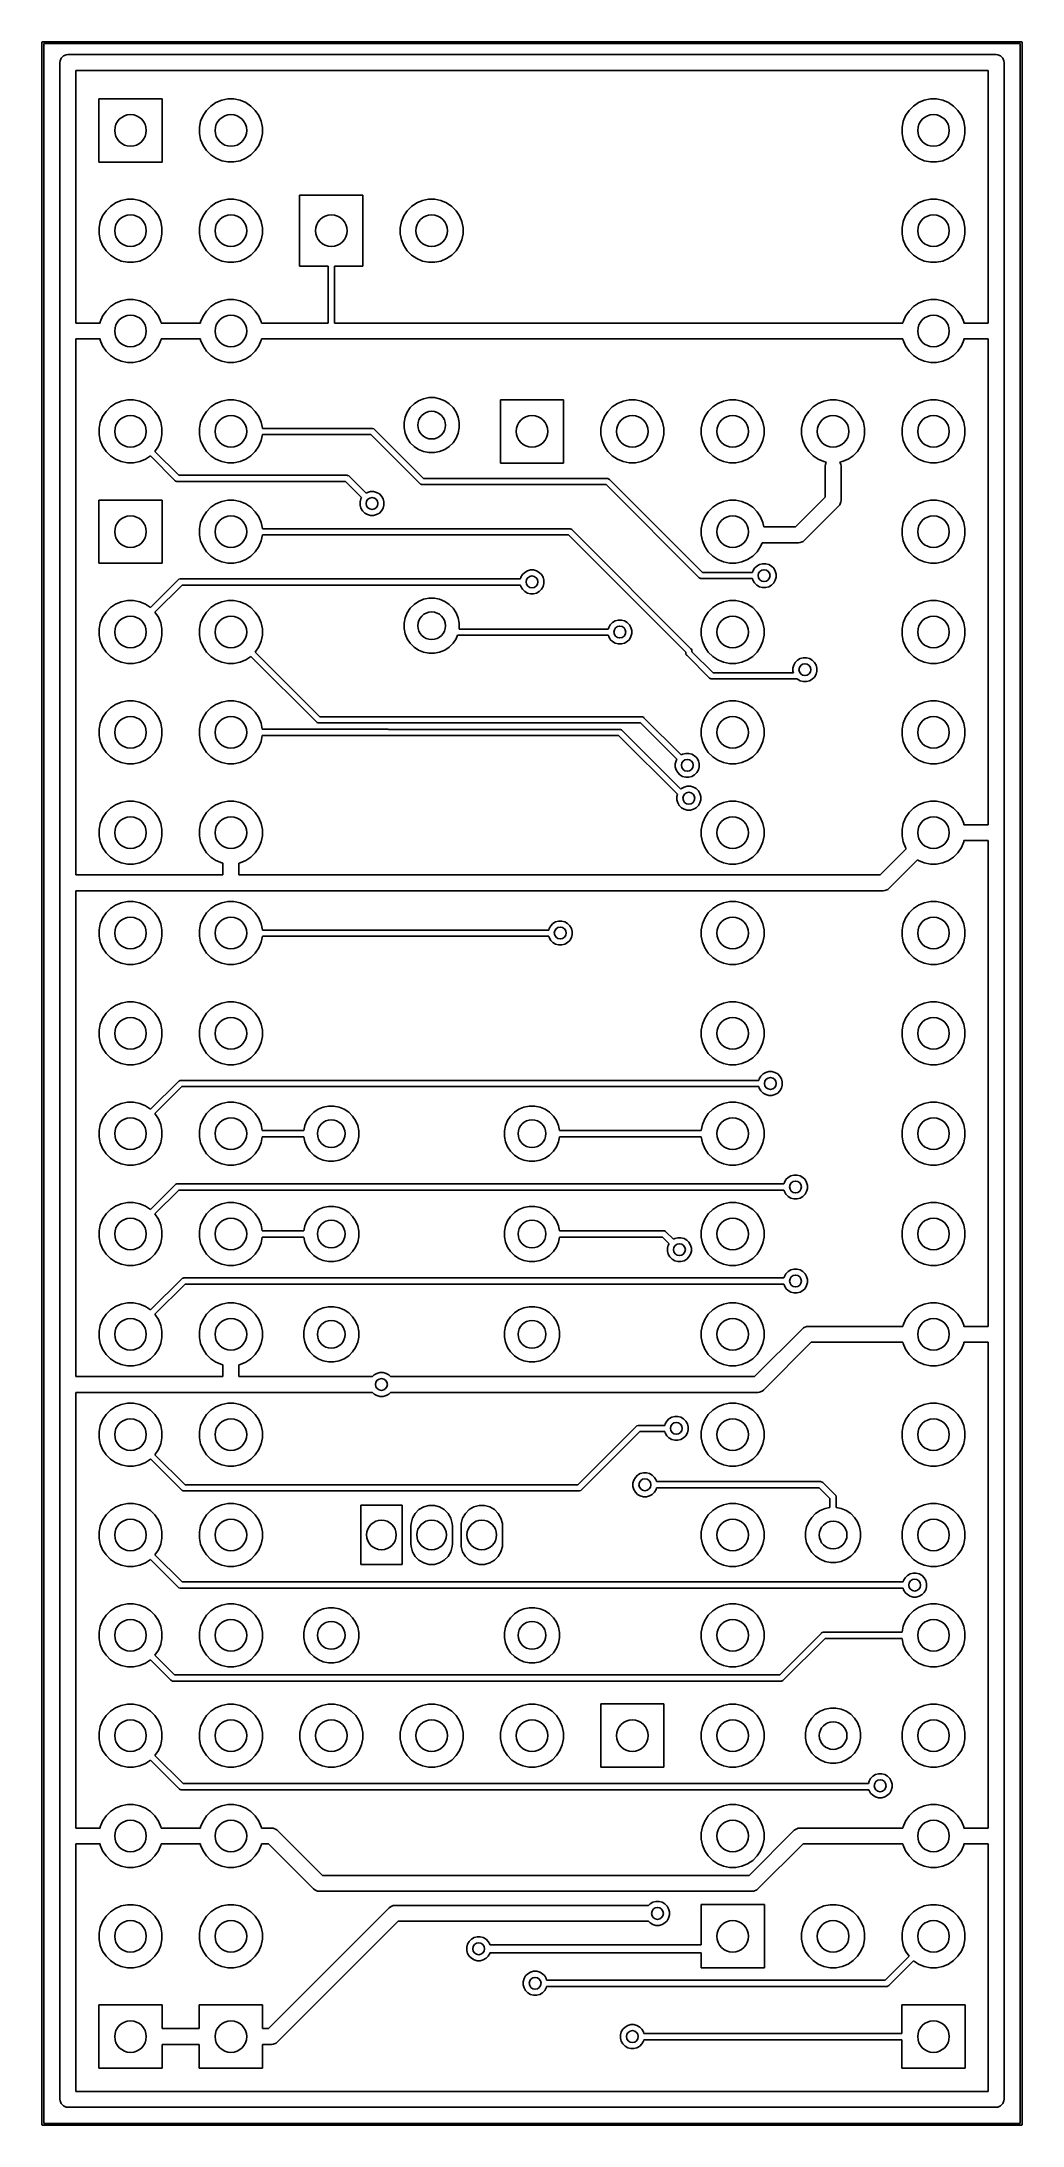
# Model space of a CAD drawing. Header units: millimetres. Extents: x 61.3 to 86.1, y -126.7 to -74.
import ezdxf

# ---------------------------------------------------------------- set-up
doc = ezdxf.new("R2010")
doc.units = ezdxf.units.MM
doc.layers.add('Edge.Cuts', color=254, linetype='CONTINUOUS', true_color=0xd0d2cd)
doc.layers.add('F.Cu', color=13, linetype='CONTINUOUS', true_color=0xc83434)

msp = doc.modelspace()

# ---------------------------------------------------------------- linework, layer by layer
at = {"layer": 'Edge.Cuts', "linetype": 'CONTINUOUS'}
for p, q in [((61.2525, -73.97745), (61.254403, -73.967883)), ((61.2525, -126.6825), (61.2525, -73.97745)), ((61.254403, -73.967883), (61.267933, -73.954353)), ((61.267933, -73.954353), (61.2775, -73.95245)), ((61.2775, -73.95245), (86.0425, -73.95245)), ((61.3025, -74.00245), (61.3025, -126.6575)), ((86.0175, -74.00245), (61.3025, -74.00245)), ((86.0175, -126.6575), (86.0175, -74.00245)), ((86.0425, -73.95245), (86.052067, -73.954353)), ((86.052067, -73.954353), (86.065597, -73.967883)), ((86.065597, -73.967883), (86.0675, -73.97745)), ((86.0675, -73.97745), (86.0675, -126.6825)), ((61.254403, -126.692067), (61.2525, -126.6825)), ((61.267933, -126.705597), (61.254403, -126.692067)), ((61.2775, -126.7075), (61.267933, -126.705597)), ((86.0425, -126.7075), (61.2775, -126.7075)), ((61.3025, -126.6575), (86.0175, -126.6575)), ((86.052067, -126.705597), (86.0425, -126.7075)), ((86.065597, -126.692067), (86.052067, -126.705597)), ((86.0675, -126.6825), (86.065597, -126.692067))]:
    msp.add_line(p, q, dxfattribs=at)
at = {"layer": 'Edge.Cuts'}
for centre, radius in [((63.5, -76.2), 0.4), ((63.5, -76.2), 0.4), ((66.04, -76.2), 0.4), ((66.04, -76.2), 0.4), ((83.82, -76.2), 0.4), ((83.82, -76.2), 0.4), ((63.5, -78.74), 0.4), ((63.5, -78.74), 0.4), ((66.04, -78.74), 0.4), ((66.04, -78.74), 0.4), ((68.58, -78.74), 0.4), ((68.58, -78.74), 0.4), ((71.12, -78.74), 0.4), ((71.12, -78.74), 0.4), ((83.82, -78.74), 0.4), ((83.82, -78.74), 0.4), ((63.5, -81.28), 0.4), ((63.5, -81.28), 0.4), ((66.04, -81.28), 0.4), ((66.04, -81.28), 0.4), ((83.82, -81.28), 0.4), ((83.82, -81.28), 0.4), ((71.12, -83.66125), 0.35), ((71.12, -83.66125), 0.35), ((63.5, -83.82), 0.4), ((63.5, -83.82), 0.4), ((66.04, -83.82), 0.4), ((66.04, -83.82), 0.4), ((73.66, -83.82), 0.4), ((73.66, -83.82), 0.4), ((76.2, -83.82), 0.4), ((76.2, -83.82), 0.4), ((78.74, -83.82), 0.4), ((78.74, -83.82), 0.4), ((81.28, -83.82), 0.4), ((81.28, -83.82), 0.4), ((83.82, -83.82), 0.4), ((83.82, -83.82), 0.4), ((63.5, -86.36), 0.4), ((63.5, -86.36), 0.4), ((66.04, -86.36), 0.4), ((66.04, -86.36), 0.4), ((78.74, -86.36), 0.4), ((78.74, -86.36), 0.4), ((83.82, -86.36), 0.4), ((83.82, -86.36), 0.4), ((63.5, -88.9), 0.4), ((63.5, -88.9), 0.4), ((66.04, -88.9), 0.4), ((66.04, -88.9), 0.4), ((71.12, -88.74125), 0.35), ((71.12, -88.74125), 0.35), ((78.74, -88.9), 0.4), ((78.74, -88.9), 0.4), ((83.82, -88.9), 0.4), ((83.82, -88.9), 0.4), ((63.5, -91.44), 0.4), ((63.5, -91.44), 0.4), ((66.04, -91.44), 0.4), ((66.04, -91.44), 0.4), ((78.74, -91.44), 0.4), ((78.74, -91.44), 0.4), ((83.82, -91.44), 0.4), ((83.82, -91.44), 0.4), ((63.5, -93.98), 0.4), ((63.5, -93.98), 0.4), ((66.04, -93.98), 0.4), ((66.04, -93.98), 0.4), ((78.74, -93.98), 0.4), ((78.74, -93.98), 0.4), ((83.82, -93.98), 0.4), ((83.82, -93.98), 0.4), ((63.5, -96.52), 0.4), ((63.5, -96.52), 0.4), ((66.04, -96.52), 0.4), ((66.04, -96.52), 0.4), ((78.74, -96.52), 0.4), ((78.74, -96.52), 0.4), ((83.82, -96.52), 0.4), ((83.82, -96.52), 0.4), ((63.5, -99.06), 0.4), ((63.5, -99.06), 0.4), ((66.04, -99.06), 0.4), ((66.04, -99.06), 0.4), ((78.74, -99.06), 0.4), ((78.74, -99.06), 0.4), ((83.82, -99.06), 0.4), ((83.82, -99.06), 0.4), ((63.5, -101.6), 0.4), ((63.5, -101.6), 0.4), ((66.04, -101.6), 0.4), ((66.04, -101.6), 0.4), ((68.58, -101.6), 0.35), ((68.58, -101.6), 0.35), ((73.66, -101.6), 0.35), ((73.66, -101.6), 0.35), ((78.74, -101.6), 0.4), ((78.74, -101.6), 0.4), ((83.82, -101.6), 0.4), ((83.82, -101.6), 0.4), ((63.5, -104.14), 0.4), ((63.5, -104.14), 0.4), ((66.04, -104.14), 0.4), ((66.04, -104.14), 0.4), ((68.58, -104.14), 0.35), ((68.58, -104.14), 0.35), ((73.66, -104.14), 0.35), ((73.66, -104.14), 0.35), ((78.74, -104.14), 0.4), ((78.74, -104.14), 0.4), ((83.82, -104.14), 0.4), ((83.82, -104.14), 0.4), ((63.5, -106.68), 0.4), ((63.5, -106.68), 0.4), ((66.04, -106.68), 0.4), ((66.04, -106.68), 0.4), ((68.58, -106.68), 0.35), ((68.58, -106.68), 0.35), ((73.66, -106.68), 0.35), ((73.66, -106.68), 0.35), ((78.74, -106.68), 0.4), ((78.74, -106.68), 0.4), ((83.82, -106.68), 0.4), ((83.82, -106.68), 0.4), ((63.5, -109.22), 0.4), ((63.5, -109.22), 0.4), ((66.04, -109.22), 0.4), ((66.04, -109.22), 0.4), ((78.74, -109.22), 0.4), ((78.74, -109.22), 0.4), ((83.82, -109.22), 0.4), ((83.82, -109.22), 0.4), ((63.5, -111.76), 0.4), ((63.5, -111.76), 0.4), ((66.04, -111.76), 0.4), ((66.04, -111.76), 0.4), ((69.85, -111.76), 0.375), ((69.85, -111.76), 0.375), ((71.12, -111.76), 0.375), ((71.12, -111.76), 0.375), ((72.39, -111.76), 0.375), ((72.39, -111.76), 0.375), ((78.74, -111.76), 0.4), ((78.74, -111.76), 0.4), ((81.28, -111.76), 0.35), ((81.28, -111.76), 0.35), ((83.82, -111.76), 0.4), ((83.82, -111.76), 0.4), ((63.5, -114.3), 0.4), ((63.5, -114.3), 0.4), ((66.04, -114.3), 0.4), ((66.04, -114.3), 0.4), ((68.58, -114.3), 0.35), ((68.58, -114.3), 0.35), ((73.66, -114.3), 0.35), ((73.66, -114.3), 0.35), ((78.74, -114.3), 0.4), ((78.74, -114.3), 0.4), ((83.82, -114.3), 0.4), ((83.82, -114.3), 0.4), ((63.5, -116.84), 0.4), ((63.5, -116.84), 0.4), ((66.04, -116.84), 0.4), ((66.04, -116.84), 0.4), ((68.58, -116.84), 0.4), ((68.58, -116.84), 0.4), ((71.12, -116.84), 0.4), ((71.12, -116.84), 0.4), ((73.66, -116.84), 0.4), ((73.66, -116.84), 0.4), ((76.2, -116.84), 0.4), ((76.2, -116.84), 0.4), ((78.74, -116.84), 0.4), ((78.74, -116.84), 0.4), ((81.28, -116.84), 0.35), ((81.28, -116.84), 0.35), ((83.82, -116.84), 0.4), ((83.82, -116.84), 0.4), ((63.5, -119.38), 0.4), ((63.5, -119.38), 0.4), ((66.04, -119.38), 0.4), ((66.04, -119.38), 0.4), ((78.74, -119.38), 0.4), ((78.74, -119.38), 0.4), ((83.82, -119.38), 0.4), ((83.82, -119.38), 0.4), ((63.5, -121.92), 0.4), ((63.5, -121.92), 0.4), ((66.04, -121.92), 0.4), ((66.04, -121.92), 0.4), ((78.74, -121.92), 0.4), ((78.74, -121.92), 0.4), ((81.28, -121.92), 0.4), ((81.28, -121.92), 0.4), ((83.82, -121.92), 0.4), ((83.82, -121.92), 0.4), ((63.5, -124.46), 0.4), ((63.5, -124.46), 0.4), ((66.04, -124.46), 0.4), ((66.04, -124.46), 0.4), ((83.82, -124.46), 0.4), ((83.82, -124.46), 0.4)]:
    msp.add_circle(centre, radius, dxfattribs=at)
at = {"layer": 'F.Cu', "linetype": 'CONTINUOUS'}
for p, q in [((61.716343, -74.439432), (61.746206, -74.367336)), ((61.746206, -74.367336), (61.801386, -74.312156)), ((61.801386, -74.312156), (61.873482, -74.282293)), ((61.873482, -74.282293), (61.9125, -74.27845)), ((61.9125, -74.27845), (85.4075, -74.27845)), ((85.4075, -74.27845), (85.446518, -74.282293)), ((85.446518, -74.282293), (85.518614, -74.312156)), ((85.518614, -74.312156), (85.573794, -74.367336)), ((85.573794, -74.367336), (85.603657, -74.439432)), ((61.7125, -74.47845), (61.716343, -74.439432)), ((61.7125, -95.25), (61.7125, -74.47845)), ((62.1125, -74.67845), (62.1125, -81.08)), ((85.2075, -74.67845), (62.1125, -74.67845)), ((85.2075, -81.08), (85.2075, -74.67845)), ((85.603657, -74.439432), (85.6075, -74.47845)), ((85.6075, -74.47845), (85.6075, -93.98)), ((62.7, -77), (62.7, -75.4)), ((62.7, -75.4), (64.3, -75.4)), ((64.3, -75.4), (64.3, -77)), ((65.662883, -75.494463), (65.807772, -75.434448)), ((65.807772, -75.434448), (65.961586, -75.403852)), ((65.961586, -75.403852), (66.118414, -75.403852)), ((66.118414, -75.403852), (66.272228, -75.434448)), ((66.272228, -75.434448), (66.417117, -75.494463)), ((83.442883, -75.494463), (83.587772, -75.434448)), ((83.587772, -75.434448), (83.741586, -75.403852)), ((83.741586, -75.403852), (83.898414, -75.403852)), ((83.898414, -75.403852), (84.052228, -75.434448)), ((84.052228, -75.434448), (84.197117, -75.494463)), ((65.274448, -75.967772), (65.334463, -75.822883)), ((65.334463, -75.822883), (65.421592, -75.692485)), ((65.421592, -75.692485), (65.532485, -75.581592)), ((65.532485, -75.581592), (65.662883, -75.494463)), ((66.417117, -75.494463), (66.547515, -75.581592)), ((66.547515, -75.581592), (66.658408, -75.692485)), ((66.658408, -75.692485), (66.745537, -75.822883)), ((66.745537, -75.822883), (66.805552, -75.967772)), ((83.054448, -75.967772), (83.114463, -75.822883)), ((83.114463, -75.822883), (83.201592, -75.692485)), ((83.201592, -75.692485), (83.312485, -75.581592)), ((83.312485, -75.581592), (83.442883, -75.494463)), ((84.197117, -75.494463), (84.327515, -75.581592)), ((84.327515, -75.581592), (84.438408, -75.692485)), ((84.438408, -75.692485), (84.525537, -75.822883)), ((84.525537, -75.822883), (84.585552, -75.967772)), ((65.243852, -76.121586), (65.274448, -75.967772)), ((65.243852, -76.278414), (65.243852, -76.121586)), ((65.274448, -76.432228), (65.243852, -76.278414)), ((65.334463, -76.577117), (65.274448, -76.432228)), ((66.805552, -76.432228), (66.745537, -76.577117)), ((66.805552, -75.967772), (66.836148, -76.121586)), ((66.836148, -76.278414), (66.805552, -76.432228)), ((66.836148, -76.121586), (66.836148, -76.278414)), ((83.023852, -76.121586), (83.054448, -75.967772)), ((83.023852, -76.278414), (83.023852, -76.121586)), ((83.054448, -76.432228), (83.023852, -76.278414)), ((83.114463, -76.577117), (83.054448, -76.432228)), ((84.585552, -76.432228), (84.525537, -76.577117)), ((84.585552, -75.967772), (84.616148, -76.121586)), ((84.616148, -76.278414), (84.585552, -76.432228)), ((84.616148, -76.121586), (84.616148, -76.278414)), ((64.3, -77), (62.7, -77)), ((65.421592, -76.707515), (65.334463, -76.577117)), ((65.532485, -76.818408), (65.421592, -76.707515)), ((65.662883, -76.905537), (65.532485, -76.818408)), ((65.807772, -76.965552), (65.662883, -76.905537)), ((65.961586, -76.996148), (65.807772, -76.965552)), ((66.118414, -76.996148), (65.961586, -76.996148)), ((66.272228, -76.965552), (66.118414, -76.996148)), ((66.417117, -76.905537), (66.272228, -76.965552)), ((66.547515, -76.818408), (66.417117, -76.905537)), ((66.658408, -76.707515), (66.547515, -76.818408)), ((66.745537, -76.577117), (66.658408, -76.707515)), ((83.201592, -76.707515), (83.114463, -76.577117)), ((83.312485, -76.818408), (83.201592, -76.707515)), ((83.442883, -76.905537), (83.312485, -76.818408)), ((83.587772, -76.965552), (83.442883, -76.905537)), ((83.741586, -76.996148), (83.587772, -76.965552)), ((83.898414, -76.996148), (83.741586, -76.996148)), ((84.052228, -76.965552), (83.898414, -76.996148)), ((84.197117, -76.905537), (84.052228, -76.965552)), ((84.327515, -76.818408), (84.197117, -76.905537)), ((84.438408, -76.707515), (84.327515, -76.818408)), ((84.525537, -76.577117), (84.438408, -76.707515)), ((62.992485, -78.121592), (63.122883, -78.034463)), ((63.122883, -78.034463), (63.267772, -77.974448)), ((63.267772, -77.974448), (63.421586, -77.943852)), ((63.421586, -77.943852), (63.578414, -77.943852)), ((63.578414, -77.943852), (63.732228, -77.974448)), ((63.732228, -77.974448), (63.877117, -78.034463)), ((63.877117, -78.034463), (64.007515, -78.121592)), ((65.532485, -78.121592), (65.662883, -78.034463)), ((65.662883, -78.034463), (65.807772, -77.974448)), ((65.807772, -77.974448), (65.961586, -77.943852)), ((65.961586, -77.943852), (66.118414, -77.943852)), ((66.118414, -77.943852), (66.272228, -77.974448)), ((66.272228, -77.974448), (66.417117, -78.034463)), ((66.417117, -78.034463), (66.547515, -78.121592)), ((67.78, -79.64), (67.78, -77.84)), ((67.78, -77.84), (69.38, -77.84)), ((69.38, -77.84), (69.38, -79.64)), ((70.612485, -78.121592), (70.742883, -78.034463)), ((70.742883, -78.034463), (70.887772, -77.974448)), ((70.887772, -77.974448), (71.041586, -77.943852)), ((71.041586, -77.943852), (71.198414, -77.943852)), ((71.198414, -77.943852), (71.352228, -77.974448)), ((71.352228, -77.974448), (71.497117, -78.034463)), ((71.497117, -78.034463), (71.627515, -78.121592)), ((83.312485, -78.121592), (83.442883, -78.034463)), ((83.442883, -78.034463), (83.587772, -77.974448)), ((83.587772, -77.974448), (83.741586, -77.943852)), ((83.741586, -77.943852), (83.898414, -77.943852)), ((83.898414, -77.943852), (84.052228, -77.974448)), ((84.052228, -77.974448), (84.197117, -78.034463)), ((84.197117, -78.034463), (84.327515, -78.121592)), ((62.703852, -78.661586), (62.734448, -78.507772)), ((62.734448, -78.507772), (62.794463, -78.362883)), ((62.794463, -78.362883), (62.881592, -78.232485)), ((62.881592, -78.232485), (62.992485, -78.121592)), ((64.007515, -78.121592), (64.118408, -78.232485)), ((64.118408, -78.232485), (64.205537, -78.362883)), ((64.205537, -78.362883), (64.265552, -78.507772)), ((64.265552, -78.507772), (64.296148, -78.661586)), ((65.243852, -78.661586), (65.274448, -78.507772)), ((65.274448, -78.507772), (65.334463, -78.362883)), ((65.334463, -78.362883), (65.421592, -78.232485)), ((65.421592, -78.232485), (65.532485, -78.121592)), ((66.547515, -78.121592), (66.658408, -78.232485)), ((66.658408, -78.232485), (66.745537, -78.362883)), ((66.745537, -78.362883), (66.805552, -78.507772)), ((66.805552, -78.507772), (66.836148, -78.661586)), ((70.323852, -78.661586), (70.354448, -78.507772)), ((70.354448, -78.507772), (70.414463, -78.362883)), ((70.414463, -78.362883), (70.501592, -78.232485)), ((70.501592, -78.232485), (70.612485, -78.121592)), ((71.627515, -78.121592), (71.738408, -78.232485)), ((71.738408, -78.232485), (71.825537, -78.362883)), ((71.825537, -78.362883), (71.885552, -78.507772)), ((71.885552, -78.507772), (71.916148, -78.661586)), ((83.023852, -78.661586), (83.054448, -78.507772)), ((83.054448, -78.507772), (83.114463, -78.362883)), ((83.114463, -78.362883), (83.201592, -78.232485)), ((83.201592, -78.232485), (83.312485, -78.121592)), ((84.327515, -78.121592), (84.438408, -78.232485)), ((84.438408, -78.232485), (84.525537, -78.362883)), ((84.525537, -78.362883), (84.585552, -78.507772)), ((84.585552, -78.507772), (84.616148, -78.661586)), ((62.703852, -78.818414), (62.703852, -78.661586)), ((62.734448, -78.972228), (62.703852, -78.818414)), ((62.794463, -79.117117), (62.734448, -78.972228)), ((62.881592, -79.247515), (62.794463, -79.117117)), ((64.205537, -79.117117), (64.118408, -79.247515)), ((64.265552, -78.972228), (64.205537, -79.117117)), ((64.296148, -78.818414), (64.265552, -78.972228)), ((64.296148, -78.661586), (64.296148, -78.818414)), ((65.243852, -78.818414), (65.243852, -78.661586)), ((65.274448, -78.972228), (65.243852, -78.818414)), ((65.334463, -79.117117), (65.274448, -78.972228)), ((65.421592, -79.247515), (65.334463, -79.117117)), ((66.745537, -79.117117), (66.658408, -79.247515)), ((66.805552, -78.972228), (66.745537, -79.117117)), ((66.836148, -78.818414), (66.805552, -78.972228)), ((66.836148, -78.661586), (66.836148, -78.818414)), ((70.323852, -78.818414), (70.323852, -78.661586)), ((70.354448, -78.972228), (70.323852, -78.818414)), ((70.414463, -79.117117), (70.354448, -78.972228)), ((70.501592, -79.247515), (70.414463, -79.117117)), ((71.825537, -79.117117), (71.738408, -79.247515)), ((71.885552, -78.972228), (71.825537, -79.117117)), ((71.916148, -78.818414), (71.885552, -78.972228)), ((71.916148, -78.661586), (71.916148, -78.818414)), ((83.023852, -78.818414), (83.023852, -78.661586)), ((83.054448, -78.972228), (83.023852, -78.818414)), ((83.114463, -79.117117), (83.054448, -78.972228)), ((83.201592, -79.247515), (83.114463, -79.117117)), ((84.525537, -79.117117), (84.438408, -79.247515)), ((84.585552, -78.972228), (84.525537, -79.117117)), ((84.616148, -78.818414), (84.585552, -78.972228)), ((84.616148, -78.661586), (84.616148, -78.818414)), ((62.992485, -79.358408), (62.881592, -79.247515)), ((63.122883, -79.445537), (62.992485, -79.358408)), ((63.267772, -79.505552), (63.122883, -79.445537)), ((63.421586, -79.536148), (63.267772, -79.505552)), ((63.578414, -79.536148), (63.421586, -79.536148)), ((63.732228, -79.505552), (63.578414, -79.536148)), ((63.877117, -79.445537), (63.732228, -79.505552)), ((64.007515, -79.358408), (63.877117, -79.445537)), ((64.118408, -79.247515), (64.007515, -79.358408)), ((65.532485, -79.358408), (65.421592, -79.247515)), ((65.662883, -79.445537), (65.532485, -79.358408)), ((65.807772, -79.505552), (65.662883, -79.445537)), ((65.961586, -79.536148), (65.807772, -79.505552)), ((66.118414, -79.536148), (65.961586, -79.536148)), ((66.272228, -79.505552), (66.118414, -79.536148)), ((66.417117, -79.445537), (66.272228, -79.505552)), ((66.547515, -79.358408), (66.417117, -79.445537)), ((66.658408, -79.247515), (66.547515, -79.358408)), ((68.5, -79.64), (67.78, -79.64)), ((68.5, -81.08), (68.5, -79.64)), ((69.38, -79.64), (68.66, -79.64)), ((68.66, -79.64), (68.66, -81.08)), ((70.612485, -79.358408), (70.501592, -79.247515)), ((70.742883, -79.445537), (70.612485, -79.358408)), ((70.887772, -79.505552), (70.742883, -79.445537)), ((71.041586, -79.536148), (70.887772, -79.505552)), ((71.198414, -79.536148), (71.041586, -79.536148)), ((71.352228, -79.505552), (71.198414, -79.536148)), ((71.497117, -79.445537), (71.352228, -79.505552)), ((71.627515, -79.358408), (71.497117, -79.445537)), ((71.738408, -79.247515), (71.627515, -79.358408)), ((83.312485, -79.358408), (83.201592, -79.247515)), ((83.442883, -79.445537), (83.312485, -79.358408)), ((83.587772, -79.505552), (83.442883, -79.445537)), ((83.741586, -79.536148), (83.587772, -79.505552)), ((83.898414, -79.536148), (83.741586, -79.536148)), ((84.052228, -79.505552), (83.898414, -79.536148)), ((84.197117, -79.445537), (84.052228, -79.505552)), ((84.327515, -79.358408), (84.197117, -79.445537)), ((84.438408, -79.247515), (84.327515, -79.358408)), ((62.881592, -80.772485), (62.992485, -80.661592)), ((62.992485, -80.661592), (63.122883, -80.574463)), ((63.122883, -80.574463), (63.267772, -80.514448)), ((63.267772, -80.514448), (63.421586, -80.483852)), ((63.421586, -80.483852), (63.578414, -80.483852)), ((63.578414, -80.483852), (63.732228, -80.514448)), ((63.732228, -80.514448), (63.877117, -80.574463)), ((63.877117, -80.574463), (64.007515, -80.661592)), ((64.007515, -80.661592), (64.118408, -80.772485)), ((65.421592, -80.772485), (65.532485, -80.661592)), ((65.532485, -80.661592), (65.662883, -80.574463)), ((65.662883, -80.574463), (65.807772, -80.514448)), ((65.807772, -80.514448), (65.961586, -80.483852)), ((65.961586, -80.483852), (66.118414, -80.483852)), ((66.118414, -80.483852), (66.272228, -80.514448)), ((66.272228, -80.514448), (66.417117, -80.574463)), ((66.417117, -80.574463), (66.547515, -80.661592)), ((66.547515, -80.661592), (66.658408, -80.772485)), ((83.201592, -80.772485), (83.312485, -80.661592)), ((83.312485, -80.661592), (83.442883, -80.574463)), ((83.442883, -80.574463), (83.587772, -80.514448)), ((83.587772, -80.514448), (83.741586, -80.483852)), ((83.741586, -80.483852), (83.898414, -80.483852)), ((83.898414, -80.483852), (84.052228, -80.514448)), ((84.052228, -80.514448), (84.197117, -80.574463)), ((84.197117, -80.574463), (84.327515, -80.661592)), ((84.327515, -80.661592), (84.438408, -80.772485)), ((62.1125, -81.08), (62.728037, -81.08)), ((62.728037, -81.08), (62.734448, -81.047772)), ((62.734448, -81.047772), (62.794463, -80.902883)), ((62.794463, -80.902883), (62.881592, -80.772485)), ((64.118408, -80.772485), (64.205537, -80.902883)), ((64.205537, -80.902883), (64.265552, -81.047772)), ((64.265552, -81.047772), (64.271963, -81.08)), ((64.271963, -81.08), (65.268037, -81.08)), ((65.268037, -81.08), (65.274448, -81.047772)), ((65.274448, -81.047772), (65.334463, -80.902883)), ((65.334463, -80.902883), (65.421592, -80.772485)), ((66.658408, -80.772485), (66.745537, -80.902883)), ((66.745537, -80.902883), (66.805552, -81.047772)), ((66.805552, -81.047772), (66.811963, -81.08)), ((66.811963, -81.08), (68.5, -81.08)), ((68.66, -81.08), (83.048037, -81.08)), ((83.048037, -81.08), (83.054448, -81.047772)), ((83.054448, -81.047772), (83.114463, -80.902883)), ((83.114463, -80.902883), (83.201592, -80.772485)), ((84.438408, -80.772485), (84.525537, -80.902883)), ((84.525537, -80.902883), (84.585552, -81.047772)), ((84.585552, -81.047772), (84.591963, -81.08)), ((84.591963, -81.08), (85.2075, -81.08)), ((62.728037, -81.48), (62.1125, -81.48)), ((62.1125, -81.48), (62.1125, -95.05)), ((62.734448, -81.512228), (62.728037, -81.48)), ((62.794463, -81.657117), (62.734448, -81.512228)), ((62.881592, -81.787515), (62.794463, -81.657117)), ((64.205537, -81.657117), (64.118408, -81.787515)), ((64.265552, -81.512228), (64.205537, -81.657117)), ((64.271963, -81.48), (64.265552, -81.512228)), ((65.268037, -81.48), (64.271963, -81.48)), ((65.274448, -81.512228), (65.268037, -81.48)), ((65.334463, -81.657117), (65.274448, -81.512228)), ((65.421592, -81.787515), (65.334463, -81.657117)), ((66.745537, -81.657117), (66.658408, -81.787515)), ((66.805552, -81.512228), (66.745537, -81.657117)), ((66.811963, -81.48), (66.805552, -81.512228)), ((83.048037, -81.48), (66.811963, -81.48)), ((83.054448, -81.512228), (83.048037, -81.48)), ((83.114463, -81.657117), (83.054448, -81.512228)), ((83.201592, -81.787515), (83.114463, -81.657117)), ((84.525537, -81.657117), (84.438408, -81.787515)), ((84.585552, -81.512228), (84.525537, -81.657117)), ((84.591963, -81.48), (84.585552, -81.512228)), ((85.2075, -81.48), (84.591963, -81.48)), ((85.2075, -93.78), (85.2075, -81.48)), ((62.992485, -81.898408), (62.881592, -81.787515)), ((63.122883, -81.985537), (62.992485, -81.898408)), ((63.267772, -82.045552), (63.122883, -81.985537)), ((63.421586, -82.076148), (63.267772, -82.045552)), ((63.578414, -82.076148), (63.421586, -82.076148)), ((63.732228, -82.045552), (63.578414, -82.076148)), ((63.877117, -81.985537), (63.732228, -82.045552)), ((64.007515, -81.898408), (63.877117, -81.985537)), ((64.118408, -81.787515), (64.007515, -81.898408)), ((65.532485, -81.898408), (65.421592, -81.787515)), ((65.662883, -81.985537), (65.532485, -81.898408)), ((65.807772, -82.045552), (65.662883, -81.985537)), ((65.961586, -82.076148), (65.807772, -82.045552)), ((66.118414, -82.076148), (65.961586, -82.076148)), ((66.272228, -82.045552), (66.118414, -82.076148)), ((66.417117, -81.985537), (66.272228, -82.045552)), ((66.547515, -81.898408), (66.417117, -81.985537)), ((66.658408, -81.787515), (66.547515, -81.898408)), ((83.312485, -81.898408), (83.201592, -81.787515)), ((83.442883, -81.985537), (83.312485, -81.898408)), ((83.587772, -82.045552), (83.442883, -81.985537)), ((83.741586, -82.076148), (83.587772, -82.045552)), ((83.898414, -82.076148), (83.741586, -82.076148)), ((84.052228, -82.045552), (83.898414, -82.076148)), ((84.197117, -81.985537), (84.052228, -82.045552)), ((84.327515, -81.898408), (84.197117, -81.985537)), ((84.438408, -81.787515), (84.327515, -81.898408)), ((62.794463, -83.442883), (62.881592, -83.312485)), ((62.881592, -83.312485), (62.992485, -83.201592)), ((62.992485, -83.201592), (63.122883, -83.114463)), ((63.122883, -83.114463), (63.267772, -83.054448)), ((63.267772, -83.054448), (63.421586, -83.023852)), ((63.421586, -83.023852), (63.578414, -83.023852)), ((63.578414, -83.023852), (63.732228, -83.054448)), ((63.732228, -83.054448), (63.877117, -83.114463)), ((63.877117, -83.114463), (64.007515, -83.201592)), ((64.007515, -83.201592), (64.118408, -83.312485)), ((64.118408, -83.312485), (64.205537, -83.442883)), ((65.334463, -83.442883), (65.421592, -83.312485)), ((65.421592, -83.312485), (65.532485, -83.201592)), ((65.532485, -83.201592), (65.662883, -83.114463)), ((65.662883, -83.114463), (65.807772, -83.054448)), ((65.807772, -83.054448), (65.961586, -83.023852)), ((65.961586, -83.023852), (66.118414, -83.023852)), ((66.118414, -83.023852), (66.272228, -83.054448)), ((66.272228, -83.054448), (66.417117, -83.114463)), ((66.417117, -83.114463), (66.547515, -83.201592)), ((66.547515, -83.201592), (66.658408, -83.312485)), ((66.658408, -83.312485), (66.745537, -83.442883)), ((70.450142, -83.458051), (70.502655, -83.331272)), ((70.502655, -83.331272), (70.578893, -83.217175)), ((70.578893, -83.217175), (70.675925, -83.120143)), ((70.675925, -83.120143), (70.790022, -83.043905)), ((70.790022, -83.043905), (70.916801, -82.991392)), ((70.916801, -82.991392), (71.051388, -82.964621)), ((71.051388, -82.964621), (71.188612, -82.964621)), ((71.188612, -82.964621), (71.323199, -82.991392)), ((71.323199, -82.991392), (71.449978, -83.043905)), ((71.449978, -83.043905), (71.564075, -83.120143)), ((71.564075, -83.120143), (71.661107, -83.217175)), ((71.661107, -83.217175), (71.737345, -83.331272)), ((71.737345, -83.331272), (71.789858, -83.458051)), ((72.86, -84.62), (72.86, -83.02)), ((72.86, -83.02), (74.46, -83.02)), ((74.46, -83.02), (74.46, -84.62)), ((75.494463, -83.442883), (75.581592, -83.312485)), ((75.581592, -83.312485), (75.692485, -83.201592)), ((75.692485, -83.201592), (75.822883, -83.114463)), ((75.822883, -83.114463), (75.967772, -83.054448)), ((75.967772, -83.054448), (76.121586, -83.023852)), ((76.121586, -83.023852), (76.278414, -83.023852)), ((76.278414, -83.023852), (76.432228, -83.054448)), ((76.432228, -83.054448), (76.577117, -83.114463)), ((76.577117, -83.114463), (76.707515, -83.201592)), ((76.707515, -83.201592), (76.818408, -83.312485)), ((76.818408, -83.312485), (76.905537, -83.442883)), ((78.034463, -83.442883), (78.121592, -83.312485)), ((78.121592, -83.312485), (78.232485, -83.201592)), ((78.232485, -83.201592), (78.362883, -83.114463)), ((78.362883, -83.114463), (78.507772, -83.054448)), ((78.507772, -83.054448), (78.661586, -83.023852)), ((78.661586, -83.023852), (78.818414, -83.023852)), ((78.818414, -83.023852), (78.972228, -83.054448)), ((78.972228, -83.054448), (79.117117, -83.114463)), ((79.117117, -83.114463), (79.247515, -83.201592)), ((79.247515, -83.201592), (79.358408, -83.312485)), ((79.358408, -83.312485), (79.445537, -83.442883)), ((80.574463, -83.442883), (80.661592, -83.312485)), ((80.661592, -83.312485), (80.772485, -83.201592)), ((80.772485, -83.201592), (80.902883, -83.114463)), ((80.902883, -83.114463), (81.047772, -83.054448)), ((81.047772, -83.054448), (81.201586, -83.023852)), ((81.201586, -83.023852), (81.358414, -83.023852)), ((81.358414, -83.023852), (81.512228, -83.054448)), ((81.512228, -83.054448), (81.657117, -83.114463)), ((81.657117, -83.114463), (81.787515, -83.201592)), ((81.787515, -83.201592), (81.898408, -83.312485)), ((81.898408, -83.312485), (81.985537, -83.442883)), ((83.114463, -83.442883), (83.201592, -83.312485)), ((83.201592, -83.312485), (83.312485, -83.201592)), ((83.312485, -83.201592), (83.442883, -83.114463)), ((83.442883, -83.114463), (83.587772, -83.054448)), ((83.587772, -83.054448), (83.741586, -83.023852)), ((83.741586, -83.023852), (83.898414, -83.023852)), ((83.898414, -83.023852), (84.052228, -83.054448)), ((84.052228, -83.054448), (84.197117, -83.114463)), ((84.197117, -83.114463), (84.327515, -83.201592)), ((84.327515, -83.201592), (84.438408, -83.312485)), ((84.438408, -83.312485), (84.525537, -83.442883)), ((62.703852, -83.741586), (62.734448, -83.587772)), ((62.703852, -83.898414), (62.703852, -83.741586)), ((62.734448, -83.587772), (62.794463, -83.442883)), ((64.205537, -83.442883), (64.265552, -83.587772)), ((64.265552, -83.587772), (64.296148, -83.741586)), ((64.296148, -83.741586), (64.296148, -83.898414)), ((65.243852, -83.741586), (65.274448, -83.587772)), ((65.243852, -83.898414), (65.243852, -83.741586)), ((65.274448, -83.587772), (65.334463, -83.442883)), ((66.745537, -83.442883), (66.805552, -83.587772)), ((66.805552, -83.587772), (66.836148, -83.741586)), ((66.836148, -83.741586), (66.836148, -83.7438)), ((66.836148, -83.7438), (69.611875, -83.7438)), ((69.611875, -83.7438), (69.626741, -83.745264)), ((69.626741, -83.745264), (69.654209, -83.756642)), ((69.654209, -83.756642), (69.665757, -83.766118)), ((69.665757, -83.766118), (70.913438, -85.0138)), ((70.423371, -83.592638), (70.450142, -83.458051)), ((70.423371, -83.729862), (70.423371, -83.592638)), ((70.450142, -83.864449), (70.423371, -83.729862)), ((70.502655, -83.991228), (70.450142, -83.864449)), ((71.789858, -83.864449), (71.737345, -83.991228)), ((71.789858, -83.458051), (71.816629, -83.592638)), ((71.816629, -83.729862), (71.789858, -83.864449)), ((71.816629, -83.592638), (71.816629, -83.729862)), ((75.403852, -83.741586), (75.434448, -83.587772)), ((75.403852, -83.898414), (75.403852, -83.741586)), ((75.434448, -83.587772), (75.494463, -83.442883)), ((76.905537, -83.442883), (76.965552, -83.587772)), ((76.965552, -83.587772), (76.996148, -83.741586)), ((76.996148, -83.741586), (76.996148, -83.898414)), ((77.943852, -83.741586), (77.974448, -83.587772)), ((77.943852, -83.898414), (77.943852, -83.741586)), ((77.974448, -83.587772), (78.034463, -83.442883)), ((79.445537, -83.442883), (79.505552, -83.587772)), ((79.505552, -83.587772), (79.536148, -83.741586)), ((79.536148, -83.741586), (79.536148, -83.898414)), ((80.483852, -83.741586), (80.514448, -83.587772)), ((80.483852, -83.898414), (80.483852, -83.741586)), ((80.514448, -83.587772), (80.574463, -83.442883)), ((81.985537, -83.442883), (82.045552, -83.587772)), ((82.045552, -83.587772), (82.076148, -83.741586)), ((82.076148, -83.741586), (82.076148, -83.898414)), ((83.023852, -83.741586), (83.054448, -83.587772)), ((83.023852, -83.898414), (83.023852, -83.741586)), ((83.054448, -83.587772), (83.114463, -83.442883)), ((84.525537, -83.442883), (84.585552, -83.587772)), ((84.585552, -83.587772), (84.616148, -83.741586)), ((84.616148, -83.741586), (84.616148, -83.898414)), ((62.734448, -84.052228), (62.703852, -83.898414)), ((62.794463, -84.197117), (62.734448, -84.052228)), ((62.881592, -84.327515), (62.794463, -84.197117)), ((62.992485, -84.438408), (62.881592, -84.327515)), ((64.205537, -84.197117), (64.119307, -84.326169)), ((64.119307, -84.326169), (64.723763, -84.930625)), ((64.265552, -84.052228), (64.205537, -84.197117)), ((64.296148, -83.898414), (64.265552, -84.052228)), ((65.274448, -84.052228), (65.243852, -83.898414)), ((65.334463, -84.197117), (65.274448, -84.052228)), ((65.421592, -84.327515), (65.334463, -84.197117)), ((65.532485, -84.438408), (65.421592, -84.327515)), ((66.658408, -84.327515), (66.547515, -84.438408)), ((66.745537, -84.197117), (66.658408, -84.327515)), ((66.805552, -84.052228), (66.745537, -84.197117)), ((66.836148, -83.898414), (66.805552, -84.052228)), ((69.580311, -83.8962), (66.836148, -83.8962)), ((66.836148, -83.8962), (66.836148, -83.898414)), ((70.827993, -85.143881), (69.580311, -83.8962)), ((70.578893, -84.105325), (70.502655, -83.991228)), ((70.675925, -84.202357), (70.578893, -84.105325)), ((70.790022, -84.278595), (70.675925, -84.202357)), ((70.916801, -84.331108), (70.790022, -84.278595)), ((71.051388, -84.357879), (70.916801, -84.331108)), ((71.188612, -84.357879), (71.051388, -84.357879)), ((71.323199, -84.331108), (71.188612, -84.357879)), ((71.449978, -84.278595), (71.323199, -84.331108)), ((71.564075, -84.202357), (71.449978, -84.278595)), ((71.661107, -84.105325), (71.564075, -84.202357)), ((71.737345, -83.991228), (71.661107, -84.105325)), ((75.434448, -84.052228), (75.403852, -83.898414)), ((75.494463, -84.197117), (75.434448, -84.052228)), ((75.581592, -84.327515), (75.494463, -84.197117)), ((75.692485, -84.438408), (75.581592, -84.327515)), ((76.818408, -84.327515), (76.707515, -84.438408)), ((76.905537, -84.197117), (76.818408, -84.327515)), ((76.965552, -84.052228), (76.905537, -84.197117)), ((76.996148, -83.898414), (76.965552, -84.052228)), ((77.974448, -84.052228), (77.943852, -83.898414)), ((78.034463, -84.197117), (77.974448, -84.052228)), ((78.121592, -84.327515), (78.034463, -84.197117)), ((78.232485, -84.438408), (78.121592, -84.327515)), ((79.358408, -84.327515), (79.247515, -84.438408)), ((79.445537, -84.197117), (79.358408, -84.327515)), ((79.505552, -84.052228), (79.445537, -84.197117)), ((79.536148, -83.898414), (79.505552, -84.052228)), ((80.514448, -84.052228), (80.483852, -83.898414)), ((80.574463, -84.197117), (80.514448, -84.052228)), ((80.661592, -84.327515), (80.574463, -84.197117)), ((80.772485, -84.438408), (80.661592, -84.327515)), ((81.898408, -84.327515), (81.787515, -84.438408)), ((81.985537, -84.197117), (81.898408, -84.327515)), ((82.045552, -84.052228), (81.985537, -84.197117)), ((82.076148, -83.898414), (82.045552, -84.052228)), ((83.054448, -84.052228), (83.023852, -83.898414)), ((83.114463, -84.197117), (83.054448, -84.052228)), ((83.201592, -84.327515), (83.114463, -84.197117)), ((83.312485, -84.438408), (83.201592, -84.327515)), ((84.438408, -84.327515), (84.327515, -84.438408)), ((84.525537, -84.197117), (84.438408, -84.327515)), ((84.585552, -84.052228), (84.525537, -84.197117)), ((84.616148, -83.898414), (84.585552, -84.052228)), ((63.122883, -84.525537), (62.992485, -84.438408)), ((63.267772, -84.585552), (63.122883, -84.525537)), ((63.421586, -84.616148), (63.267772, -84.585552)), ((63.578414, -84.616148), (63.421586, -84.616148)), ((63.732228, -84.585552), (63.578414, -84.616148)), ((63.877117, -84.525537), (63.732228, -84.585552)), ((64.006169, -84.439307), (63.877117, -84.525537)), ((64.634056, -85.067194), (64.006169, -84.439307)), ((64.723763, -84.930625), (68.976875, -84.930625)), ((65.662883, -84.525537), (65.532485, -84.438408)), ((65.807772, -84.585552), (65.662883, -84.525537)), ((65.961586, -84.616148), (65.807772, -84.585552)), ((66.118414, -84.616148), (65.961586, -84.616148)), ((66.272228, -84.585552), (66.118414, -84.616148)), ((66.417117, -84.525537), (66.272228, -84.585552)), ((66.547515, -84.438408), (66.417117, -84.525537)), ((68.976875, -84.930625), (68.992482, -84.932162)), ((68.992482, -84.932162), (69.021321, -84.944107)), ((74.46, -84.62), (72.86, -84.62)), ((75.822883, -84.525537), (75.692485, -84.438408)), ((75.967772, -84.585552), (75.822883, -84.525537)), ((76.121586, -84.616148), (75.967772, -84.585552)), ((76.278414, -84.616148), (76.121586, -84.616148)), ((76.432228, -84.585552), (76.278414, -84.616148)), ((76.577117, -84.525537), (76.432228, -84.585552)), ((76.707515, -84.438408), (76.577117, -84.525537)), ((78.362883, -84.525537), (78.232485, -84.438408)), ((78.507772, -84.585552), (78.362883, -84.525537)), ((78.661586, -84.616148), (78.507772, -84.585552)), ((78.818414, -84.616148), (78.661586, -84.616148)), ((78.972228, -84.585552), (78.818414, -84.616148)), ((79.117117, -84.525537), (78.972228, -84.585552)), ((79.247515, -84.438408), (79.117117, -84.525537)), ((80.902883, -84.525537), (80.772485, -84.438408)), ((81.047772, -84.585552), (80.902883, -84.525537)), ((81.107331, -84.597399), (81.047772, -84.585552)), ((81.08, -84.693125), (81.083843, -84.654107)), ((81.08, -85.483407), (81.08, -84.693125)), ((81.083843, -84.654107), (81.107331, -84.597399)), ((81.512228, -84.585552), (81.452668, -84.597399)), ((81.452668, -84.597399), (81.476157, -84.654107)), ((81.476157, -84.654107), (81.48, -84.693125)), ((81.48, -84.693125), (81.48, -85.56625)), ((81.657117, -84.525537), (81.512228, -84.585552)), ((81.787515, -84.438408), (81.657117, -84.525537)), ((83.442883, -84.525537), (83.312485, -84.438408)), ((83.587772, -84.585552), (83.442883, -84.525537)), ((83.741586, -84.616148), (83.587772, -84.585552)), ((83.898414, -84.616148), (83.741586, -84.616148)), ((84.052228, -84.585552), (83.898414, -84.616148)), ((84.197117, -84.525537), (84.052228, -84.585552)), ((84.327515, -84.438408), (84.197117, -84.525537)), ((64.646179, -85.077143), (64.634056, -85.067194)), ((64.675018, -85.089088), (64.646179, -85.077143)), ((64.690625, -85.090625), (64.675018, -85.089088)), ((68.943737, -85.090625), (64.690625, -85.090625)), ((69.349243, -85.496131), (68.943737, -85.090625)), ((69.021321, -84.944107), (69.033444, -84.954056)), ((69.033444, -84.954056), (69.462381, -85.382993)), ((69.462381, -85.382993), (69.495233, -85.364027)), ((69.495233, -85.364027), (69.572091, -85.343433)), ((69.572091, -85.343433), (69.651659, -85.343433)), ((69.651659, -85.343433), (69.728517, -85.364027)), ((69.728517, -85.364027), (69.797425, -85.403811)), ((69.797425, -85.403811), (69.853689, -85.460075)), ((69.853689, -85.460075), (69.893473, -85.528983)), ((70.83954, -85.153358), (70.827993, -85.143881)), ((70.847585, -85.15669), (70.83954, -85.153358)), ((70.867009, -85.164736), (70.847585, -85.15669)), ((70.881875, -85.1662), (70.867009, -85.164736)), ((75.533436, -85.1662), (70.881875, -85.1662)), ((70.913438, -85.0138), (75.565, -85.0138)), ((77.892368, -87.525132), (75.533436, -85.1662)), ((75.565, -85.0138), (75.579866, -85.015264)), ((75.579866, -85.015264), (75.607334, -85.026642)), ((75.607334, -85.026642), (75.618882, -85.036118)), ((75.618882, -85.036118), (77.977814, -87.39505)), ((62.7, -87.16), (62.7, -85.56)), ((62.7, -85.56), (64.3, -85.56)), ((64.3, -85.56), (64.3, -87.16)), ((65.274448, -86.127772), (65.334463, -85.982883)), ((65.334463, -85.982883), (65.421592, -85.852485)), ((65.421592, -85.852485), (65.532485, -85.741592)), ((65.532485, -85.741592), (65.662883, -85.654463)), ((65.662883, -85.654463), (65.807772, -85.594448)), ((65.807772, -85.594448), (65.961586, -85.563852)), ((65.961586, -85.563852), (66.118414, -85.563852)), ((66.118414, -85.563852), (66.272228, -85.594448)), ((66.272228, -85.594448), (66.417117, -85.654463)), ((66.417117, -85.654463), (66.547515, -85.741592)), ((66.547515, -85.741592), (66.658408, -85.852485)), ((66.658408, -85.852485), (66.745537, -85.982883)), ((66.745537, -85.982883), (66.805552, -86.127772)), ((69.309683, -85.605841), (69.330277, -85.528983)), ((69.309683, -85.685409), (69.309683, -85.605841)), ((69.330277, -85.762267), (69.309683, -85.685409)), ((69.330277, -85.528983), (69.349243, -85.496131)), ((69.370061, -85.831175), (69.330277, -85.762267)), ((69.426325, -85.887439), (69.370061, -85.831175)), ((69.495233, -85.927223), (69.426325, -85.887439)), ((69.572091, -85.947817), (69.495233, -85.927223)), ((69.651659, -85.947817), (69.572091, -85.947817)), ((69.728517, -85.927223), (69.651659, -85.947817)), ((69.797425, -85.887439), (69.728517, -85.927223)), ((69.853689, -85.831175), (69.797425, -85.887439)), ((69.893473, -85.762267), (69.853689, -85.831175)), ((69.893473, -85.528983), (69.914067, -85.605841)), ((69.914067, -85.685409), (69.893473, -85.762267)), ((69.914067, -85.605841), (69.914067, -85.685409)), ((77.974448, -86.127772), (78.034463, -85.982883)), ((78.034463, -85.982883), (78.121592, -85.852485)), ((78.121592, -85.852485), (78.232485, -85.741592)), ((78.232485, -85.741592), (78.362883, -85.654463)), ((78.362883, -85.654463), (78.507772, -85.594448)), ((78.507772, -85.594448), (78.661586, -85.563852)), ((78.661586, -85.563852), (78.818414, -85.563852)), ((78.818414, -85.563852), (78.972228, -85.594448)), ((78.972228, -85.594448), (79.117117, -85.654463)), ((79.117117, -85.654463), (79.247515, -85.741592)), ((79.247515, -85.741592), (79.358408, -85.852485)), ((79.358408, -85.852485), (79.445537, -85.982883)), ((79.445537, -85.982883), (79.505552, -86.127772)), ((80.324033, -86.239375), (81.08, -85.483407)), ((81.421421, -85.707672), (80.548296, -86.580796)), ((81.446294, -85.677364), (81.421421, -85.707672)), ((81.476157, -85.605268), (81.446294, -85.677364)), ((81.48, -85.56625), (81.476157, -85.605268)), ((83.054448, -86.127772), (83.114463, -85.982883)), ((83.114463, -85.982883), (83.201592, -85.852485)), ((83.201592, -85.852485), (83.312485, -85.741592)), ((83.312485, -85.741592), (83.442883, -85.654463)), ((83.442883, -85.654463), (83.587772, -85.594448)), ((83.587772, -85.594448), (83.741586, -85.563852)), ((83.741586, -85.563852), (83.898414, -85.563852)), ((83.898414, -85.563852), (84.052228, -85.594448)), ((84.052228, -85.594448), (84.197117, -85.654463)), ((84.197117, -85.654463), (84.327515, -85.741592)), ((84.327515, -85.741592), (84.438408, -85.852485)), ((84.438408, -85.852485), (84.525537, -85.982883)), ((84.525537, -85.982883), (84.585552, -86.127772)), ((65.243852, -86.281586), (65.274448, -86.127772)), ((65.243852, -86.438414), (65.243852, -86.281586)), ((65.274448, -86.592228), (65.243852, -86.438414)), ((66.805552, -86.127772), (66.836148, -86.281586)), ((66.836148, -86.438414), (66.805552, -86.592228)), ((66.836148, -86.281586), (66.836148, -86.2838)), ((66.836148, -86.2838), (74.6125, -86.2838)), ((74.580936, -86.4362), (66.836148, -86.4362)), ((66.836148, -86.4362), (66.836148, -86.438414)), ((77.55255, -89.407813), (74.580936, -86.4362)), ((74.6125, -86.2838), (74.627366, -86.285264)), ((74.627366, -86.285264), (74.654834, -86.296642)), ((74.654834, -86.296642), (74.666382, -86.306118)), ((74.666382, -86.306118), (77.682632, -89.322369)), ((77.943852, -86.281586), (77.974448, -86.127772)), ((77.943852, -86.438414), (77.943852, -86.281586)), ((77.974448, -86.592228), (77.943852, -86.438414)), ((79.505552, -86.127772), (79.527752, -86.239375)), ((79.527752, -86.239375), (80.324033, -86.239375)), ((83.023852, -86.281586), (83.054448, -86.127772)), ((83.023852, -86.438414), (83.023852, -86.281586)), ((83.054448, -86.592228), (83.023852, -86.438414)), ((84.585552, -86.127772), (84.616148, -86.281586)), ((84.616148, -86.438414), (84.585552, -86.592228)), ((84.616148, -86.281586), (84.616148, -86.438414)), ((65.334463, -86.737117), (65.274448, -86.592228)), ((65.421592, -86.867515), (65.334463, -86.737117)), ((65.532485, -86.978408), (65.421592, -86.867515)), ((65.662883, -87.065537), (65.532485, -86.978408)), ((66.547515, -86.978408), (66.417117, -87.065537)), ((66.658408, -86.867515), (66.547515, -86.978408)), ((66.745537, -86.737117), (66.658408, -86.867515)), ((66.805552, -86.592228), (66.745537, -86.737117)), ((78.034463, -86.737117), (77.974448, -86.592228)), ((78.121592, -86.867515), (78.034463, -86.737117)), ((78.232485, -86.978408), (78.121592, -86.867515)), ((78.362883, -87.065537), (78.232485, -86.978408)), ((79.247515, -86.978408), (79.117117, -87.065537)), ((79.358408, -86.867515), (79.247515, -86.978408)), ((79.445537, -86.737117), (79.358408, -86.867515)), ((79.486023, -86.639375), (79.445537, -86.737117)), ((80.406875, -86.639375), (79.486023, -86.639375)), ((80.445893, -86.635532), (80.406875, -86.639375)), ((80.517989, -86.605669), (80.445893, -86.635532)), ((80.548296, -86.580796), (80.517989, -86.605669)), ((83.114463, -86.737117), (83.054448, -86.592228)), ((83.201592, -86.867515), (83.114463, -86.737117)), ((83.312485, -86.978408), (83.201592, -86.867515)), ((83.442883, -87.065537), (83.312485, -86.978408)), ((84.327515, -86.978408), (84.197117, -87.065537)), ((84.438408, -86.867515), (84.327515, -86.978408)), ((84.525537, -86.737117), (84.438408, -86.867515)), ((84.585552, -86.592228), (84.525537, -86.737117)), ((64.3, -87.16), (62.7, -87.16)), ((64.713431, -87.573432), (64.725548, -87.563487)), ((64.725548, -87.563487), (64.725554, -87.563482)), ((64.725554, -87.563482), (64.754393, -87.551537)), ((64.754393, -87.551537), (64.77, -87.55)), ((64.77, -87.55), (73.368584, -87.55)), ((65.807772, -87.125552), (65.662883, -87.065537)), ((65.961586, -87.156148), (65.807772, -87.125552)), ((66.118414, -87.156148), (65.961586, -87.156148)), ((66.272228, -87.125552), (66.118414, -87.156148)), ((66.417117, -87.065537), (66.272228, -87.125552)), ((73.368584, -87.55), (73.378402, -87.513358)), ((73.378402, -87.513358), (73.418186, -87.44445)), ((73.418186, -87.44445), (73.47445, -87.388186)), ((73.47445, -87.388186), (73.543358, -87.348402)), ((73.543358, -87.348402), (73.620216, -87.327808)), ((73.620216, -87.327808), (73.699784, -87.327808)), ((73.699784, -87.327808), (73.776642, -87.348402)), ((73.776642, -87.348402), (73.84555, -87.388186)), ((73.84555, -87.388186), (73.901814, -87.44445)), ((73.901814, -87.44445), (73.941598, -87.513358)), ((73.941598, -87.513358), (73.962192, -87.590216)), ((77.903915, -87.534608), (77.892368, -87.525132)), ((77.91196, -87.53794), (77.903915, -87.534608)), ((77.931384, -87.545986), (77.91196, -87.53794)), ((77.94625, -87.54745), (77.931384, -87.545986)), ((79.241316, -87.54745), (77.94625, -87.54745)), ((77.977814, -87.39505), (79.241316, -87.39505)), ((78.507772, -87.125552), (78.362883, -87.065537)), ((78.661586, -87.156148), (78.507772, -87.125552)), ((78.818414, -87.156148), (78.661586, -87.156148)), ((78.972228, -87.125552), (78.818414, -87.156148)), ((79.117117, -87.065537), (78.972228, -87.125552)), ((79.241316, -87.39505), (79.252152, -87.354608)), ((79.252152, -87.587892), (79.241316, -87.54745)), ((79.252152, -87.354608), (79.291936, -87.2857)), ((79.291936, -87.2857), (79.3482, -87.229436)), ((79.3482, -87.229436), (79.417108, -87.189652)), ((79.417108, -87.189652), (79.493966, -87.169058)), ((79.493966, -87.169058), (79.573534, -87.169058)), ((79.573534, -87.169058), (79.650392, -87.189652)), ((79.650392, -87.189652), (79.7193, -87.229436)), ((79.7193, -87.229436), (79.775564, -87.2857)), ((79.775564, -87.2857), (79.815348, -87.354608)), ((79.815348, -87.354608), (79.835942, -87.431466)), ((79.835942, -87.511034), (79.815348, -87.587892)), ((79.835942, -87.431466), (79.835942, -87.511034)), ((83.587772, -87.125552), (83.442883, -87.065537)), ((83.741586, -87.156148), (83.587772, -87.125552)), ((83.898414, -87.156148), (83.741586, -87.156148)), ((84.052228, -87.125552), (83.898414, -87.156148)), ((84.197117, -87.065537), (84.052228, -87.125552)), ((64.006169, -88.280692), (64.713431, -87.573432)), ((64.803137, -87.71), (64.119307, -88.39383)), ((73.368584, -87.71), (64.803137, -87.71)), ((70.790022, -88.123905), (70.916801, -88.071392)), ((70.916801, -88.071392), (71.051388, -88.044621)), ((71.051388, -88.044621), (71.188612, -88.044621)), ((71.188612, -88.044621), (71.323199, -88.071392)), ((71.323199, -88.071392), (71.449978, -88.123905)), ((73.378402, -87.746642), (73.368584, -87.71)), ((73.418186, -87.81555), (73.378402, -87.746642)), ((73.47445, -87.871814), (73.418186, -87.81555)), ((73.543358, -87.911598), (73.47445, -87.871814)), ((73.620216, -87.932192), (73.543358, -87.911598)), ((73.699784, -87.932192), (73.620216, -87.932192)), ((73.776642, -87.911598), (73.699784, -87.932192)), ((73.84555, -87.871814), (73.776642, -87.911598)), ((73.901814, -87.81555), (73.84555, -87.871814)), ((73.941598, -87.746642), (73.901814, -87.81555)), ((73.962192, -87.669784), (73.941598, -87.746642)), ((73.962192, -87.590216), (73.962192, -87.669784)), ((79.291936, -87.6568), (79.252152, -87.587892)), ((79.3482, -87.713064), (79.291936, -87.6568)), ((79.417108, -87.752848), (79.3482, -87.713064)), ((79.493966, -87.773442), (79.417108, -87.752848)), ((79.573534, -87.773442), (79.493966, -87.773442)), ((79.650392, -87.752848), (79.573534, -87.773442)), ((79.7193, -87.713064), (79.650392, -87.752848)), ((79.775564, -87.6568), (79.7193, -87.713064)), ((79.815348, -87.587892), (79.775564, -87.6568)), ((62.734448, -88.667772), (62.794463, -88.522883)), ((62.794463, -88.522883), (62.881592, -88.392485)), ((62.881592, -88.392485), (62.992485, -88.281592)), ((62.992485, -88.281592), (63.122883, -88.194463)), ((63.122883, -88.194463), (63.267772, -88.134448)), ((63.267772, -88.134448), (63.421586, -88.103852)), ((63.421586, -88.103852), (63.578414, -88.103852)), ((63.578414, -88.103852), (63.732228, -88.134448)), ((63.732228, -88.134448), (63.877117, -88.194463)), ((63.877117, -88.194463), (64.006169, -88.280692)), ((64.119307, -88.39383), (64.205537, -88.522883)), ((64.205537, -88.522883), (64.265552, -88.667772)), ((65.274448, -88.667772), (65.334463, -88.522883)), ((65.334463, -88.522883), (65.421592, -88.392485)), ((65.421592, -88.392485), (65.532485, -88.281592)), ((65.532485, -88.281592), (65.662883, -88.194463)), ((65.662883, -88.194463), (65.807772, -88.134448)), ((65.807772, -88.134448), (65.961586, -88.103852)), ((65.961586, -88.103852), (66.118414, -88.103852)), ((66.118414, -88.103852), (66.272228, -88.134448)), ((66.272228, -88.134448), (66.417117, -88.194463)), ((66.417117, -88.194463), (66.547515, -88.281592)), ((66.547515, -88.281592), (66.658408, -88.392485)), ((66.658408, -88.392485), (66.745537, -88.522883)), ((66.745537, -88.522883), (66.805552, -88.667772)), ((70.423371, -88.672638), (70.450142, -88.538051)), ((70.450142, -88.538051), (70.502655, -88.411272)), ((70.502655, -88.411272), (70.578893, -88.297175)), ((70.578893, -88.297175), (70.675925, -88.200143)), ((70.675925, -88.200143), (70.790022, -88.123905)), ((71.449978, -88.123905), (71.564075, -88.200143)), ((71.564075, -88.200143), (71.661107, -88.297175)), ((71.661107, -88.297175), (71.737345, -88.411272)), ((71.737345, -88.411272), (71.789858, -88.538051)), ((71.789858, -88.538051), (71.816629, -88.672638)), ((75.69695, -88.658186), (75.765858, -88.618402)), ((75.765858, -88.618402), (75.842716, -88.597808)), ((75.842716, -88.597808), (75.922284, -88.597808)), ((75.922284, -88.597808), (75.999142, -88.618402)), ((75.999142, -88.618402), (76.06805, -88.658186)), ((77.974448, -88.667772), (78.034463, -88.522883)), ((78.034463, -88.522883), (78.121592, -88.392485)), ((78.121592, -88.392485), (78.232485, -88.281592)), ((78.232485, -88.281592), (78.362883, -88.194463)), ((78.362883, -88.194463), (78.507772, -88.134448)), ((78.507772, -88.134448), (78.661586, -88.103852)), ((78.661586, -88.103852), (78.818414, -88.103852)), ((78.818414, -88.103852), (78.972228, -88.134448)), ((78.972228, -88.134448), (79.117117, -88.194463)), ((79.117117, -88.194463), (79.247515, -88.281592)), ((79.247515, -88.281592), (79.358408, -88.392485)), ((79.358408, -88.392485), (79.445537, -88.522883)), ((79.445537, -88.522883), (79.505552, -88.667772)), ((83.054448, -88.667772), (83.114463, -88.522883)), ((83.114463, -88.522883), (83.201592, -88.392485)), ((83.201592, -88.392485), (83.312485, -88.281592)), ((83.312485, -88.281592), (83.442883, -88.194463)), ((83.442883, -88.194463), (83.587772, -88.134448)), ((83.587772, -88.134448), (83.741586, -88.103852)), ((83.741586, -88.103852), (83.898414, -88.103852)), ((83.898414, -88.103852), (84.052228, -88.134448)), ((84.052228, -88.134448), (84.197117, -88.194463)), ((84.197117, -88.194463), (84.327515, -88.281592)), ((84.327515, -88.281592), (84.438408, -88.392485)), ((84.438408, -88.392485), (84.525537, -88.522883)), ((84.525537, -88.522883), (84.585552, -88.667772)), ((62.703852, -88.821586), (62.734448, -88.667772)), ((62.703852, -88.978414), (62.703852, -88.821586)), ((62.734448, -89.132228), (62.703852, -88.978414)), ((62.794463, -89.277117), (62.734448, -89.132228)), ((64.265552, -89.132228), (64.205537, -89.277117)), ((64.265552, -88.667772), (64.296148, -88.821586)), ((64.296148, -88.978414), (64.265552, -89.132228)), ((64.296148, -88.821586), (64.296148, -88.978414)), ((65.243852, -88.821586), (65.274448, -88.667772)), ((65.243852, -88.978414), (65.243852, -88.821586)), ((65.274448, -89.132228), (65.243852, -88.978414)), ((65.334463, -89.277117), (65.274448, -89.132228)), ((66.805552, -89.132228), (66.745537, -89.277117)), ((66.805552, -88.667772), (66.836148, -88.821586)), ((66.836148, -88.978414), (66.805552, -89.132228)), ((66.836148, -88.821586), (66.836148, -88.978414)), ((70.423371, -88.809862), (70.423371, -88.672638)), ((70.450142, -88.944449), (70.423371, -88.809862)), ((70.502655, -89.071228), (70.450142, -88.944449)), ((70.578893, -89.185325), (70.502655, -89.071228)), ((71.737345, -89.071228), (71.661107, -89.185325)), ((71.776706, -88.9762), (71.737345, -89.071228)), ((75.590066, -88.9762), (71.776706, -88.9762)), ((71.816629, -88.809862), (71.813857, -88.8238)), ((71.813857, -88.8238), (75.590066, -88.8238)), ((71.816629, -88.672638), (71.816629, -88.809862)), ((75.590066, -88.8238), (75.600902, -88.783358)), ((75.600902, -89.016642), (75.590066, -88.9762)), ((75.600902, -88.783358), (75.640686, -88.71445)), ((75.640686, -89.08555), (75.600902, -89.016642)), ((75.640686, -88.71445), (75.69695, -88.658186)), ((75.69695, -89.141814), (75.640686, -89.08555)), ((75.765858, -89.181598), (75.69695, -89.141814)), ((76.06805, -89.141814), (75.999142, -89.181598)), ((76.06805, -88.658186), (76.124314, -88.71445)), ((76.124314, -89.08555), (76.06805, -89.141814)), ((76.124314, -88.71445), (76.164098, -88.783358)), ((76.164098, -89.016642), (76.124314, -89.08555)), ((76.164098, -88.783358), (76.184692, -88.860216)), ((76.184692, -88.939784), (76.164098, -89.016642)), ((76.184692, -88.860216), (76.184692, -88.939784)), ((77.943852, -88.821586), (77.974448, -88.667772)), ((77.943852, -88.978414), (77.943852, -88.821586)), ((77.974448, -89.132228), (77.943852, -88.978414)), ((78.034463, -89.277117), (77.974448, -89.132228)), ((79.505552, -89.132228), (79.445537, -89.277117)), ((79.505552, -88.667772), (79.536148, -88.821586)), ((79.536148, -88.978414), (79.505552, -89.132228)), ((79.536148, -88.821586), (79.536148, -88.978414)), ((83.023852, -88.821586), (83.054448, -88.667772)), ((83.023852, -88.978414), (83.023852, -88.821586)), ((83.054448, -89.132228), (83.023852, -88.978414)), ((83.114463, -89.277117), (83.054448, -89.132228)), ((84.585552, -89.132228), (84.525537, -89.277117)), ((84.585552, -88.667772), (84.616148, -88.821586)), ((84.616148, -88.978414), (84.585552, -89.132228)), ((84.616148, -88.821586), (84.616148, -88.978414)), ((62.881592, -89.407515), (62.794463, -89.277117)), ((62.992485, -89.518408), (62.881592, -89.407515)), ((63.122883, -89.605537), (62.992485, -89.518408)), ((63.267772, -89.665552), (63.122883, -89.605537)), ((63.421586, -89.696148), (63.267772, -89.665552)), ((63.732228, -89.665552), (63.578414, -89.696148)), ((63.877117, -89.605537), (63.732228, -89.665552)), ((64.007515, -89.518408), (63.877117, -89.605537)), ((64.118408, -89.407515), (64.007515, -89.518408)), ((64.205537, -89.277117), (64.118408, -89.407515)), ((65.421592, -89.407515), (65.334463, -89.277117)), ((65.532485, -89.518408), (65.421592, -89.407515)), ((65.662883, -89.605537), (65.532485, -89.518408)), ((65.807772, -89.665552), (65.662883, -89.605537)), ((65.961586, -89.696148), (65.807772, -89.665552)), ((66.272228, -89.665552), (66.118414, -89.696148)), ((66.417117, -89.605537), (66.272228, -89.665552)), ((66.547515, -89.518408), (66.417117, -89.605537)), ((66.549079, -89.516843), (66.547515, -89.518408)), ((68.208619, -91.176382), (66.549079, -89.516843)), ((66.658408, -89.407515), (66.656843, -89.409079)), ((66.656843, -89.409079), (68.294063, -91.0463)), ((66.745537, -89.277117), (66.658408, -89.407515)), ((70.675925, -89.282357), (70.578893, -89.185325)), ((70.790022, -89.358595), (70.675925, -89.282357)), ((70.916801, -89.411108), (70.790022, -89.358595)), ((71.051388, -89.437879), (70.916801, -89.411108)), ((71.188612, -89.437879), (71.051388, -89.437879)), ((71.323199, -89.411108), (71.188612, -89.437879)), ((71.449978, -89.358595), (71.323199, -89.411108)), ((71.564075, -89.282357), (71.449978, -89.358595)), ((71.661107, -89.185325), (71.564075, -89.282357)), ((75.842716, -89.202192), (75.765858, -89.181598)), ((75.922284, -89.202192), (75.842716, -89.202192)), ((75.999142, -89.181598), (75.922284, -89.202192)), ((77.55255, -89.430266), (77.55255, -89.407813)), ((77.554014, -89.445132), (77.55255, -89.430266)), ((77.565392, -89.4726), (77.554014, -89.445132)), ((77.574868, -89.484148), (77.565392, -89.4726)), ((78.155852, -90.065131), (77.574868, -89.484148)), ((77.682632, -89.322369), (77.692108, -89.333916)), ((77.692108, -89.333916), (77.703486, -89.361384)), ((77.703486, -89.361384), (77.70495, -89.37625)), ((77.70495, -89.37625), (77.70495, -89.398702)), ((77.70495, -89.398702), (78.241297, -89.93505)), ((78.121592, -89.407515), (78.034463, -89.277117)), ((78.232485, -89.518408), (78.121592, -89.407515)), ((78.362883, -89.605537), (78.232485, -89.518408)), ((78.507772, -89.665552), (78.362883, -89.605537)), ((78.661586, -89.696148), (78.507772, -89.665552)), ((78.972228, -89.665552), (78.818414, -89.696148)), ((79.117117, -89.605537), (78.972228, -89.665552)), ((79.247515, -89.518408), (79.117117, -89.605537)), ((79.358408, -89.407515), (79.247515, -89.518408)), ((79.445537, -89.277117), (79.358408, -89.407515)), ((80.284027, -89.735858), (80.323811, -89.66695)), ((80.323811, -89.66695), (80.380075, -89.610686)), ((80.380075, -89.610686), (80.448983, -89.570902)), ((80.448983, -89.570902), (80.525841, -89.550308)), ((80.525841, -89.550308), (80.605409, -89.550308)), ((80.605409, -89.550308), (80.682267, -89.570902)), ((80.682267, -89.570902), (80.751175, -89.610686)), ((80.751175, -89.610686), (80.807439, -89.66695)), ((80.807439, -89.66695), (80.847223, -89.735858)), ((83.201592, -89.407515), (83.114463, -89.277117)), ((83.312485, -89.518408), (83.201592, -89.407515)), ((83.442883, -89.605537), (83.312485, -89.518408)), ((83.587772, -89.665552), (83.442883, -89.605537)), ((83.741586, -89.696148), (83.587772, -89.665552)), ((84.052228, -89.665552), (83.898414, -89.696148)), ((84.197117, -89.605537), (84.052228, -89.665552)), ((84.327515, -89.518408), (84.197117, -89.605537)), ((84.438408, -89.407515), (84.327515, -89.518408)), ((84.525537, -89.277117), (84.438408, -89.407515)), ((63.578414, -89.696148), (63.421586, -89.696148)), ((66.118414, -89.696148), (65.961586, -89.696148)), ((78.167399, -90.074608), (78.155852, -90.065131)), ((78.178777, -90.07932), (78.167399, -90.074608)), ((78.194868, -90.085986), (78.178777, -90.07932)), ((78.209734, -90.08745), (78.194868, -90.085986)), ((80.373211, -90.08745), (78.209734, -90.08745)), ((78.241297, -89.93505), (80.274892, -89.93505)), ((78.818414, -89.696148), (78.661586, -89.696148)), ((80.263433, -89.812716), (80.284027, -89.735858)), ((80.263433, -89.892284), (80.263433, -89.812716)), ((80.274892, -89.93505), (80.263433, -89.892284)), ((80.380075, -90.094314), (80.373211, -90.08745)), ((80.448983, -90.134098), (80.380075, -90.094314)), ((80.525841, -90.154692), (80.448983, -90.134098)), ((80.605409, -90.154692), (80.525841, -90.154692)), ((80.682267, -90.134098), (80.605409, -90.154692)), ((80.751175, -90.094314), (80.682267, -90.134098)), ((80.807439, -90.03805), (80.751175, -90.094314)), ((80.847223, -89.969142), (80.807439, -90.03805)), ((80.847223, -89.735858), (80.867817, -89.812716)), ((80.867817, -89.892284), (80.847223, -89.969142)), ((80.867817, -89.812716), (80.867817, -89.892284)), ((83.898414, -89.696148), (83.741586, -89.696148)), ((62.992485, -90.821592), (63.122883, -90.734463)), ((63.122883, -90.734463), (63.267772, -90.674448)), ((63.267772, -90.674448), (63.421586, -90.643852)), ((63.421586, -90.643852), (63.578414, -90.643852)), ((63.578414, -90.643852), (63.732228, -90.674448)), ((63.732228, -90.674448), (63.877117, -90.734463)), ((63.877117, -90.734463), (64.007515, -90.821592)), ((65.532485, -90.821592), (65.662883, -90.734463)), ((65.662883, -90.734463), (65.807772, -90.674448)), ((65.807772, -90.674448), (65.961586, -90.643852)), ((65.961586, -90.643852), (66.118414, -90.643852)), ((66.118414, -90.643852), (66.272228, -90.674448)), ((66.272228, -90.674448), (66.417117, -90.734463)), ((66.417117, -90.734463), (66.547515, -90.821592)), ((78.232485, -90.821592), (78.362883, -90.734463)), ((78.362883, -90.734463), (78.507772, -90.674448)), ((78.507772, -90.674448), (78.661586, -90.643852)), ((78.661586, -90.643852), (78.818414, -90.643852)), ((78.818414, -90.643852), (78.972228, -90.674448)), ((78.972228, -90.674448), (79.117117, -90.734463)), ((79.117117, -90.734463), (79.247515, -90.821592)), ((83.312485, -90.821592), (83.442883, -90.734463)), ((83.442883, -90.734463), (83.587772, -90.674448)), ((83.587772, -90.674448), (83.741586, -90.643852)), ((83.741586, -90.643852), (83.898414, -90.643852)), ((83.898414, -90.643852), (84.052228, -90.674448)), ((84.052228, -90.674448), (84.197117, -90.734463)), ((84.197117, -90.734463), (84.327515, -90.821592)), ((62.703852, -91.361586), (62.734448, -91.207772)), ((62.734448, -91.207772), (62.794463, -91.062883)), ((62.794463, -91.062883), (62.881592, -90.932485)), ((62.881592, -90.932485), (62.992485, -90.821592)), ((64.007515, -90.821592), (64.118408, -90.932485)), ((64.118408, -90.932485), (64.205537, -91.062883)), ((64.205537, -91.062883), (64.265552, -91.207772)), ((64.265552, -91.207772), (64.296148, -91.361586)), ((65.243852, -91.361586), (65.274448, -91.207772)), ((65.274448, -91.207772), (65.334463, -91.062883)), ((65.334463, -91.062883), (65.421592, -90.932485)), ((65.421592, -90.932485), (65.532485, -90.821592)), ((66.547515, -90.821592), (66.658408, -90.932485)), ((66.658408, -90.932485), (66.745537, -91.062883)), ((66.745537, -91.062883), (66.805552, -91.207772)), ((66.805552, -91.207772), (66.835833, -91.36)), ((68.220166, -91.185858), (68.208619, -91.176382)), ((68.247634, -91.197236), (68.220166, -91.185858)), ((68.2625, -91.1987), (68.247634, -91.197236)), ((76.406561, -91.1987), (68.2625, -91.1987)), ((68.294063, -91.0463), (76.438125, -91.0463)), ((77.328399, -92.120537), (76.406561, -91.1987)), ((76.438125, -91.0463), (76.452991, -91.047764)), ((76.452991, -91.047764), (76.480459, -91.059142)), ((76.480459, -91.059142), (76.492007, -91.068618)), ((76.492007, -91.068618), (77.436162, -92.012774)), ((77.943852, -91.361586), (77.974448, -91.207772)), ((77.974448, -91.207772), (78.034463, -91.062883)), ((78.034463, -91.062883), (78.121592, -90.932485)), ((78.121592, -90.932485), (78.232485, -90.821592)), ((79.247515, -90.821592), (79.358408, -90.932485)), ((79.358408, -90.932485), (79.445537, -91.062883)), ((79.445537, -91.062883), (79.505552, -91.207772)), ((79.505552, -91.207772), (79.536148, -91.361586)), ((83.023852, -91.361586), (83.054448, -91.207772)), ((83.054448, -91.207772), (83.114463, -91.062883)), ((83.114463, -91.062883), (83.201592, -90.932485)), ((83.201592, -90.932485), (83.312485, -90.821592)), ((84.327515, -90.821592), (84.438408, -90.932485)), ((84.438408, -90.932485), (84.525537, -91.062883)), ((84.525537, -91.062883), (84.585552, -91.207772)), ((84.585552, -91.207772), (84.616148, -91.361586)), ((62.703852, -91.518414), (62.703852, -91.361586)), ((62.734448, -91.672228), (62.703852, -91.518414)), ((62.794463, -91.817117), (62.734448, -91.672228)), ((64.265552, -91.672228), (64.205537, -91.817117)), ((64.296148, -91.518414), (64.265552, -91.672228)), ((64.296148, -91.361586), (64.296148, -91.518414)), ((65.243852, -91.518414), (65.243852, -91.361586)), ((65.274448, -91.672228), (65.243852, -91.518414)), ((65.334463, -91.817117), (65.274448, -91.672228)), ((66.805552, -91.672228), (66.745537, -91.817117)), ((66.835833, -91.52), (66.805552, -91.672228)), ((66.835833, -91.36), (70.00875, -91.36)), ((70.00875, -91.52), (66.835833, -91.52)), ((70.00875, -91.36), (70.024357, -91.361537)), ((70.024357, -91.518463), (70.00875, -91.52)), ((70.024357, -91.361537), (70.029821, -91.3638)), ((70.029821, -91.5162), (70.024357, -91.518463)), ((70.029821, -91.3638), (75.8825, -91.3638)), ((75.850936, -91.5162), (70.029821, -91.5162)), ((77.342464, -93.007727), (75.850936, -91.5162)), ((75.8825, -91.3638), (75.897366, -91.365264)), ((75.897366, -91.365264), (75.924834, -91.376642)), ((75.924834, -91.376642), (75.936382, -91.386118)), ((75.936382, -91.386118), (77.429262, -92.878998)), ((77.943852, -91.518414), (77.943852, -91.361586)), ((77.974448, -91.672228), (77.943852, -91.518414)), ((78.034463, -91.817117), (77.974448, -91.672228)), ((79.505552, -91.672228), (79.445537, -91.817117)), ((79.536148, -91.518414), (79.505552, -91.672228)), ((79.536148, -91.361586), (79.536148, -91.518414)), ((83.023852, -91.518414), (83.023852, -91.361586)), ((83.054448, -91.672228), (83.023852, -91.518414)), ((83.114463, -91.817117), (83.054448, -91.672228)), ((84.585552, -91.672228), (84.525537, -91.817117)), ((84.616148, -91.518414), (84.585552, -91.672228)), ((84.616148, -91.361586), (84.616148, -91.518414)), ((62.881592, -91.947515), (62.794463, -91.817117)), ((62.992485, -92.058408), (62.881592, -91.947515)), ((63.122883, -92.145537), (62.992485, -92.058408)), ((63.267772, -92.205552), (63.122883, -92.145537)), ((63.421586, -92.236148), (63.267772, -92.205552)), ((63.578414, -92.236148), (63.421586, -92.236148)), ((63.732228, -92.205552), (63.578414, -92.236148)), ((63.877117, -92.145537), (63.732228, -92.205552)), ((64.007515, -92.058408), (63.877117, -92.145537)), ((64.118408, -91.947515), (64.007515, -92.058408)), ((64.205537, -91.817117), (64.118408, -91.947515)), ((65.421592, -91.947515), (65.334463, -91.817117)), ((65.532485, -92.058408), (65.421592, -91.947515)), ((65.662883, -92.145537), (65.532485, -92.058408)), ((65.807772, -92.205552), (65.662883, -92.145537)), ((65.961586, -92.236148), (65.807772, -92.205552)), ((66.118414, -92.236148), (65.961586, -92.236148)), ((66.272228, -92.205552), (66.118414, -92.236148)), ((66.417117, -92.145537), (66.272228, -92.205552)), ((66.547515, -92.058408), (66.417117, -92.145537)), ((66.658408, -91.947515), (66.547515, -92.058408)), ((66.745537, -91.817117), (66.658408, -91.947515)), ((77.286871, -92.233654), (77.307465, -92.156796)), ((77.286871, -92.313222), (77.286871, -92.233654)), ((77.307465, -92.39008), (77.286871, -92.313222)), ((77.307465, -92.156796), (77.328399, -92.120537)), ((77.436162, -92.012774), (77.472421, -91.99184)), ((77.472421, -91.99184), (77.549279, -91.971246)), ((77.549279, -91.971246), (77.628847, -91.971246)), ((77.628847, -91.971246), (77.705705, -91.99184)), ((77.705705, -91.99184), (77.774613, -92.031624)), ((77.774613, -92.031624), (77.830877, -92.087888)), ((77.830877, -92.087888), (77.870661, -92.156796)), ((77.870661, -92.156796), (77.891255, -92.233654)), ((77.891255, -92.313222), (77.870661, -92.39008)), ((77.891255, -92.233654), (77.891255, -92.313222)), ((78.121592, -91.947515), (78.034463, -91.817117)), ((78.232485, -92.058408), (78.121592, -91.947515)), ((78.362883, -92.145537), (78.232485, -92.058408)), ((78.507772, -92.205552), (78.362883, -92.145537)), ((78.661586, -92.236148), (78.507772, -92.205552)), ((78.818414, -92.236148), (78.661586, -92.236148)), ((78.972228, -92.205552), (78.818414, -92.236148)), ((79.117117, -92.145537), (78.972228, -92.205552)), ((79.247515, -92.058408), (79.117117, -92.145537)), ((79.358408, -91.947515), (79.247515, -92.058408)), ((79.445537, -91.817117), (79.358408, -91.947515)), ((83.201592, -91.947515), (83.114463, -91.817117)), ((83.312485, -92.058408), (83.201592, -91.947515)), ((83.442883, -92.145537), (83.312485, -92.058408)), ((83.587772, -92.205552), (83.442883, -92.145537)), ((83.741586, -92.236148), (83.587772, -92.205552)), ((83.898414, -92.236148), (83.741586, -92.236148)), ((84.052228, -92.205552), (83.898414, -92.236148)), ((84.197117, -92.145537), (84.052228, -92.205552)), ((84.327515, -92.058408), (84.197117, -92.145537)), ((84.438408, -91.947515), (84.327515, -92.058408)), ((84.525537, -91.817117), (84.438408, -91.947515)), ((77.347249, -92.458988), (77.307465, -92.39008)), ((77.403513, -92.515252), (77.347249, -92.458988)), ((77.472421, -92.555036), (77.403513, -92.515252)), ((77.4432, -92.865061), (77.512108, -92.825277)), ((77.549279, -92.57563), (77.472421, -92.555036)), ((77.512108, -92.825277), (77.588966, -92.804683)), ((77.628847, -92.57563), (77.549279, -92.57563)), ((77.588966, -92.804683), (77.668534, -92.804683)), ((77.705705, -92.555036), (77.628847, -92.57563)), ((77.668534, -92.804683), (77.745392, -92.825277)), ((77.774613, -92.515252), (77.705705, -92.555036)), ((77.745392, -92.825277), (77.8143, -92.865061)), ((77.830877, -92.458988), (77.774613, -92.515252)), ((77.870661, -92.39008), (77.830877, -92.458988)), ((62.881592, -93.472485), (62.992485, -93.361592)), ((62.992485, -93.361592), (63.122883, -93.274463)), ((63.122883, -93.274463), (63.267772, -93.214448)), ((63.267772, -93.214448), (63.421586, -93.183852)), ((63.421586, -93.183852), (63.578414, -93.183852)), ((63.578414, -93.183852), (63.732228, -93.214448)), ((63.732228, -93.214448), (63.877117, -93.274463)), ((63.877117, -93.274463), (64.007515, -93.361592)), ((64.007515, -93.361592), (64.118408, -93.472485)), ((65.421592, -93.472485), (65.532485, -93.361592)), ((65.532485, -93.361592), (65.662883, -93.274463)), ((65.662883, -93.274463), (65.807772, -93.214448)), ((65.807772, -93.214448), (65.961586, -93.183852)), ((65.961586, -93.183852), (66.118414, -93.183852)), ((66.118414, -93.183852), (66.272228, -93.214448)), ((66.272228, -93.214448), (66.417117, -93.274463)), ((66.417117, -93.274463), (66.547515, -93.361592)), ((66.547515, -93.361592), (66.658408, -93.472485)), ((77.326558, -93.067091), (77.342464, -93.007727)), ((77.326558, -93.146659), (77.326558, -93.067091)), ((77.347152, -93.223517), (77.326558, -93.146659)), ((77.386936, -93.292425), (77.347152, -93.223517)), ((77.4432, -93.348689), (77.386936, -93.292425)), ((77.429262, -92.878998), (77.4432, -92.865061)), ((77.512108, -93.388473), (77.4432, -93.348689)), ((77.8143, -93.348689), (77.745392, -93.388473)), ((77.8143, -92.865061), (77.870564, -92.921325)), ((77.870564, -93.292425), (77.8143, -93.348689)), ((77.870564, -92.921325), (77.910348, -92.990233)), ((77.910348, -93.223517), (77.870564, -93.292425)), ((77.910348, -92.990233), (77.930942, -93.067091)), ((77.930942, -93.146659), (77.910348, -93.223517)), ((77.930942, -93.067091), (77.930942, -93.146659)), ((78.121592, -93.472485), (78.232485, -93.361592)), ((78.232485, -93.361592), (78.362883, -93.274463)), ((78.362883, -93.274463), (78.507772, -93.214448)), ((78.507772, -93.214448), (78.661586, -93.183852)), ((78.661586, -93.183852), (78.818414, -93.183852)), ((78.818414, -93.183852), (78.972228, -93.214448)), ((78.972228, -93.214448), (79.117117, -93.274463)), ((79.117117, -93.274463), (79.247515, -93.361592)), ((79.247515, -93.361592), (79.358408, -93.472485)), ((83.201592, -93.472485), (83.312485, -93.361592)), ((83.312485, -93.361592), (83.442883, -93.274463)), ((83.442883, -93.274463), (83.587772, -93.214448)), ((83.587772, -93.214448), (83.741586, -93.183852)), ((83.741586, -93.183852), (83.898414, -93.183852)), ((83.898414, -93.183852), (84.052228, -93.214448)), ((84.052228, -93.214448), (84.197117, -93.274463)), ((84.197117, -93.274463), (84.327515, -93.361592)), ((84.327515, -93.361592), (84.438408, -93.472485)), ((62.703852, -93.901586), (62.734448, -93.747772)), ((62.703852, -94.058414), (62.703852, -93.901586)), ((62.734448, -93.747772), (62.794463, -93.602883)), ((62.794463, -93.602883), (62.881592, -93.472485)), ((64.118408, -93.472485), (64.205537, -93.602883)), ((64.205537, -93.602883), (64.265552, -93.747772)), ((64.265552, -93.747772), (64.296148, -93.901586)), ((64.296148, -93.901586), (64.296148, -94.058414)), ((65.243852, -93.901586), (65.274448, -93.747772)), ((65.243852, -94.058414), (65.243852, -93.901586)), ((65.274448, -93.747772), (65.334463, -93.602883)), ((65.334463, -93.602883), (65.421592, -93.472485)), ((66.658408, -93.472485), (66.745537, -93.602883)), ((66.745537, -93.602883), (66.805552, -93.747772)), ((66.805552, -93.747772), (66.836148, -93.901586)), ((66.836148, -93.901586), (66.836148, -94.058414)), ((77.588966, -93.409067), (77.512108, -93.388473)), ((77.668534, -93.409067), (77.588966, -93.409067)), ((77.745392, -93.388473), (77.668534, -93.409067)), ((77.943852, -93.901586), (77.974448, -93.747772)), ((77.943852, -94.058414), (77.943852, -93.901586)), ((77.974448, -93.747772), (78.034463, -93.602883)), ((78.034463, -93.602883), (78.121592, -93.472485)), ((79.358408, -93.472485), (79.445537, -93.602883)), ((79.445537, -93.602883), (79.505552, -93.747772)), ((79.505552, -93.747772), (79.536148, -93.901586)), ((79.536148, -93.901586), (79.536148, -94.058414)), ((83.023852, -93.901586), (83.054448, -93.747772)), ((83.023852, -94.058414), (83.023852, -93.901586)), ((83.054448, -93.747772), (83.114463, -93.602883)), ((83.114463, -93.602883), (83.201592, -93.472485)), ((84.438408, -93.472485), (84.525537, -93.602883)), ((84.525537, -93.602883), (84.585552, -93.747772)), ((84.585552, -93.747772), (84.591963, -93.78)), ((84.591963, -93.78), (85.2075, -93.78)), ((62.734448, -94.212228), (62.703852, -94.058414)), ((62.794463, -94.357117), (62.734448, -94.212228)), ((62.881592, -94.487515), (62.794463, -94.357117)), ((64.205537, -94.357117), (64.118408, -94.487515)), ((64.265552, -94.212228), (64.205537, -94.357117)), ((64.296148, -94.058414), (64.265552, -94.212228)), ((65.274448, -94.212228), (65.243852, -94.058414)), ((65.334463, -94.357117), (65.274448, -94.212228)), ((65.421592, -94.487515), (65.334463, -94.357117)), ((66.745537, -94.357117), (66.658408, -94.487515)), ((66.805552, -94.212228), (66.745537, -94.357117)), ((66.836148, -94.058414), (66.805552, -94.212228)), ((77.974448, -94.212228), (77.943852, -94.058414)), ((78.034463, -94.357117), (77.974448, -94.212228)), ((78.121592, -94.487515), (78.034463, -94.357117)), ((79.445537, -94.357117), (79.358408, -94.487515)), ((79.505552, -94.212228), (79.445537, -94.357117)), ((79.536148, -94.058414), (79.505552, -94.212228)), ((82.467158, -95.05), (83.132718, -94.384438)), ((83.054448, -94.212228), (83.023852, -94.058414)), ((83.114463, -94.357117), (83.054448, -94.212228)), ((83.132718, -94.384438), (83.114463, -94.357117)), ((84.525537, -94.357117), (84.438408, -94.487515)), ((84.585552, -94.212228), (84.525537, -94.357117)), ((84.591963, -94.18), (84.585552, -94.212228)), ((85.2075, -94.18), (84.591963, -94.18)), ((85.2075, -106.48), (85.2075, -94.18)), ((85.6075, -93.98), (85.6075, -106.68)), ((62.992485, -94.598408), (62.881592, -94.487515)), ((63.122883, -94.685537), (62.992485, -94.598408)), ((63.267772, -94.745552), (63.122883, -94.685537)), ((63.421586, -94.776148), (63.267772, -94.745552)), ((63.578414, -94.776148), (63.421586, -94.776148)), ((63.732228, -94.745552), (63.578414, -94.776148)), ((63.877117, -94.685537), (63.732228, -94.745552)), ((64.007515, -94.598408), (63.877117, -94.685537)), ((64.118408, -94.487515), (64.007515, -94.598408)), ((65.532485, -94.598408), (65.421592, -94.487515)), ((65.662883, -94.685537), (65.532485, -94.598408)), ((65.807772, -94.745552), (65.662883, -94.685537)), ((65.84, -94.751962), (65.807772, -94.745552)), ((65.84, -95.05), (65.84, -94.751962)), ((66.272228, -94.745552), (66.24, -94.751962)), ((66.24, -94.751962), (66.24, -95.05)), ((66.417117, -94.685537), (66.272228, -94.745552)), ((66.547515, -94.598408), (66.417117, -94.685537)), ((66.658408, -94.487515), (66.547515, -94.598408)), ((78.232485, -94.598408), (78.121592, -94.487515)), ((78.362883, -94.685537), (78.232485, -94.598408)), ((78.507772, -94.745552), (78.362883, -94.685537)), ((78.661586, -94.776148), (78.507772, -94.745552)), ((78.818414, -94.776148), (78.661586, -94.776148)), ((78.972228, -94.745552), (78.818414, -94.776148)), ((79.117117, -94.685537), (78.972228, -94.745552)), ((79.247515, -94.598408), (79.117117, -94.685537)), ((79.358408, -94.487515), (79.247515, -94.598408)), ((83.415561, -94.667281), (82.691421, -95.391421)), ((83.442883, -94.685537), (83.415561, -94.667281)), ((83.587772, -94.745552), (83.442883, -94.685537)), ((83.741586, -94.776148), (83.587772, -94.745552)), ((83.898414, -94.776148), (83.741586, -94.776148)), ((84.052228, -94.745552), (83.898414, -94.776148)), ((84.197117, -94.685537), (84.052228, -94.745552)), ((84.327515, -94.598408), (84.197117, -94.685537)), ((84.438408, -94.487515), (84.327515, -94.598408)), ((61.7125, -119.38), (61.7125, -95.25)), ((62.1125, -95.05), (65.84, -95.05)), ((82.55, -95.45), (62.1125, -95.45)), ((62.1125, -95.45), (62.1125, -107.75)), ((66.24, -95.05), (82.467158, -95.05)), ((82.589018, -95.446157), (82.55, -95.45)), ((82.661114, -95.416294), (82.589018, -95.446157)), ((82.691421, -95.391421), (82.661114, -95.416294)), ((62.794463, -96.142883), (62.881592, -96.012485)), ((62.881592, -96.012485), (62.992485, -95.901592)), ((62.992485, -95.901592), (63.122883, -95.814463)), ((63.122883, -95.814463), (63.267772, -95.754448)), ((63.267772, -95.754448), (63.421586, -95.723852)), ((63.421586, -95.723852), (63.578414, -95.723852)), ((63.578414, -95.723852), (63.732228, -95.754448)), ((63.732228, -95.754448), (63.877117, -95.814463)), ((63.877117, -95.814463), (64.007515, -95.901592)), ((64.007515, -95.901592), (64.118408, -96.012485)), ((64.118408, -96.012485), (64.205537, -96.142883)), ((65.334463, -96.142883), (65.421592, -96.012485)), ((65.421592, -96.012485), (65.532485, -95.901592)), ((65.532485, -95.901592), (65.662883, -95.814463)), ((65.662883, -95.814463), (65.807772, -95.754448)), ((65.807772, -95.754448), (65.961586, -95.723852)), ((65.961586, -95.723852), (66.118414, -95.723852)), ((66.118414, -95.723852), (66.272228, -95.754448)), ((66.272228, -95.754448), (66.417117, -95.814463)), ((66.417117, -95.814463), (66.547515, -95.901592)), ((66.547515, -95.901592), (66.658408, -96.012485)), ((66.658408, -96.012485), (66.745537, -96.142883)), ((78.034463, -96.142883), (78.121592, -96.012485)), ((78.121592, -96.012485), (78.232485, -95.901592)), ((78.232485, -95.901592), (78.362883, -95.814463)), ((78.362883, -95.814463), (78.507772, -95.754448)), ((78.507772, -95.754448), (78.661586, -95.723852)), ((78.661586, -95.723852), (78.818414, -95.723852)), ((78.818414, -95.723852), (78.972228, -95.754448)), ((78.972228, -95.754448), (79.117117, -95.814463)), ((79.117117, -95.814463), (79.247515, -95.901592)), ((79.247515, -95.901592), (79.358408, -96.012485)), ((79.358408, -96.012485), (79.445537, -96.142883)), ((83.114463, -96.142883), (83.201592, -96.012485)), ((83.201592, -96.012485), (83.312485, -95.901592)), ((83.312485, -95.901592), (83.442883, -95.814463)), ((83.442883, -95.814463), (83.587772, -95.754448)), ((83.587772, -95.754448), (83.741586, -95.723852)), ((83.741586, -95.723852), (83.898414, -95.723852)), ((83.898414, -95.723852), (84.052228, -95.754448)), ((84.052228, -95.754448), (84.197117, -95.814463)), ((84.197117, -95.814463), (84.327515, -95.901592)), ((84.327515, -95.901592), (84.438408, -96.012485)), ((84.438408, -96.012485), (84.525537, -96.142883)), ((62.703852, -96.441586), (62.734448, -96.287772)), ((62.703852, -96.598414), (62.703852, -96.441586)), ((62.734448, -96.287772), (62.794463, -96.142883)), ((64.205537, -96.142883), (64.265552, -96.287772)), ((64.265552, -96.287772), (64.296148, -96.441586)), ((64.296148, -96.441586), (64.296148, -96.598414)), ((65.243852, -96.441586), (65.274448, -96.287772)), ((65.243852, -96.598414), (65.243852, -96.441586)), ((65.274448, -96.287772), (65.334463, -96.142883)), ((66.745537, -96.142883), (66.805552, -96.287772)), ((66.805552, -96.287772), (66.836148, -96.441586)), ((66.836148, -96.441586), (66.836148, -96.4438)), ((66.836148, -96.4438), (74.081941, -96.4438)), ((74.081941, -96.4438), (74.092777, -96.403358)), ((74.092777, -96.403358), (74.132561, -96.33445)), ((74.132561, -96.33445), (74.188825, -96.278186)), ((74.188825, -96.278186), (74.257733, -96.238402)), ((74.257733, -96.238402), (74.334591, -96.217808)), ((74.334591, -96.217808), (74.414159, -96.217808)), ((74.414159, -96.217808), (74.491017, -96.238402)), ((74.491017, -96.238402), (74.559925, -96.278186)), ((74.559925, -96.278186), (74.616189, -96.33445)), ((74.616189, -96.33445), (74.655973, -96.403358)), ((74.655973, -96.403358), (74.676567, -96.480216)), ((74.676567, -96.480216), (74.676567, -96.559784)), ((77.943852, -96.441586), (77.974448, -96.287772)), ((77.943852, -96.598414), (77.943852, -96.441586)), ((77.974448, -96.287772), (78.034463, -96.142883)), ((79.445537, -96.142883), (79.505552, -96.287772)), ((79.505552, -96.287772), (79.536148, -96.441586)), ((79.536148, -96.441586), (79.536148, -96.598414)), ((83.023852, -96.441586), (83.054448, -96.287772)), ((83.023852, -96.598414), (83.023852, -96.441586)), ((83.054448, -96.287772), (83.114463, -96.142883)), ((84.525537, -96.142883), (84.585552, -96.287772)), ((84.585552, -96.287772), (84.616148, -96.441586)), ((84.616148, -96.441586), (84.616148, -96.598414)), ((62.734448, -96.752228), (62.703852, -96.598414)), ((62.794463, -96.897117), (62.734448, -96.752228)), ((62.881592, -97.027515), (62.794463, -96.897117)), ((62.992485, -97.138408), (62.881592, -97.027515)), ((64.118408, -97.027515), (64.007515, -97.138408)), ((64.205537, -96.897117), (64.118408, -97.027515)), ((64.265552, -96.752228), (64.205537, -96.897117)), ((64.296148, -96.598414), (64.265552, -96.752228)), ((65.274448, -96.752228), (65.243852, -96.598414)), ((65.334463, -96.897117), (65.274448, -96.752228)), ((65.421592, -97.027515), (65.334463, -96.897117)), ((65.532485, -97.138408), (65.421592, -97.027515)), ((66.658408, -97.027515), (66.547515, -97.138408)), ((66.745537, -96.897117), (66.658408, -97.027515)), ((66.805552, -96.752228), (66.745537, -96.897117)), ((66.836148, -96.598414), (66.805552, -96.752228)), ((74.081941, -96.5962), (66.836148, -96.5962)), ((66.836148, -96.5962), (66.836148, -96.598414)), ((74.092777, -96.636642), (74.081941, -96.5962)), ((74.132561, -96.70555), (74.092777, -96.636642)), ((74.188825, -96.761814), (74.132561, -96.70555)), ((74.257733, -96.801598), (74.188825, -96.761814)), ((74.334591, -96.822192), (74.257733, -96.801598)), ((74.414159, -96.822192), (74.334591, -96.822192)), ((74.491017, -96.801598), (74.414159, -96.822192)), ((74.559925, -96.761814), (74.491017, -96.801598)), ((74.616189, -96.70555), (74.559925, -96.761814)), ((74.655973, -96.636642), (74.616189, -96.70555)), ((74.676567, -96.559784), (74.655973, -96.636642)), ((77.974448, -96.752228), (77.943852, -96.598414)), ((78.034463, -96.897117), (77.974448, -96.752228)), ((78.121592, -97.027515), (78.034463, -96.897117)), ((78.232485, -97.138408), (78.121592, -97.027515)), ((79.358408, -97.027515), (79.247515, -97.138408)), ((79.445537, -96.897117), (79.358408, -97.027515)), ((79.505552, -96.752228), (79.445537, -96.897117)), ((79.536148, -96.598414), (79.505552, -96.752228)), ((83.054448, -96.752228), (83.023852, -96.598414)), ((83.114463, -96.897117), (83.054448, -96.752228)), ((83.201592, -97.027515), (83.114463, -96.897117)), ((83.312485, -97.138408), (83.201592, -97.027515)), ((84.438408, -97.027515), (84.327515, -97.138408)), ((84.525537, -96.897117), (84.438408, -97.027515)), ((84.585552, -96.752228), (84.525537, -96.897117)), ((84.616148, -96.598414), (84.585552, -96.752228)), ((63.122883, -97.225537), (62.992485, -97.138408)), ((63.267772, -97.285552), (63.122883, -97.225537)), ((63.421586, -97.316148), (63.267772, -97.285552)), ((63.578414, -97.316148), (63.421586, -97.316148)), ((63.732228, -97.285552), (63.578414, -97.316148)), ((63.877117, -97.225537), (63.732228, -97.285552)), ((64.007515, -97.138408), (63.877117, -97.225537)), ((65.662883, -97.225537), (65.532485, -97.138408)), ((65.807772, -97.285552), (65.662883, -97.225537)), ((65.961586, -97.316148), (65.807772, -97.285552)), ((66.118414, -97.316148), (65.961586, -97.316148)), ((66.272228, -97.285552), (66.118414, -97.316148)), ((66.417117, -97.225537), (66.272228, -97.285552)), ((66.547515, -97.138408), (66.417117, -97.225537)), ((78.362883, -97.225537), (78.232485, -97.138408)), ((78.507772, -97.285552), (78.362883, -97.225537)), ((78.661586, -97.316148), (78.507772, -97.285552)), ((78.818414, -97.316148), (78.661586, -97.316148)), ((78.972228, -97.285552), (78.818414, -97.316148)), ((79.117117, -97.225537), (78.972228, -97.285552)), ((79.247515, -97.138408), (79.117117, -97.225537)), ((83.442883, -97.225537), (83.312485, -97.138408)), ((83.587772, -97.285552), (83.442883, -97.225537)), ((83.741586, -97.316148), (83.587772, -97.285552)), ((83.898414, -97.316148), (83.741586, -97.316148)), ((84.052228, -97.285552), (83.898414, -97.316148)), ((84.197117, -97.225537), (84.052228, -97.285552)), ((84.327515, -97.138408), (84.197117, -97.225537)), ((62.794463, -98.682883), (62.881592, -98.552485)), ((62.881592, -98.552485), (62.992485, -98.441592)), ((62.992485, -98.441592), (63.122883, -98.354463)), ((63.122883, -98.354463), (63.267772, -98.294448)), ((63.267772, -98.294448), (63.421586, -98.263852)), ((63.421586, -98.263852), (63.578414, -98.263852)), ((63.578414, -98.263852), (63.732228, -98.294448)), ((63.732228, -98.294448), (63.877117, -98.354463)), ((63.877117, -98.354463), (64.007515, -98.441592)), ((64.007515, -98.441592), (64.118408, -98.552485)), ((64.118408, -98.552485), (64.205537, -98.682883)), ((65.334463, -98.682883), (65.421592, -98.552485)), ((65.421592, -98.552485), (65.532485, -98.441592)), ((65.532485, -98.441592), (65.662883, -98.354463)), ((65.662883, -98.354463), (65.807772, -98.294448)), ((65.807772, -98.294448), (65.961586, -98.263852)), ((65.961586, -98.263852), (66.118414, -98.263852)), ((66.118414, -98.263852), (66.272228, -98.294448)), ((66.272228, -98.294448), (66.417117, -98.354463)), ((66.417117, -98.354463), (66.547515, -98.441592)), ((66.547515, -98.441592), (66.658408, -98.552485)), ((66.658408, -98.552485), (66.745537, -98.682883)), ((78.034463, -98.682883), (78.121592, -98.552485)), ((78.121592, -98.552485), (78.232485, -98.441592)), ((78.232485, -98.441592), (78.362883, -98.354463)), ((78.362883, -98.354463), (78.507772, -98.294448)), ((78.507772, -98.294448), (78.661586, -98.263852)), ((78.661586, -98.263852), (78.818414, -98.263852)), ((78.818414, -98.263852), (78.972228, -98.294448)), ((78.972228, -98.294448), (79.117117, -98.354463)), ((79.117117, -98.354463), (79.247515, -98.441592)), ((79.247515, -98.441592), (79.358408, -98.552485)), ((79.358408, -98.552485), (79.445537, -98.682883)), ((83.114463, -98.682883), (83.201592, -98.552485)), ((83.201592, -98.552485), (83.312485, -98.441592)), ((83.312485, -98.441592), (83.442883, -98.354463)), ((83.442883, -98.354463), (83.587772, -98.294448)), ((83.587772, -98.294448), (83.741586, -98.263852)), ((83.741586, -98.263852), (83.898414, -98.263852)), ((83.898414, -98.263852), (84.052228, -98.294448)), ((84.052228, -98.294448), (84.197117, -98.354463)), ((84.197117, -98.354463), (84.327515, -98.441592)), ((84.327515, -98.441592), (84.438408, -98.552485)), ((84.438408, -98.552485), (84.525537, -98.682883)), ((62.703852, -98.981586), (62.734448, -98.827772)), ((62.703852, -99.138414), (62.703852, -98.981586)), ((62.734448, -99.292228), (62.703852, -99.138414)), ((62.734448, -98.827772), (62.794463, -98.682883)), ((64.205537, -98.682883), (64.265552, -98.827772)), ((64.265552, -98.827772), (64.296148, -98.981586)), ((64.296148, -99.138414), (64.265552, -99.292228)), ((64.296148, -98.981586), (64.296148, -99.138414)), ((65.243852, -98.981586), (65.274448, -98.827772)), ((65.243852, -99.138414), (65.243852, -98.981586)), ((65.274448, -99.292228), (65.243852, -99.138414)), ((65.274448, -98.827772), (65.334463, -98.682883)), ((66.745537, -98.682883), (66.805552, -98.827772)), ((66.805552, -98.827772), (66.836148, -98.981586)), ((66.836148, -99.138414), (66.805552, -99.292228)), ((66.836148, -98.981586), (66.836148, -99.138414)), ((77.943852, -98.981586), (77.974448, -98.827772)), ((77.943852, -99.138414), (77.943852, -98.981586)), ((77.974448, -99.292228), (77.943852, -99.138414)), ((77.974448, -98.827772), (78.034463, -98.682883)), ((79.445537, -98.682883), (79.505552, -98.827772)), ((79.505552, -98.827772), (79.536148, -98.981586)), ((79.536148, -99.138414), (79.505552, -99.292228)), ((79.536148, -98.981586), (79.536148, -99.138414)), ((83.023852, -98.981586), (83.054448, -98.827772)), ((83.023852, -99.138414), (83.023852, -98.981586)), ((83.054448, -99.292228), (83.023852, -99.138414)), ((83.054448, -98.827772), (83.114463, -98.682883)), ((84.525537, -98.682883), (84.585552, -98.827772)), ((84.585552, -98.827772), (84.616148, -98.981586)), ((84.616148, -99.138414), (84.585552, -99.292228)), ((84.616148, -98.981586), (84.616148, -99.138414)), ((62.794463, -99.437117), (62.734448, -99.292228)), ((62.881592, -99.567515), (62.794463, -99.437117)), ((62.992485, -99.678408), (62.881592, -99.567515)), ((63.122883, -99.765537), (62.992485, -99.678408)), ((64.007515, -99.678408), (63.877117, -99.765537)), ((64.118408, -99.567515), (64.007515, -99.678408)), ((64.205537, -99.437117), (64.118408, -99.567515)), ((64.265552, -99.292228), (64.205537, -99.437117)), ((65.334463, -99.437117), (65.274448, -99.292228)), ((65.421592, -99.567515), (65.334463, -99.437117)), ((65.532485, -99.678408), (65.421592, -99.567515)), ((65.662883, -99.765537), (65.532485, -99.678408)), ((66.547515, -99.678408), (66.417117, -99.765537)), ((66.658408, -99.567515), (66.547515, -99.678408)), ((66.745537, -99.437117), (66.658408, -99.567515)), ((66.805552, -99.292228), (66.745537, -99.437117)), ((78.034463, -99.437117), (77.974448, -99.292228)), ((78.121592, -99.567515), (78.034463, -99.437117)), ((78.232485, -99.678408), (78.121592, -99.567515)), ((78.362883, -99.765537), (78.232485, -99.678408)), ((79.247515, -99.678408), (79.117117, -99.765537)), ((79.358408, -99.567515), (79.247515, -99.678408)), ((79.445537, -99.437117), (79.358408, -99.567515)), ((79.505552, -99.292228), (79.445537, -99.437117)), ((83.114463, -99.437117), (83.054448, -99.292228)), ((83.201592, -99.567515), (83.114463, -99.437117)), ((83.312485, -99.678408), (83.201592, -99.567515)), ((83.442883, -99.765537), (83.312485, -99.678408)), ((84.327515, -99.678408), (84.197117, -99.765537)), ((84.438408, -99.567515), (84.327515, -99.678408)), ((84.525537, -99.437117), (84.438408, -99.567515)), ((84.585552, -99.292228), (84.525537, -99.437117)), ((63.267772, -99.825552), (63.122883, -99.765537)), ((63.421586, -99.856148), (63.267772, -99.825552)), ((63.578414, -99.856148), (63.421586, -99.856148)), ((63.732228, -99.825552), (63.578414, -99.856148)), ((63.877117, -99.765537), (63.732228, -99.825552)), ((65.807772, -99.825552), (65.662883, -99.765537)), ((65.961586, -99.856148), (65.807772, -99.825552)), ((66.118414, -99.856148), (65.961586, -99.856148)), ((66.272228, -99.825552), (66.118414, -99.856148)), ((66.417117, -99.765537), (66.272228, -99.825552)), ((78.507772, -99.825552), (78.362883, -99.765537)), ((78.661586, -99.856148), (78.507772, -99.825552)), ((78.818414, -99.856148), (78.661586, -99.856148)), ((78.972228, -99.825552), (78.818414, -99.856148)), ((79.117117, -99.765537), (78.972228, -99.825552)), ((79.400066, -100.2538), (79.410902, -100.213358)), ((79.410902, -100.213358), (79.450686, -100.14445)), ((79.450686, -100.14445), (79.50695, -100.088186)), ((79.50695, -100.088186), (79.575858, -100.048402)), ((79.575858, -100.048402), (79.652716, -100.027808)), ((79.652716, -100.027808), (79.732284, -100.027808)), ((79.732284, -100.027808), (79.809142, -100.048402)), ((79.809142, -100.048402), (79.87805, -100.088186)), ((79.87805, -100.088186), (79.934314, -100.14445)), ((79.934314, -100.14445), (79.974098, -100.213358)), ((79.974098, -100.213358), (79.994692, -100.290216)), ((83.587772, -99.825552), (83.442883, -99.765537)), ((83.741586, -99.856148), (83.587772, -99.825552)), ((83.898414, -99.856148), (83.741586, -99.856148)), ((84.052228, -99.825552), (83.898414, -99.856148)), ((84.197117, -99.765537), (84.052228, -99.825552)), ((64.009079, -100.983156), (64.716118, -100.276119)), ((64.801563, -100.4062), (64.116843, -101.09092)), ((64.716118, -100.276119), (64.727665, -100.266642)), ((64.727665, -100.266642), (64.73571, -100.263309)), ((64.73571, -100.263309), (64.755134, -100.255264)), ((64.755134, -100.255264), (64.77, -100.2538)), ((64.77, -100.2538), (79.400066, -100.2538)), ((79.400066, -100.4062), (64.801563, -100.4062)), ((79.410902, -100.446642), (79.400066, -100.4062)), ((79.450686, -100.51555), (79.410902, -100.446642)), ((79.50695, -100.571814), (79.450686, -100.51555)), ((79.575858, -100.611598), (79.50695, -100.571814)), ((79.652716, -100.632192), (79.575858, -100.611598)), ((79.732284, -100.632192), (79.652716, -100.632192)), ((79.809142, -100.611598), (79.732284, -100.632192)), ((79.87805, -100.571814), (79.809142, -100.611598)), ((79.934314, -100.51555), (79.87805, -100.571814)), ((79.974098, -100.446642), (79.934314, -100.51555)), ((79.994692, -100.369784), (79.974098, -100.446642)), ((79.994692, -100.290216), (79.994692, -100.369784)), ((62.734448, -101.367772), (62.794463, -101.222883)), ((62.794463, -101.222883), (62.881592, -101.092485)), ((62.881592, -101.092485), (62.992485, -100.981592)), ((62.992485, -100.981592), (63.122883, -100.894463)), ((63.122883, -100.894463), (63.267772, -100.834448)), ((63.267772, -100.834448), (63.421586, -100.803852)), ((63.421586, -100.803852), (63.578414, -100.803852)), ((63.578414, -100.803852), (63.732228, -100.834448)), ((63.732228, -100.834448), (63.877117, -100.894463)), ((63.877117, -100.894463), (64.007515, -100.981592)), ((64.007515, -100.981592), (64.009079, -100.983156)), ((64.116843, -101.09092), (64.118408, -101.092485)), ((64.118408, -101.092485), (64.205537, -101.222883)), ((64.205537, -101.222883), (64.265552, -101.367772)), ((65.274448, -101.367772), (65.334463, -101.222883)), ((65.334463, -101.222883), (65.421592, -101.092485)), ((65.421592, -101.092485), (65.532485, -100.981592)), ((65.532485, -100.981592), (65.662883, -100.894463)), ((65.662883, -100.894463), (65.807772, -100.834448)), ((65.807772, -100.834448), (65.961586, -100.803852)), ((65.961586, -100.803852), (66.118414, -100.803852)), ((66.118414, -100.803852), (66.272228, -100.834448)), ((66.272228, -100.834448), (66.417117, -100.894463)), ((66.417117, -100.894463), (66.547515, -100.981592)), ((66.547515, -100.981592), (66.658408, -101.092485)), ((66.658408, -101.092485), (66.745537, -101.222883)), ((66.745537, -101.222883), (66.805552, -101.367772)), ((67.910142, -101.396801), (67.962655, -101.270022)), ((67.962655, -101.270022), (68.038893, -101.155925)), ((68.038893, -101.155925), (68.135925, -101.058893)), ((68.135925, -101.058893), (68.250022, -100.982655)), ((68.250022, -100.982655), (68.376801, -100.930142)), ((68.376801, -100.930142), (68.511388, -100.903371)), ((68.511388, -100.903371), (68.648612, -100.903371)), ((68.648612, -100.903371), (68.783199, -100.930142)), ((68.783199, -100.930142), (68.909978, -100.982655)), ((68.909978, -100.982655), (69.024075, -101.058893)), ((69.024075, -101.058893), (69.121107, -101.155925)), ((69.121107, -101.155925), (69.197345, -101.270022)), ((69.197345, -101.270022), (69.249858, -101.396801)), ((72.990142, -101.396801), (73.042655, -101.270022)), ((73.042655, -101.270022), (73.118893, -101.155925)), ((73.118893, -101.155925), (73.215925, -101.058893)), ((73.215925, -101.058893), (73.330022, -100.982655)), ((73.330022, -100.982655), (73.456801, -100.930142)), ((73.456801, -100.930142), (73.591388, -100.903371)), ((73.591388, -100.903371), (73.728612, -100.903371)), ((73.728612, -100.903371), (73.863199, -100.930142)), ((73.863199, -100.930142), (73.989978, -100.982655)), ((73.989978, -100.982655), (74.104075, -101.058893)), ((74.104075, -101.058893), (74.201107, -101.155925)), ((74.201107, -101.155925), (74.277345, -101.270022)), ((74.277345, -101.270022), (74.329858, -101.396801)), ((77.974448, -101.367772), (78.034463, -101.222883)), ((78.034463, -101.222883), (78.121592, -101.092485)), ((78.121592, -101.092485), (78.232485, -100.981592)), ((78.232485, -100.981592), (78.362883, -100.894463)), ((78.362883, -100.894463), (78.507772, -100.834448)), ((78.507772, -100.834448), (78.661586, -100.803852)), ((78.661586, -100.803852), (78.818414, -100.803852)), ((78.818414, -100.803852), (78.972228, -100.834448)), ((78.972228, -100.834448), (79.117117, -100.894463)), ((79.117117, -100.894463), (79.247515, -100.981592)), ((79.247515, -100.981592), (79.358408, -101.092485)), ((79.358408, -101.092485), (79.445537, -101.222883)), ((79.445537, -101.222883), (79.505552, -101.367772)), ((83.054448, -101.367772), (83.114463, -101.222883)), ((83.114463, -101.222883), (83.201592, -101.092485)), ((83.201592, -101.092485), (83.312485, -100.981592)), ((83.312485, -100.981592), (83.442883, -100.894463)), ((83.442883, -100.894463), (83.587772, -100.834448)), ((83.587772, -100.834448), (83.741586, -100.803852)), ((83.741586, -100.803852), (83.898414, -100.803852)), ((83.898414, -100.803852), (84.052228, -100.834448)), ((84.052228, -100.834448), (84.197117, -100.894463)), ((84.197117, -100.894463), (84.327515, -100.981592)), ((84.327515, -100.981592), (84.438408, -101.092485)), ((84.438408, -101.092485), (84.525537, -101.222883)), ((84.525537, -101.222883), (84.585552, -101.367772)), ((62.703852, -101.521586), (62.734448, -101.367772)), ((62.703852, -101.678414), (62.703852, -101.521586)), ((62.734448, -101.832228), (62.703852, -101.678414)), ((64.265552, -101.367772), (64.296148, -101.521586)), ((64.296148, -101.678414), (64.265552, -101.832228)), ((64.296148, -101.521586), (64.296148, -101.678414)), ((65.243852, -101.521586), (65.274448, -101.367772)), ((65.243852, -101.678414), (65.243852, -101.521586)), ((65.274448, -101.832228), (65.243852, -101.678414)), ((66.805552, -101.367772), (66.835833, -101.52)), ((66.835833, -101.68), (66.805552, -101.832228)), ((66.835833, -101.52), (67.885636, -101.52)), ((67.885636, -101.68), (66.835833, -101.68)), ((67.885636, -101.52), (67.910142, -101.396801)), ((67.910142, -101.803199), (67.885636, -101.68)), ((67.962655, -101.929978), (67.910142, -101.803199)), ((69.249858, -101.803199), (69.197345, -101.929978)), ((69.249858, -101.396801), (69.276629, -101.531388)), ((69.276629, -101.668612), (69.249858, -101.803199)), ((69.276629, -101.531388), (69.276629, -101.668612)), ((72.963371, -101.531388), (72.990142, -101.396801)), ((72.963371, -101.668612), (72.963371, -101.531388)), ((72.990142, -101.803199), (72.963371, -101.668612)), ((73.042655, -101.929978), (72.990142, -101.803199)), ((74.329858, -101.803199), (74.277345, -101.929978)), ((74.329858, -101.396801), (74.354364, -101.52)), ((74.354364, -101.68), (74.329858, -101.803199)), ((74.354364, -101.52), (77.944167, -101.52)), ((77.944167, -101.68), (74.354364, -101.68)), ((77.944167, -101.52), (77.974448, -101.367772)), ((77.974448, -101.832228), (77.944167, -101.68)), ((79.505552, -101.367772), (79.536148, -101.521586)), ((79.536148, -101.678414), (79.505552, -101.832228)), ((79.536148, -101.521586), (79.536148, -101.678414)), ((83.023852, -101.521586), (83.054448, -101.367772)), ((83.023852, -101.678414), (83.023852, -101.521586)), ((83.054448, -101.832228), (83.023852, -101.678414)), ((84.585552, -101.367772), (84.616148, -101.521586)), ((84.616148, -101.678414), (84.585552, -101.832228)), ((84.616148, -101.521586), (84.616148, -101.678414)), ((62.794463, -101.977117), (62.734448, -101.832228)), ((62.881592, -102.107515), (62.794463, -101.977117)), ((62.992485, -102.218408), (62.881592, -102.107515)), ((63.122883, -102.305537), (62.992485, -102.218408)), ((63.267772, -102.365552), (63.122883, -102.305537)), ((63.877117, -102.305537), (63.732228, -102.365552)), ((64.007515, -102.218408), (63.877117, -102.305537)), ((64.118408, -102.107515), (64.007515, -102.218408)), ((64.205537, -101.977117), (64.118408, -102.107515)), ((64.265552, -101.832228), (64.205537, -101.977117)), ((65.334463, -101.977117), (65.274448, -101.832228)), ((65.421592, -102.107515), (65.334463, -101.977117)), ((65.532485, -102.218408), (65.421592, -102.107515)), ((65.662883, -102.305537), (65.532485, -102.218408)), ((65.807772, -102.365552), (65.662883, -102.305537)), ((66.417117, -102.305537), (66.272228, -102.365552)), ((66.547515, -102.218408), (66.417117, -102.305537)), ((66.658408, -102.107515), (66.547515, -102.218408)), ((66.745537, -101.977117), (66.658408, -102.107515)), ((66.805552, -101.832228), (66.745537, -101.977117)), ((68.038893, -102.044075), (67.962655, -101.929978)), ((68.135925, -102.141107), (68.038893, -102.044075)), ((68.250022, -102.217345), (68.135925, -102.141107)), ((68.376801, -102.269858), (68.250022, -102.217345)), ((68.511388, -102.296629), (68.376801, -102.269858)), ((68.648612, -102.296629), (68.511388, -102.296629)), ((68.783199, -102.269858), (68.648612, -102.296629)), ((68.909978, -102.217345), (68.783199, -102.269858)), ((69.024075, -102.141107), (68.909978, -102.217345)), ((69.121107, -102.044075), (69.024075, -102.141107)), ((69.197345, -101.929978), (69.121107, -102.044075)), ((73.118893, -102.044075), (73.042655, -101.929978)), ((73.215925, -102.141107), (73.118893, -102.044075)), ((73.330022, -102.217345), (73.215925, -102.141107)), ((73.456801, -102.269858), (73.330022, -102.217345)), ((73.591388, -102.296629), (73.456801, -102.269858)), ((73.728612, -102.296629), (73.591388, -102.296629)), ((73.863199, -102.269858), (73.728612, -102.296629)), ((73.989978, -102.217345), (73.863199, -102.269858)), ((74.104075, -102.141107), (73.989978, -102.217345)), ((74.201107, -102.044075), (74.104075, -102.141107)), ((74.277345, -101.929978), (74.201107, -102.044075)), ((78.034463, -101.977117), (77.974448, -101.832228)), ((78.121592, -102.107515), (78.034463, -101.977117)), ((78.232485, -102.218408), (78.121592, -102.107515)), ((78.362883, -102.305537), (78.232485, -102.218408)), ((78.507772, -102.365552), (78.362883, -102.305537)), ((79.117117, -102.305537), (78.972228, -102.365552)), ((79.247515, -102.218408), (79.117117, -102.305537)), ((79.358408, -102.107515), (79.247515, -102.218408)), ((79.445537, -101.977117), (79.358408, -102.107515)), ((79.505552, -101.832228), (79.445537, -101.977117)), ((83.114463, -101.977117), (83.054448, -101.832228)), ((83.201592, -102.107515), (83.114463, -101.977117)), ((83.312485, -102.218408), (83.201592, -102.107515)), ((83.442883, -102.305537), (83.312485, -102.218408)), ((83.587772, -102.365552), (83.442883, -102.305537)), ((84.197117, -102.305537), (84.052228, -102.365552)), ((84.327515, -102.218408), (84.197117, -102.305537)), ((84.438408, -102.107515), (84.327515, -102.218408)), ((84.525537, -101.977117), (84.438408, -102.107515)), ((84.585552, -101.832228), (84.525537, -101.977117)), ((63.421586, -102.396148), (63.267772, -102.365552)), ((63.578414, -102.396148), (63.421586, -102.396148)), ((63.732228, -102.365552), (63.578414, -102.396148)), ((64.646179, -102.882857), (64.675018, -102.870912)), ((64.675018, -102.870912), (64.690625, -102.869375)), ((64.690625, -102.869375), (80.036084, -102.869375)), ((65.961586, -102.396148), (65.807772, -102.365552)), ((66.118414, -102.396148), (65.961586, -102.396148)), ((66.272228, -102.365552), (66.118414, -102.396148)), ((78.661586, -102.396148), (78.507772, -102.365552)), ((78.818414, -102.396148), (78.661586, -102.396148)), ((78.972228, -102.365552), (78.818414, -102.396148)), ((80.036084, -102.869375), (80.045902, -102.832733)), ((80.045902, -102.832733), (80.085686, -102.763825)), ((80.085686, -102.763825), (80.14195, -102.707561)), ((80.14195, -102.707561), (80.210858, -102.667777)), ((80.210858, -102.667777), (80.287716, -102.647183)), ((80.287716, -102.647183), (80.367284, -102.647183)), ((80.367284, -102.647183), (80.444142, -102.667777)), ((80.444142, -102.667777), (80.51305, -102.707561)), ((80.51305, -102.707561), (80.569314, -102.763825)), ((80.569314, -102.763825), (80.609098, -102.832733)), ((80.609098, -102.832733), (80.629692, -102.909591)), ((83.741586, -102.396148), (83.587772, -102.365552)), ((83.898414, -102.396148), (83.741586, -102.396148)), ((84.052228, -102.365552), (83.898414, -102.396148)), ((63.122883, -103.434463), (63.267772, -103.374448)), ((63.267772, -103.374448), (63.421586, -103.343852)), ((63.421586, -103.343852), (63.578414, -103.343852)), ((63.578414, -103.343852), (63.732228, -103.374448)), ((63.732228, -103.374448), (63.877117, -103.434463)), ((64.006169, -103.520692), (64.634056, -102.892806)), ((64.723763, -103.029375), (64.119307, -103.63383)), ((64.634056, -102.892806), (64.646179, -102.882857)), ((80.036084, -103.029375), (64.723763, -103.029375)), ((65.662883, -103.434463), (65.807772, -103.374448)), ((65.807772, -103.374448), (65.961586, -103.343852)), ((65.961586, -103.343852), (66.118414, -103.343852)), ((66.118414, -103.343852), (66.272228, -103.374448)), ((66.272228, -103.374448), (66.417117, -103.434463)), ((78.362883, -103.434463), (78.507772, -103.374448)), ((78.507772, -103.374448), (78.661586, -103.343852)), ((78.661586, -103.343852), (78.818414, -103.343852)), ((78.818414, -103.343852), (78.972228, -103.374448)), ((78.972228, -103.374448), (79.117117, -103.434463)), ((80.045902, -103.066017), (80.036084, -103.029375)), ((80.085686, -103.134925), (80.045902, -103.066017)), ((80.14195, -103.191189), (80.085686, -103.134925)), ((80.210858, -103.230973), (80.14195, -103.191189)), ((80.287716, -103.251567), (80.210858, -103.230973)), ((80.367284, -103.251567), (80.287716, -103.251567)), ((80.444142, -103.230973), (80.367284, -103.251567)), ((80.51305, -103.191189), (80.444142, -103.230973)), ((80.569314, -103.134925), (80.51305, -103.191189)), ((80.609098, -103.066017), (80.569314, -103.134925)), ((80.629692, -102.989159), (80.609098, -103.066017)), ((80.629692, -102.909591), (80.629692, -102.989159)), ((83.442883, -103.434463), (83.587772, -103.374448)), ((83.587772, -103.374448), (83.741586, -103.343852)), ((83.741586, -103.343852), (83.898414, -103.343852)), ((83.898414, -103.343852), (84.052228, -103.374448)), ((84.052228, -103.374448), (84.197117, -103.434463)), ((62.703852, -104.061586), (62.734448, -103.907772)), ((62.734448, -103.907772), (62.794463, -103.762883)), ((62.794463, -103.762883), (62.881592, -103.632485)), ((62.881592, -103.632485), (62.992485, -103.521592)), ((62.992485, -103.521592), (63.122883, -103.434463)), ((63.877117, -103.434463), (64.006169, -103.520692)), ((64.119307, -103.63383), (64.205537, -103.762883)), ((64.205537, -103.762883), (64.265552, -103.907772)), ((64.265552, -103.907772), (64.296148, -104.061586)), ((65.243852, -104.061586), (65.274448, -103.907772)), ((65.274448, -103.907772), (65.334463, -103.762883)), ((65.334463, -103.762883), (65.421592, -103.632485)), ((65.421592, -103.632485), (65.532485, -103.521592)), ((65.532485, -103.521592), (65.662883, -103.434463)), ((66.417117, -103.434463), (66.547515, -103.521592)), ((66.547515, -103.521592), (66.658408, -103.632485)), ((66.658408, -103.632485), (66.745537, -103.762883)), ((66.745537, -103.762883), (66.805552, -103.907772)), ((66.805552, -103.907772), (66.835833, -104.06)), ((67.910142, -103.936801), (67.962655, -103.810022)), ((67.962655, -103.810022), (68.038893, -103.695925)), ((68.038893, -103.695925), (68.135925, -103.598893)), ((68.135925, -103.598893), (68.250022, -103.522655)), ((68.250022, -103.522655), (68.376801, -103.470142)), ((68.376801, -103.470142), (68.511388, -103.443371)), ((68.511388, -103.443371), (68.648612, -103.443371)), ((68.648612, -103.443371), (68.783199, -103.470142)), ((68.783199, -103.470142), (68.909978, -103.522655)), ((68.909978, -103.522655), (69.024075, -103.598893)), ((69.024075, -103.598893), (69.121107, -103.695925)), ((69.121107, -103.695925), (69.197345, -103.810022)), ((69.197345, -103.810022), (69.249858, -103.936801)), ((72.990142, -103.936801), (73.042655, -103.810022)), ((73.042655, -103.810022), (73.118893, -103.695925)), ((73.118893, -103.695925), (73.215925, -103.598893)), ((73.215925, -103.598893), (73.330022, -103.522655)), ((73.330022, -103.522655), (73.456801, -103.470142)), ((73.456801, -103.470142), (73.591388, -103.443371)), ((73.591388, -103.443371), (73.728612, -103.443371)), ((73.728612, -103.443371), (73.863199, -103.470142)), ((73.863199, -103.470142), (73.989978, -103.522655)), ((73.989978, -103.522655), (74.104075, -103.598893)), ((74.104075, -103.598893), (74.201107, -103.695925)), ((74.201107, -103.695925), (74.277345, -103.810022)), ((74.277345, -103.810022), (74.329858, -103.936801)), ((77.943852, -104.061586), (77.974448, -103.907772)), ((77.974448, -103.907772), (78.034463, -103.762883)), ((78.034463, -103.762883), (78.121592, -103.632485)), ((78.121592, -103.632485), (78.232485, -103.521592)), ((78.232485, -103.521592), (78.362883, -103.434463)), ((79.117117, -103.434463), (79.247515, -103.521592)), ((79.247515, -103.521592), (79.358408, -103.632485)), ((79.358408, -103.632485), (79.445537, -103.762883)), ((79.445537, -103.762883), (79.505552, -103.907772)), ((79.505552, -103.907772), (79.536148, -104.061586)), ((83.023852, -104.061586), (83.054448, -103.907772)), ((83.054448, -103.907772), (83.114463, -103.762883)), ((83.114463, -103.762883), (83.201592, -103.632485)), ((83.201592, -103.632485), (83.312485, -103.521592)), ((83.312485, -103.521592), (83.442883, -103.434463)), ((84.197117, -103.434463), (84.327515, -103.521592)), ((84.327515, -103.521592), (84.438408, -103.632485)), ((84.438408, -103.632485), (84.525537, -103.762883)), ((84.525537, -103.762883), (84.585552, -103.907772)), ((84.585552, -103.907772), (84.616148, -104.061586)), ((62.703852, -104.218414), (62.703852, -104.061586)), ((62.734448, -104.372228), (62.703852, -104.218414)), ((62.794463, -104.517117), (62.734448, -104.372228)), ((64.265552, -104.372228), (64.205537, -104.517117)), ((64.296148, -104.218414), (64.265552, -104.372228)), ((64.296148, -104.061586), (64.296148, -104.218414)), ((65.243852, -104.218414), (65.243852, -104.061586)), ((65.274448, -104.372228), (65.243852, -104.218414)), ((65.334463, -104.517117), (65.274448, -104.372228)), ((66.805552, -104.372228), (66.745537, -104.517117)), ((66.835833, -104.22), (66.805552, -104.372228)), ((66.835833, -104.06), (67.885636, -104.06)), ((67.885636, -104.22), (66.835833, -104.22)), ((67.885636, -104.06), (67.910142, -103.936801)), ((67.910142, -104.343199), (67.885636, -104.22)), ((67.962655, -104.469978), (67.910142, -104.343199)), ((69.249858, -104.343199), (69.197345, -104.469978)), ((69.249858, -103.936801), (69.276629, -104.071388)), ((69.276629, -104.208612), (69.249858, -104.343199)), ((69.276629, -104.071388), (69.276629, -104.208612)), ((72.963371, -104.071388), (72.990142, -103.936801)), ((72.963371, -104.208612), (72.963371, -104.071388)), ((72.990142, -104.343199), (72.963371, -104.208612)), ((73.042655, -104.469978), (72.990142, -104.343199)), ((74.329858, -104.343199), (74.277345, -104.469978)), ((74.329858, -103.936801), (74.354364, -104.06)), ((74.354364, -104.22), (74.329858, -104.343199)), ((74.354364, -104.06), (76.99375, -104.06)), ((76.960612, -104.22), (74.354364, -104.22)), ((77.127993, -104.387381), (76.960612, -104.22)), ((76.99375, -104.06), (77.009357, -104.061537)), ((77.009357, -104.061537), (77.038196, -104.073482)), ((77.038196, -104.073482), (77.050319, -104.083431)), ((77.050319, -104.083431), (77.241131, -104.274243)), ((77.088433, -104.497091), (77.109027, -104.420233)), ((77.109027, -104.420233), (77.127993, -104.387381)), ((77.241131, -104.274243), (77.273983, -104.255277)), ((77.273983, -104.255277), (77.350841, -104.234683)), ((77.350841, -104.234683), (77.430409, -104.234683)), ((77.430409, -104.234683), (77.507267, -104.255277)), ((77.507267, -104.255277), (77.576175, -104.295061)), ((77.576175, -104.295061), (77.632439, -104.351325)), ((77.632439, -104.351325), (77.672223, -104.420233)), ((77.672223, -104.420233), (77.692817, -104.497091)), ((77.943852, -104.218414), (77.943852, -104.061586)), ((77.974448, -104.372228), (77.943852, -104.218414)), ((78.034463, -104.517117), (77.974448, -104.372228)), ((79.505552, -104.372228), (79.445537, -104.517117)), ((79.536148, -104.218414), (79.505552, -104.372228)), ((79.536148, -104.061586), (79.536148, -104.218414)), ((83.023852, -104.218414), (83.023852, -104.061586)), ((83.054448, -104.372228), (83.023852, -104.218414)), ((83.114463, -104.517117), (83.054448, -104.372228)), ((84.585552, -104.372228), (84.525537, -104.517117)), ((84.616148, -104.218414), (84.585552, -104.372228)), ((84.616148, -104.061586), (84.616148, -104.218414)), ((62.881592, -104.647515), (62.794463, -104.517117)), ((62.992485, -104.758408), (62.881592, -104.647515)), ((63.122883, -104.845537), (62.992485, -104.758408)), ((63.267772, -104.905552), (63.122883, -104.845537)), ((63.421586, -104.936148), (63.267772, -104.905552)), ((63.578414, -104.936148), (63.421586, -104.936148)), ((63.732228, -104.905552), (63.578414, -104.936148)), ((63.877117, -104.845537), (63.732228, -104.905552)), ((64.007515, -104.758408), (63.877117, -104.845537)), ((64.118408, -104.647515), (64.007515, -104.758408)), ((64.205537, -104.517117), (64.118408, -104.647515)), ((65.421592, -104.647515), (65.334463, -104.517117)), ((65.532485, -104.758408), (65.421592, -104.647515)), ((65.662883, -104.845537), (65.532485, -104.758408)), ((65.807772, -104.905552), (65.662883, -104.845537)), ((65.961586, -104.936148), (65.807772, -104.905552)), ((66.118414, -104.936148), (65.961586, -104.936148)), ((66.272228, -104.905552), (66.118414, -104.936148)), ((66.417117, -104.845537), (66.272228, -104.905552)), ((66.547515, -104.758408), (66.417117, -104.845537)), ((66.658408, -104.647515), (66.547515, -104.758408)), ((66.745537, -104.517117), (66.658408, -104.647515)), ((68.038893, -104.584075), (67.962655, -104.469978)), ((68.135925, -104.681107), (68.038893, -104.584075)), ((68.250022, -104.757345), (68.135925, -104.681107)), ((68.376801, -104.809858), (68.250022, -104.757345)), ((68.511388, -104.836629), (68.376801, -104.809858)), ((68.648612, -104.836629), (68.511388, -104.836629)), ((68.783199, -104.809858), (68.648612, -104.836629)), ((68.909978, -104.757345), (68.783199, -104.809858)), ((69.024075, -104.681107), (68.909978, -104.757345)), ((69.121107, -104.584075), (69.024075, -104.681107)), ((69.197345, -104.469978), (69.121107, -104.584075)), ((73.118893, -104.584075), (73.042655, -104.469978)), ((73.215925, -104.681107), (73.118893, -104.584075)), ((73.330022, -104.757345), (73.215925, -104.681107)), ((73.456801, -104.809858), (73.330022, -104.757345)), ((73.591388, -104.836629), (73.456801, -104.809858)), ((73.728612, -104.836629), (73.591388, -104.836629)), ((73.863199, -104.809858), (73.728612, -104.836629)), ((73.989978, -104.757345), (73.863199, -104.809858)), ((74.104075, -104.681107), (73.989978, -104.757345)), ((74.201107, -104.584075), (74.104075, -104.681107)), ((74.277345, -104.469978), (74.201107, -104.584075)), ((77.088433, -104.576659), (77.088433, -104.497091)), ((77.109027, -104.653517), (77.088433, -104.576659)), ((77.148811, -104.722425), (77.109027, -104.653517)), ((77.205075, -104.778689), (77.148811, -104.722425)), ((77.273983, -104.818473), (77.205075, -104.778689)), ((77.350841, -104.839067), (77.273983, -104.818473)), ((77.430409, -104.839067), (77.350841, -104.839067)), ((77.507267, -104.818473), (77.430409, -104.839067)), ((77.576175, -104.778689), (77.507267, -104.818473)), ((77.632439, -104.722425), (77.576175, -104.778689)), ((77.672223, -104.653517), (77.632439, -104.722425)), ((77.692817, -104.576659), (77.672223, -104.653517)), ((77.692817, -104.497091), (77.692817, -104.576659)), ((78.121592, -104.647515), (78.034463, -104.517117)), ((78.232485, -104.758408), (78.121592, -104.647515)), ((78.362883, -104.845537), (78.232485, -104.758408)), ((78.507772, -104.905552), (78.362883, -104.845537)), ((78.661586, -104.936148), (78.507772, -104.905552)), ((78.818414, -104.936148), (78.661586, -104.936148)), ((78.972228, -104.905552), (78.818414, -104.936148)), ((79.117117, -104.845537), (78.972228, -104.905552)), ((79.247515, -104.758408), (79.117117, -104.845537)), ((79.358408, -104.647515), (79.247515, -104.758408)), ((79.445537, -104.517117), (79.358408, -104.647515)), ((83.201592, -104.647515), (83.114463, -104.517117)), ((83.312485, -104.758408), (83.201592, -104.647515)), ((83.442883, -104.845537), (83.312485, -104.758408)), ((83.587772, -104.905552), (83.442883, -104.845537)), ((83.741586, -104.936148), (83.587772, -104.905552)), ((83.898414, -104.936148), (83.741586, -104.936148)), ((84.052228, -104.905552), (83.898414, -104.936148)), ((84.197117, -104.845537), (84.052228, -104.905552)), ((84.327515, -104.758408), (84.197117, -104.845537)), ((84.438408, -104.647515), (84.327515, -104.758408)), ((84.525537, -104.517117), (84.438408, -104.647515)), ((64.009079, -106.063156), (64.795493, -105.276744)), ((64.880938, -105.406825), (64.116843, -106.17092)), ((64.795493, -105.276744), (64.80704, -105.267267)), ((64.80704, -105.267267), (64.818418, -105.262554)), ((64.818418, -105.262554), (64.834509, -105.255889)), ((64.834509, -105.255889), (64.849375, -105.254425)), ((64.849375, -105.254425), (80.035066, -105.254425)), ((80.035066, -105.406825), (64.880938, -105.406825)), ((80.035066, -105.254425), (80.045902, -105.213983)), ((80.045902, -105.447267), (80.035066, -105.406825)), ((80.045902, -105.213983), (80.085686, -105.145075)), ((80.085686, -105.516175), (80.045902, -105.447267)), ((80.085686, -105.145075), (80.14195, -105.088811)), ((80.14195, -105.088811), (80.210858, -105.049027)), ((80.210858, -105.049027), (80.287716, -105.028433)), ((80.287716, -105.028433), (80.367284, -105.028433)), ((80.367284, -105.028433), (80.444142, -105.049027)), ((80.444142, -105.049027), (80.51305, -105.088811)), ((80.51305, -105.088811), (80.569314, -105.145075)), ((80.569314, -105.145075), (80.609098, -105.213983)), ((80.609098, -105.447267), (80.569314, -105.516175)), ((80.609098, -105.213983), (80.629692, -105.290841)), ((80.629692, -105.370409), (80.609098, -105.447267)), ((80.629692, -105.290841), (80.629692, -105.370409)), ((62.992485, -106.061592), (63.122883, -105.974463)), ((63.122883, -105.974463), (63.267772, -105.914448)), ((63.267772, -105.914448), (63.421586, -105.883852)), ((63.421586, -105.883852), (63.578414, -105.883852)), ((63.578414, -105.883852), (63.732228, -105.914448)), ((63.732228, -105.914448), (63.877117, -105.974463)), ((63.877117, -105.974463), (64.007515, -106.061592)), ((65.532485, -106.061592), (65.662883, -105.974463)), ((65.662883, -105.974463), (65.807772, -105.914448)), ((65.807772, -105.914448), (65.961586, -105.883852)), ((65.961586, -105.883852), (66.118414, -105.883852)), ((66.118414, -105.883852), (66.272228, -105.914448)), ((66.272228, -105.914448), (66.417117, -105.974463)), ((66.417117, -105.974463), (66.547515, -106.061592)), ((68.250022, -106.062655), (68.376801, -106.010142)), ((68.376801, -106.010142), (68.511388, -105.983371)), ((68.511388, -105.983371), (68.648612, -105.983371)), ((68.648612, -105.983371), (68.783199, -106.010142)), ((68.783199, -106.010142), (68.909978, -106.062655)), ((73.330022, -106.062655), (73.456801, -106.010142)), ((73.456801, -106.010142), (73.591388, -105.983371)), ((73.591388, -105.983371), (73.728612, -105.983371)), ((73.728612, -105.983371), (73.863199, -106.010142)), ((73.863199, -106.010142), (73.989978, -106.062655)), ((78.232485, -106.061592), (78.362883, -105.974463)), ((78.362883, -105.974463), (78.507772, -105.914448)), ((78.507772, -105.914448), (78.661586, -105.883852)), ((78.661586, -105.883852), (78.818414, -105.883852)), ((78.818414, -105.883852), (78.972228, -105.914448)), ((78.972228, -105.914448), (79.117117, -105.974463)), ((79.117117, -105.974463), (79.247515, -106.061592)), ((80.14195, -105.572439), (80.085686, -105.516175)), ((80.210858, -105.612223), (80.14195, -105.572439)), ((80.287716, -105.632817), (80.210858, -105.612223)), ((80.367284, -105.632817), (80.287716, -105.632817)), ((80.444142, -105.612223), (80.367284, -105.632817)), ((80.51305, -105.572439), (80.444142, -105.612223)), ((80.569314, -105.516175), (80.51305, -105.572439)), ((83.312485, -106.061592), (83.442883, -105.974463)), ((83.442883, -105.974463), (83.587772, -105.914448)), ((83.587772, -105.914448), (83.741586, -105.883852)), ((83.741586, -105.883852), (83.898414, -105.883852)), ((83.898414, -105.883852), (84.052228, -105.914448)), ((84.052228, -105.914448), (84.197117, -105.974463)), ((84.197117, -105.974463), (84.327515, -106.061592)), ((62.703852, -106.601586), (62.734448, -106.447772)), ((62.734448, -106.447772), (62.794463, -106.302883)), ((62.794463, -106.302883), (62.881592, -106.172485)), ((62.881592, -106.172485), (62.992485, -106.061592)), ((64.007515, -106.061592), (64.009079, -106.063156)), ((64.116843, -106.17092), (64.118408, -106.172485)), ((64.118408, -106.172485), (64.205537, -106.302883)), ((64.205537, -106.302883), (64.265552, -106.447772)), ((64.265552, -106.447772), (64.296148, -106.601586)), ((65.243852, -106.601586), (65.274448, -106.447772)), ((65.274448, -106.447772), (65.334463, -106.302883)), ((65.334463, -106.302883), (65.421592, -106.172485)), ((65.421592, -106.172485), (65.532485, -106.061592)), ((66.547515, -106.061592), (66.658408, -106.172485)), ((66.658408, -106.172485), (66.745537, -106.302883)), ((66.745537, -106.302883), (66.805552, -106.447772)), ((66.805552, -106.447772), (66.836148, -106.601586)), ((67.883371, -106.611388), (67.910142, -106.476801)), ((67.910142, -106.476801), (67.962655, -106.350022)), ((67.962655, -106.350022), (68.038893, -106.235925)), ((68.038893, -106.235925), (68.135925, -106.138893)), ((68.135925, -106.138893), (68.250022, -106.062655)), ((68.909978, -106.062655), (69.024075, -106.138893)), ((69.024075, -106.138893), (69.121107, -106.235925)), ((69.121107, -106.235925), (69.197345, -106.350022)), ((69.197345, -106.350022), (69.249858, -106.476801)), ((69.249858, -106.476801), (69.276629, -106.611388)), ((72.963371, -106.611388), (72.990142, -106.476801)), ((72.990142, -106.476801), (73.042655, -106.350022)), ((73.042655, -106.350022), (73.118893, -106.235925)), ((73.118893, -106.235925), (73.215925, -106.138893)), ((73.215925, -106.138893), (73.330022, -106.062655)), ((73.989978, -106.062655), (74.104075, -106.138893)), ((74.104075, -106.138893), (74.201107, -106.235925)), ((74.201107, -106.235925), (74.277345, -106.350022)), ((74.277345, -106.350022), (74.329858, -106.476801)), ((74.329858, -106.476801), (74.356629, -106.611388)), ((77.943852, -106.601586), (77.974448, -106.447772)), ((77.974448, -106.447772), (78.034463, -106.302883)), ((78.034463, -106.302883), (78.121592, -106.172485)), ((78.121592, -106.172485), (78.232485, -106.061592)), ((79.247515, -106.061592), (79.358408, -106.172485)), ((79.292158, -107.75), (80.503578, -106.538579)), ((79.358408, -106.172485), (79.445537, -106.302883)), ((79.445537, -106.302883), (79.505552, -106.447772)), ((79.505552, -106.447772), (79.536148, -106.601586)), ((80.503578, -106.538579), (80.533886, -106.513706)), ((80.533886, -106.513706), (80.605982, -106.483843)), ((80.605982, -106.483843), (80.645, -106.48)), ((80.645, -106.48), (83.048037, -106.48)), ((83.048037, -106.48), (83.054448, -106.447772)), ((83.054448, -106.447772), (83.114463, -106.302883)), ((83.114463, -106.302883), (83.201592, -106.172485)), ((83.201592, -106.172485), (83.312485, -106.061592)), ((84.327515, -106.061592), (84.438408, -106.172485)), ((84.438408, -106.172485), (84.525537, -106.302883)), ((84.525537, -106.302883), (84.585552, -106.447772)), ((84.585552, -106.447772), (84.591963, -106.48)), ((84.591963, -106.48), (84.9007, -106.48)), ((84.9007, -106.48), (85.2075, -106.48)), ((62.703852, -106.758414), (62.703852, -106.601586)), ((62.734448, -106.912228), (62.703852, -106.758414)), ((62.794463, -107.057117), (62.734448, -106.912228)), ((62.881592, -107.187515), (62.794463, -107.057117)), ((64.205537, -107.057117), (64.118408, -107.187515)), ((64.265552, -106.912228), (64.205537, -107.057117)), ((64.296148, -106.758414), (64.265552, -106.912228)), ((64.296148, -106.601586), (64.296148, -106.758414)), ((65.243852, -106.758414), (65.243852, -106.601586)), ((65.274448, -106.912228), (65.243852, -106.758414)), ((65.334463, -107.057117), (65.274448, -106.912228)), ((65.421592, -107.187515), (65.334463, -107.057117)), ((66.745537, -107.057117), (66.658408, -107.187515)), ((66.805552, -106.912228), (66.745537, -107.057117)), ((66.836148, -106.758414), (66.805552, -106.912228)), ((66.836148, -106.601586), (66.836148, -106.758414)), ((67.883371, -106.748612), (67.883371, -106.611388)), ((67.910142, -106.883199), (67.883371, -106.748612)), ((67.962655, -107.009978), (67.910142, -106.883199)), ((68.038893, -107.124075), (67.962655, -107.009978)), ((69.197345, -107.009978), (69.121107, -107.124075)), ((69.249858, -106.883199), (69.197345, -107.009978)), ((69.276629, -106.748612), (69.249858, -106.883199)), ((69.276629, -106.611388), (69.276629, -106.748612)), ((72.963371, -106.748612), (72.963371, -106.611388)), ((72.990142, -106.883199), (72.963371, -106.748612)), ((73.042655, -107.009978), (72.990142, -106.883199)), ((73.118893, -107.124075), (73.042655, -107.009978)), ((74.277345, -107.009978), (74.201107, -107.124075)), ((74.329858, -106.883199), (74.277345, -107.009978)), ((74.356629, -106.748612), (74.329858, -106.883199)), ((74.356629, -106.611388), (74.356629, -106.748612)), ((77.943852, -106.758414), (77.943852, -106.601586)), ((77.974448, -106.912228), (77.943852, -106.758414)), ((78.034463, -107.057117), (77.974448, -106.912228)), ((78.121592, -107.187515), (78.034463, -107.057117)), ((79.445537, -107.057117), (79.358408, -107.187515)), ((79.505552, -106.912228), (79.445537, -107.057117)), ((79.536148, -106.758414), (79.505552, -106.912228)), ((80.727843, -106.88), (79.516421, -108.091421)), ((79.536148, -106.601586), (79.536148, -106.758414)), ((83.048037, -106.88), (80.727843, -106.88)), ((83.054448, -106.912228), (83.048037, -106.88)), ((83.114463, -107.057117), (83.054448, -106.912228)), ((83.201592, -107.187515), (83.114463, -107.057117)), ((84.525537, -107.057117), (84.438408, -107.187515)), ((84.585552, -106.912228), (84.525537, -107.057117)), ((84.591963, -106.88), (84.585552, -106.912228)), ((84.9007, -106.88), (84.591963, -106.88)), ((85.2075, -106.88), (84.9007, -106.88)), ((85.2075, -119.18), (85.2075, -106.88)), ((85.6075, -106.68), (85.6075, -119.38)), ((62.992485, -107.298408), (62.881592, -107.187515)), ((63.122883, -107.385537), (62.992485, -107.298408)), ((63.267772, -107.445552), (63.122883, -107.385537)), ((63.421586, -107.476148), (63.267772, -107.445552)), ((63.578414, -107.476148), (63.421586, -107.476148)), ((63.732228, -107.445552), (63.578414, -107.476148)), ((63.877117, -107.385537), (63.732228, -107.445552)), ((64.007515, -107.298408), (63.877117, -107.385537)), ((64.118408, -107.187515), (64.007515, -107.298408)), ((65.532485, -107.298408), (65.421592, -107.187515)), ((65.662883, -107.385537), (65.532485, -107.298408)), ((65.807772, -107.445552), (65.662883, -107.385537)), ((65.84, -107.451962), (65.807772, -107.445552)), ((65.84, -107.75), (65.84, -107.451962)), ((66.272228, -107.445552), (66.24, -107.451962)), ((66.24, -107.451962), (66.24, -107.75)), ((66.417117, -107.385537), (66.272228, -107.445552)), ((66.547515, -107.298408), (66.417117, -107.385537)), ((66.658408, -107.187515), (66.547515, -107.298408)), ((68.135925, -107.221107), (68.038893, -107.124075)), ((68.250022, -107.297345), (68.135925, -107.221107)), ((68.376801, -107.349858), (68.250022, -107.297345)), ((68.511388, -107.376629), (68.376801, -107.349858)), ((68.648612, -107.376629), (68.511388, -107.376629)), ((68.783199, -107.349858), (68.648612, -107.376629)), ((68.909978, -107.297345), (68.783199, -107.349858)), ((69.024075, -107.221107), (68.909978, -107.297345)), ((69.121107, -107.124075), (69.024075, -107.221107)), ((73.215925, -107.221107), (73.118893, -107.124075)), ((73.330022, -107.297345), (73.215925, -107.221107)), ((73.456801, -107.349858), (73.330022, -107.297345)), ((73.591388, -107.376629), (73.456801, -107.349858)), ((73.728612, -107.376629), (73.591388, -107.376629)), ((73.863199, -107.349858), (73.728612, -107.376629)), ((73.989978, -107.297345), (73.863199, -107.349858)), ((74.104075, -107.221107), (73.989978, -107.297345)), ((74.201107, -107.124075), (74.104075, -107.221107)), ((78.232485, -107.298408), (78.121592, -107.187515)), ((78.362883, -107.385537), (78.232485, -107.298408)), ((78.507772, -107.445552), (78.362883, -107.385537)), ((78.661586, -107.476148), (78.507772, -107.445552)), ((78.818414, -107.476148), (78.661586, -107.476148)), ((78.972228, -107.445552), (78.818414, -107.476148)), ((79.117117, -107.385537), (78.972228, -107.445552)), ((79.247515, -107.298408), (79.117117, -107.385537)), ((79.358408, -107.187515), (79.247515, -107.298408)), ((83.312485, -107.298408), (83.201592, -107.187515)), ((83.442883, -107.385537), (83.312485, -107.298408)), ((83.587772, -107.445552), (83.442883, -107.385537)), ((83.741586, -107.476148), (83.587772, -107.445552)), ((83.898414, -107.476148), (83.741586, -107.476148)), ((84.052228, -107.445552), (83.898414, -107.476148)), ((84.197117, -107.385537), (84.052228, -107.445552)), ((84.327515, -107.298408), (84.197117, -107.385537)), ((84.438408, -107.187515), (84.327515, -107.298408)), ((62.1125, -107.75), (65.84, -107.75)), ((66.24, -107.75), (69.622636, -107.75)), ((69.622636, -107.75), (69.66445, -107.708186)), ((69.66445, -107.708186), (69.733358, -107.668402)), ((69.733358, -107.668402), (69.810216, -107.647808)), ((69.810216, -107.647808), (69.889784, -107.647808)), ((69.889784, -107.647808), (69.966642, -107.668402)), ((69.966642, -107.668402), (70.03555, -107.708186)), ((70.03555, -107.708186), (70.077364, -107.75)), ((70.077364, -107.75), (79.292158, -107.75)), ((79.414018, -108.146157), (79.375, -108.15)), ((79.486114, -108.116294), (79.414018, -108.146157)), ((79.516421, -108.091421), (79.486114, -108.116294)), ((69.622636, -108.15), (62.1125, -108.15)), ((62.1125, -108.15), (62.1125, -119.18)), ((62.881592, -108.712485), (62.992485, -108.601592)), ((62.992485, -108.601592), (63.122883, -108.514463)), ((63.122883, -108.514463), (63.267772, -108.454448)), ((63.267772, -108.454448), (63.421586, -108.423852)), ((63.421586, -108.423852), (63.578414, -108.423852)), ((63.578414, -108.423852), (63.732228, -108.454448)), ((63.732228, -108.454448), (63.877117, -108.514463)), ((63.877117, -108.514463), (64.007515, -108.601592)), ((64.007515, -108.601592), (64.118408, -108.712485)), ((65.421592, -108.712485), (65.532485, -108.601592)), ((65.532485, -108.601592), (65.662883, -108.514463)), ((65.662883, -108.514463), (65.807772, -108.454448)), ((65.807772, -108.454448), (65.961586, -108.423852)), ((65.961586, -108.423852), (66.118414, -108.423852)), ((66.118414, -108.423852), (66.272228, -108.454448)), ((66.272228, -108.454448), (66.417117, -108.514463)), ((66.417117, -108.514463), (66.547515, -108.601592)), ((66.547515, -108.601592), (66.658408, -108.712485)), ((69.66445, -108.191814), (69.622636, -108.15)), ((69.733358, -108.231598), (69.66445, -108.191814)), ((69.810216, -108.252192), (69.733358, -108.231598)), ((69.889784, -108.252192), (69.810216, -108.252192)), ((69.966642, -108.231598), (69.889784, -108.252192)), ((70.03555, -108.191814), (69.966642, -108.231598)), ((70.077364, -108.15), (70.03555, -108.191814)), ((79.375, -108.15), (70.077364, -108.15)), ((78.121592, -108.712485), (78.232485, -108.601592)), ((78.232485, -108.601592), (78.362883, -108.514463)), ((78.362883, -108.514463), (78.507772, -108.454448)), ((78.507772, -108.454448), (78.661586, -108.423852)), ((78.661586, -108.423852), (78.818414, -108.423852)), ((78.818414, -108.423852), (78.972228, -108.454448)), ((78.972228, -108.454448), (79.117117, -108.514463)), ((79.117117, -108.514463), (79.247515, -108.601592)), ((79.247515, -108.601592), (79.358408, -108.712485)), ((83.201592, -108.712485), (83.312485, -108.601592)), ((83.312485, -108.601592), (83.442883, -108.514463)), ((83.442883, -108.514463), (83.587772, -108.454448)), ((83.587772, -108.454448), (83.741586, -108.423852)), ((83.741586, -108.423852), (83.898414, -108.423852)), ((83.898414, -108.423852), (84.052228, -108.454448)), ((84.052228, -108.454448), (84.197117, -108.514463)), ((84.197117, -108.514463), (84.327515, -108.601592)), ((84.327515, -108.601592), (84.438408, -108.712485)), ((62.703852, -109.141586), (62.734448, -108.987772)), ((62.703852, -109.298414), (62.703852, -109.141586)), ((62.734448, -108.987772), (62.794463, -108.842883)), ((62.794463, -108.842883), (62.881592, -108.712485)), ((64.118408, -108.712485), (64.205537, -108.842883)), ((64.205537, -108.842883), (64.265552, -108.987772)), ((64.265552, -108.987772), (64.296148, -109.141586)), ((64.296148, -109.141586), (64.296148, -109.298414)), ((65.243852, -109.141586), (65.274448, -108.987772)), ((65.243852, -109.298414), (65.243852, -109.141586)), ((65.274448, -108.987772), (65.334463, -108.842883)), ((65.334463, -108.842883), (65.421592, -108.712485)), ((66.658408, -108.712485), (66.745537, -108.842883)), ((66.745537, -108.842883), (66.805552, -108.987772)), ((66.805552, -108.987772), (66.836148, -109.141586)), ((66.836148, -109.141586), (66.836148, -109.298414)), ((74.819061, -110.493175), (76.304869, -109.007368)), ((76.390313, -109.13745), (74.904507, -110.623257)), ((76.304869, -109.007368), (76.316416, -108.997892)), ((76.316416, -108.997892), (76.343884, -108.986514)), ((76.343884, -108.986514), (76.35875, -108.98505)), ((76.35875, -108.98505), (77.018816, -108.98505)), ((77.018816, -109.13745), (76.390313, -109.13745)), ((77.018816, -108.98505), (77.029652, -108.944608)), ((77.029652, -109.177892), (77.018816, -109.13745)), ((77.029652, -108.944608), (77.069436, -108.8757)), ((77.069436, -109.2468), (77.029652, -109.177892)), ((77.069436, -108.8757), (77.1257, -108.819436)), ((77.1257, -108.819436), (77.194608, -108.779652)), ((77.194608, -108.779652), (77.271466, -108.759058)), ((77.271466, -108.759058), (77.351034, -108.759058)), ((77.351034, -108.759058), (77.427892, -108.779652)), ((77.427892, -108.779652), (77.4968, -108.819436)), ((77.4968, -108.819436), (77.553064, -108.8757)), ((77.553064, -108.8757), (77.592848, -108.944608)), ((77.592848, -109.177892), (77.553064, -109.2468)), ((77.592848, -108.944608), (77.613442, -109.021466)), ((77.613442, -109.101034), (77.592848, -109.177892)), ((77.613442, -109.021466), (77.613442, -109.101034)), ((77.943852, -109.141586), (77.974448, -108.987772)), ((77.943852, -109.298414), (77.943852, -109.141586)), ((77.974448, -108.987772), (78.034463, -108.842883)), ((78.034463, -108.842883), (78.121592, -108.712485)), ((79.358408, -108.712485), (79.445537, -108.842883)), ((79.445537, -108.842883), (79.505552, -108.987772)), ((79.505552, -108.987772), (79.536148, -109.141586)), ((79.536148, -109.141586), (79.536148, -109.298414)), ((83.023852, -109.141586), (83.054448, -108.987772)), ((83.023852, -109.298414), (83.023852, -109.141586)), ((83.054448, -108.987772), (83.114463, -108.842883)), ((83.114463, -108.842883), (83.201592, -108.712485)), ((84.438408, -108.712485), (84.525537, -108.842883)), ((84.525537, -108.842883), (84.585552, -108.987772)), ((84.585552, -108.987772), (84.616148, -109.141586)), ((84.616148, -109.141586), (84.616148, -109.298414)), ((62.734448, -109.452228), (62.703852, -109.298414)), ((62.794463, -109.597117), (62.734448, -109.452228)), ((62.881592, -109.727515), (62.794463, -109.597117)), ((62.992485, -109.838408), (62.881592, -109.727515)), ((64.118408, -109.727515), (64.116843, -109.729079)), ((64.116843, -109.729079), (64.880938, -110.493175)), ((64.205537, -109.597117), (64.118408, -109.727515)), ((64.265552, -109.452228), (64.205537, -109.597117)), ((64.296148, -109.298414), (64.265552, -109.452228)), ((65.274448, -109.452228), (65.243852, -109.298414)), ((65.334463, -109.597117), (65.274448, -109.452228)), ((65.421592, -109.727515), (65.334463, -109.597117)), ((65.532485, -109.838408), (65.421592, -109.727515)), ((66.658408, -109.727515), (66.547515, -109.838408)), ((66.745537, -109.597117), (66.658408, -109.727515)), ((66.805552, -109.452228), (66.745537, -109.597117)), ((66.836148, -109.298414), (66.805552, -109.452228)), ((77.1257, -109.303064), (77.069436, -109.2468)), ((77.194608, -109.342848), (77.1257, -109.303064)), ((77.271466, -109.363442), (77.194608, -109.342848)), ((77.351034, -109.363442), (77.271466, -109.363442)), ((77.427892, -109.342848), (77.351034, -109.363442)), ((77.4968, -109.303064), (77.427892, -109.342848)), ((77.553064, -109.2468), (77.4968, -109.303064)), ((77.974448, -109.452228), (77.943852, -109.298414)), ((78.034463, -109.597117), (77.974448, -109.452228)), ((78.121592, -109.727515), (78.034463, -109.597117)), ((78.232485, -109.838408), (78.121592, -109.727515)), ((79.358408, -109.727515), (79.247515, -109.838408)), ((79.445537, -109.597117), (79.358408, -109.727515)), ((79.505552, -109.452228), (79.445537, -109.597117)), ((79.536148, -109.298414), (79.505552, -109.452228)), ((83.054448, -109.452228), (83.023852, -109.298414)), ((83.114463, -109.597117), (83.054448, -109.452228)), ((83.201592, -109.727515), (83.114463, -109.597117)), ((83.312485, -109.838408), (83.201592, -109.727515)), ((84.438408, -109.727515), (84.327515, -109.838408)), ((84.525537, -109.597117), (84.438408, -109.727515)), ((84.585552, -109.452228), (84.525537, -109.597117)), ((84.616148, -109.298414), (84.585552, -109.452228)), ((63.122883, -109.925537), (62.992485, -109.838408)), ((63.267772, -109.985552), (63.122883, -109.925537)), ((63.421586, -110.016148), (63.267772, -109.985552)), ((63.578414, -110.016148), (63.421586, -110.016148)), ((63.732228, -109.985552), (63.578414, -110.016148)), ((63.877117, -109.925537), (63.732228, -109.985552)), ((64.007515, -109.838408), (63.877117, -109.925537)), ((64.009079, -109.836843), (64.007515, -109.838408)), ((64.795493, -110.623256), (64.009079, -109.836843)), ((65.662883, -109.925537), (65.532485, -109.838408)), ((65.807772, -109.985552), (65.662883, -109.925537)), ((65.961586, -110.016148), (65.807772, -109.985552)), ((66.118414, -110.016148), (65.961586, -110.016148)), ((66.272228, -109.985552), (66.118414, -110.016148)), ((66.417117, -109.925537), (66.272228, -109.985552)), ((66.547515, -109.838408), (66.417117, -109.925537)), ((76.275686, -110.30445), (76.33195, -110.248186)), ((76.33195, -110.248186), (76.400858, -110.208402)), ((76.400858, -110.208402), (76.477716, -110.187808)), ((76.477716, -110.187808), (76.557284, -110.187808)), ((76.557284, -110.187808), (76.634142, -110.208402)), ((76.634142, -110.208402), (76.70305, -110.248186)), ((76.70305, -110.248186), (76.759314, -110.30445)), ((78.362883, -109.925537), (78.232485, -109.838408)), ((78.507772, -109.985552), (78.362883, -109.925537)), ((78.661586, -110.016148), (78.507772, -109.985552)), ((78.818414, -110.016148), (78.661586, -110.016148)), ((78.972228, -109.985552), (78.818414, -110.016148)), ((79.117117, -109.925537), (78.972228, -109.985552)), ((79.247515, -109.838408), (79.117117, -109.925537)), ((83.442883, -109.925537), (83.312485, -109.838408)), ((83.587772, -109.985552), (83.442883, -109.925537)), ((83.741586, -110.016148), (83.587772, -109.985552)), ((83.898414, -110.016148), (83.741586, -110.016148)), ((84.052228, -109.985552), (83.898414, -110.016148)), ((84.197117, -109.925537), (84.052228, -109.985552)), ((84.327515, -109.838408), (84.197117, -109.925537)), ((64.80704, -110.632733), (64.795493, -110.623256)), ((64.818418, -110.637445), (64.80704, -110.632733)), ((64.834509, -110.644111), (64.818418, -110.637445)), ((64.849375, -110.645575), (64.834509, -110.644111)), ((74.850625, -110.645575), (64.849375, -110.645575)), ((64.880938, -110.493175), (74.819061, -110.493175)), ((74.865491, -110.644111), (74.850625, -110.645575)), ((74.892959, -110.632733), (74.865491, -110.644111)), ((74.904507, -110.623257), (74.892959, -110.632733)), ((76.215308, -110.450216), (76.235902, -110.373358)), ((76.215308, -110.529784), (76.215308, -110.450216)), ((76.235902, -110.606642), (76.215308, -110.529784)), ((76.235902, -110.373358), (76.275686, -110.30445)), ((76.275686, -110.67555), (76.235902, -110.606642)), ((76.33195, -110.731814), (76.275686, -110.67555)), ((76.400858, -110.771598), (76.33195, -110.731814)), ((76.477716, -110.792192), (76.400858, -110.771598)), ((76.634142, -110.771598), (76.557284, -110.792192)), ((76.70305, -110.731814), (76.634142, -110.771598)), ((76.759314, -110.67555), (76.70305, -110.731814)), ((76.759314, -110.30445), (76.799098, -110.373358)), ((76.799098, -110.606642), (76.759314, -110.67555)), ((76.799098, -110.373358), (76.808916, -110.41)), ((76.808916, -110.57), (76.799098, -110.606642)), ((76.808916, -110.41), (80.9625, -110.41)), ((80.929362, -110.57), (76.808916, -110.57)), ((81.2, -110.840637), (80.929362, -110.57)), ((80.9625, -110.41), (80.978107, -110.411537)), ((80.978107, -110.411537), (81.006946, -110.423482)), ((81.006946, -110.423482), (81.019069, -110.433431)), ((81.019069, -110.433431), (81.336569, -110.750932)), ((81.336569, -110.750932), (81.346518, -110.763054)), ((81.346518, -110.763054), (81.358464, -110.791893)), ((62.794463, -111.382883), (62.881592, -111.252485)), ((62.881592, -111.252485), (62.992485, -111.141592)), ((62.992485, -111.141592), (63.122883, -111.054463)), ((63.122883, -111.054463), (63.267772, -110.994448)), ((63.267772, -110.994448), (63.421586, -110.963852)), ((63.421586, -110.963852), (63.578414, -110.963852)), ((63.578414, -110.963852), (63.732228, -110.994448)), ((63.732228, -110.994448), (63.877117, -111.054463)), ((63.877117, -111.054463), (64.007515, -111.141592)), ((64.007515, -111.141592), (64.118408, -111.252485)), ((64.118408, -111.252485), (64.205537, -111.382883)), ((65.334463, -111.382883), (65.421592, -111.252485)), ((65.421592, -111.252485), (65.532485, -111.141592)), ((65.532485, -111.141592), (65.662883, -111.054463)), ((65.662883, -111.054463), (65.807772, -110.994448)), ((65.807772, -110.994448), (65.961586, -110.963852)), ((65.961586, -110.963852), (66.118414, -110.963852)), ((66.118414, -110.963852), (66.272228, -110.994448)), ((66.272228, -110.994448), (66.417117, -111.054463)), ((66.417117, -111.054463), (66.547515, -111.141592)), ((66.547515, -111.141592), (66.658408, -111.252485)), ((66.658408, -111.252485), (66.745537, -111.382883)), ((69.325, -112.51), (69.325, -111.01)), ((69.325, -111.01), (70.375, -111.01)), ((70.375, -111.01), (70.375, -112.51)), ((70.634963, -111.334091), (70.703489, -111.2154)), ((70.703489, -111.2154), (70.8004, -111.118489)), ((70.8004, -111.118489), (70.919091, -111.049963)), ((70.919091, -111.049963), (71.051474, -111.014491)), ((71.051474, -111.014491), (71.188526, -111.014491)), ((71.188526, -111.014491), (71.320909, -111.049963)), ((71.320909, -111.049963), (71.4396, -111.118489)), ((71.4396, -111.118489), (71.536511, -111.2154)), ((71.536511, -111.2154), (71.605037, -111.334091)), ((71.904963, -111.334091), (71.973489, -111.2154)), ((71.973489, -111.2154), (72.0704, -111.118489)), ((72.0704, -111.118489), (72.189091, -111.049963)), ((72.189091, -111.049963), (72.321474, -111.014491)), ((72.321474, -111.014491), (72.458526, -111.014491)), ((72.458526, -111.014491), (72.590909, -111.049963)), ((72.590909, -111.049963), (72.7096, -111.118489)), ((72.7096, -111.118489), (72.806511, -111.2154)), ((72.806511, -111.2154), (72.875037, -111.334091)), ((76.557284, -110.792192), (76.477716, -110.792192)), ((78.034463, -111.382883), (78.121592, -111.252485)), ((78.121592, -111.252485), (78.232485, -111.141592)), ((78.232485, -111.141592), (78.362883, -111.054463)), ((78.362883, -111.054463), (78.507772, -110.994448)), ((78.507772, -110.994448), (78.661586, -110.963852)), ((78.661586, -110.963852), (78.818414, -110.963852)), ((78.818414, -110.963852), (78.972228, -110.994448)), ((78.972228, -110.994448), (79.117117, -111.054463)), ((79.117117, -111.054463), (79.247515, -111.141592)), ((79.247515, -111.141592), (79.358408, -111.252485)), ((79.358408, -111.252485), (79.445537, -111.382883)), ((80.738893, -111.315925), (80.835925, -111.218893)), ((80.835925, -111.218893), (80.950022, -111.142655)), ((80.950022, -111.142655), (81.076801, -111.090142)), ((81.076801, -111.090142), (81.2, -111.065636)), ((81.2, -111.065636), (81.2, -110.840637)), ((81.358464, -110.791893), (81.358464, -110.791903)), ((81.358464, -110.791903), (81.36, -110.8075)), ((81.36, -110.8075), (81.36, -111.065636)), ((81.36, -111.065636), (81.483199, -111.090142)), ((81.483199, -111.090142), (81.609978, -111.142655)), ((81.609978, -111.142655), (81.724075, -111.218893)), ((81.724075, -111.218893), (81.821107, -111.315925)), ((83.114463, -111.382883), (83.201592, -111.252485)), ((83.201592, -111.252485), (83.312485, -111.141592)), ((83.312485, -111.141592), (83.442883, -111.054463)), ((83.442883, -111.054463), (83.587772, -110.994448)), ((83.587772, -110.994448), (83.741586, -110.963852)), ((83.741586, -110.963852), (83.898414, -110.963852)), ((83.898414, -110.963852), (84.052228, -110.994448)), ((84.052228, -110.994448), (84.197117, -111.054463)), ((84.197117, -111.054463), (84.327515, -111.141592)), ((84.327515, -111.141592), (84.438408, -111.252485)), ((84.438408, -111.252485), (84.525537, -111.382883)), ((62.703852, -111.681586), (62.734448, -111.527772)), ((62.703852, -111.838414), (62.703852, -111.681586)), ((62.734448, -111.992228), (62.703852, -111.838414)), ((62.734448, -111.527772), (62.794463, -111.382883)), ((64.205537, -111.382883), (64.265552, -111.527772)), ((64.265552, -111.527772), (64.296148, -111.681586)), ((64.296148, -111.838414), (64.265552, -111.992228)), ((64.296148, -111.681586), (64.296148, -111.838414)), ((65.243852, -111.681586), (65.274448, -111.527772)), ((65.243852, -111.838414), (65.243852, -111.681586)), ((65.274448, -111.992228), (65.243852, -111.838414)), ((65.274448, -111.527772), (65.334463, -111.382883)), ((66.745537, -111.382883), (66.805552, -111.527772)), ((66.805552, -111.527772), (66.836148, -111.681586)), ((66.836148, -111.838414), (66.805552, -111.992228)), ((66.836148, -111.681586), (66.836148, -111.838414)), ((70.595, -111.535), (70.599491, -111.466474)), ((70.595, -111.985), (70.595, -111.535)), ((70.599491, -111.466474), (70.634963, -111.334091)), ((71.605037, -111.334091), (71.640509, -111.466474)), ((71.640509, -111.466474), (71.645, -111.535)), ((71.645, -111.535), (71.645, -111.985)), ((71.865, -111.535), (71.869491, -111.466474)), ((71.865, -111.985), (71.865, -111.535)), ((71.869491, -111.466474), (71.904963, -111.334091)), ((72.875037, -111.334091), (72.910509, -111.466474)), ((72.910509, -111.466474), (72.915, -111.535)), ((72.915, -111.535), (72.915, -111.985)), ((77.943852, -111.681586), (77.974448, -111.527772)), ((77.943852, -111.838414), (77.943852, -111.681586)), ((77.974448, -111.992228), (77.943852, -111.838414)), ((77.974448, -111.527772), (78.034463, -111.382883)), ((79.445537, -111.382883), (79.505552, -111.527772)), ((79.505552, -111.527772), (79.536148, -111.681586)), ((79.536148, -111.838414), (79.505552, -111.992228)), ((79.536148, -111.681586), (79.536148, -111.838414)), ((80.583371, -111.691388), (80.610142, -111.556801)), ((80.583371, -111.828612), (80.583371, -111.691388)), ((80.610142, -111.963199), (80.583371, -111.828612)), ((80.610142, -111.556801), (80.662655, -111.430022)), ((80.662655, -111.430022), (80.738893, -111.315925)), ((81.821107, -111.315925), (81.897345, -111.430022)), ((81.897345, -111.430022), (81.949858, -111.556801)), ((81.949858, -111.556801), (81.976629, -111.691388)), ((81.976629, -111.828612), (81.949858, -111.963199)), ((81.976629, -111.691388), (81.976629, -111.828612)), ((83.023852, -111.681586), (83.054448, -111.527772)), ((83.023852, -111.838414), (83.023852, -111.681586)), ((83.054448, -111.992228), (83.023852, -111.838414)), ((83.054448, -111.527772), (83.114463, -111.382883)), ((84.525537, -111.382883), (84.585552, -111.527772)), ((84.585552, -111.527772), (84.616148, -111.681586)), ((84.616148, -111.838414), (84.585552, -111.992228)), ((84.616148, -111.681586), (84.616148, -111.838414)), ((62.794463, -112.137117), (62.734448, -111.992228)), ((62.881592, -112.267515), (62.794463, -112.137117)), ((62.992485, -112.378408), (62.881592, -112.267515)), ((64.205537, -112.137117), (64.119307, -112.266169)), ((64.119307, -112.266169), (64.803137, -112.95)), ((64.265552, -111.992228), (64.205537, -112.137117)), ((65.334463, -112.137117), (65.274448, -111.992228)), ((65.421592, -112.267515), (65.334463, -112.137117)), ((65.532485, -112.378408), (65.421592, -112.267515)), ((66.658408, -112.267515), (66.547515, -112.378408)), ((66.745537, -112.137117), (66.658408, -112.267515)), ((66.805552, -111.992228), (66.745537, -112.137117)), ((70.599491, -112.053526), (70.595, -111.985)), ((70.634963, -112.185909), (70.599491, -112.053526)), ((70.703489, -112.3046), (70.634963, -112.185909)), ((70.8004, -112.401511), (70.703489, -112.3046)), ((71.536511, -112.3046), (71.4396, -112.401511)), ((71.605037, -112.185909), (71.536511, -112.3046)), ((71.640509, -112.053526), (71.605037, -112.185909)), ((71.645, -111.985), (71.640509, -112.053526)), ((71.869491, -112.053526), (71.865, -111.985)), ((71.904963, -112.185909), (71.869491, -112.053526)), ((71.973489, -112.3046), (71.904963, -112.185909)), ((72.0704, -112.401511), (71.973489, -112.3046)), ((72.806511, -112.3046), (72.7096, -112.401511)), ((72.875037, -112.185909), (72.806511, -112.3046)), ((72.910509, -112.053526), (72.875037, -112.185909)), ((72.915, -111.985), (72.910509, -112.053526)), ((78.034463, -112.137117), (77.974448, -111.992228)), ((78.121592, -112.267515), (78.034463, -112.137117)), ((78.232485, -112.378408), (78.121592, -112.267515)), ((79.358408, -112.267515), (79.247515, -112.378408)), ((79.445537, -112.137117), (79.358408, -112.267515)), ((79.505552, -111.992228), (79.445537, -112.137117)), ((80.662655, -112.089978), (80.610142, -111.963199)), ((80.738893, -112.204075), (80.662655, -112.089978)), ((80.835925, -112.301107), (80.738893, -112.204075)), ((80.950022, -112.377345), (80.835925, -112.301107)), ((81.724075, -112.301107), (81.609978, -112.377345)), ((81.821107, -112.204075), (81.724075, -112.301107)), ((81.897345, -112.089978), (81.821107, -112.204075)), ((81.949858, -111.963199), (81.897345, -112.089978)), ((83.114463, -112.137117), (83.054448, -111.992228)), ((83.201592, -112.267515), (83.114463, -112.137117)), ((83.312485, -112.378408), (83.201592, -112.267515)), ((84.438408, -112.267515), (84.327515, -112.378408)), ((84.525537, -112.137117), (84.438408, -112.267515)), ((84.585552, -111.992228), (84.525537, -112.137117)), ((63.122883, -112.465537), (62.992485, -112.378408)), ((63.267772, -112.525552), (63.122883, -112.465537)), ((63.421586, -112.556148), (63.267772, -112.525552)), ((63.578414, -112.556148), (63.421586, -112.556148)), ((63.732228, -112.525552), (63.578414, -112.556148)), ((63.877117, -112.465537), (63.732228, -112.525552)), ((64.006169, -112.379307), (63.877117, -112.465537)), ((64.713431, -113.086568), (64.006169, -112.379307)), ((65.662883, -112.465537), (65.532485, -112.378408)), ((65.807772, -112.525552), (65.662883, -112.465537)), ((65.961586, -112.556148), (65.807772, -112.525552)), ((66.118414, -112.556148), (65.961586, -112.556148)), ((66.272228, -112.525552), (66.118414, -112.556148)), ((66.417117, -112.465537), (66.272228, -112.525552)), ((66.547515, -112.378408), (66.417117, -112.465537)), ((70.375, -112.51), (69.325, -112.51)), ((70.919091, -112.470037), (70.8004, -112.401511)), ((71.051474, -112.505509), (70.919091, -112.470037)), ((71.188526, -112.505509), (71.051474, -112.505509)), ((71.320909, -112.470037), (71.188526, -112.505509)), ((71.4396, -112.401511), (71.320909, -112.470037)), ((72.189091, -112.470037), (72.0704, -112.401511)), ((72.321474, -112.505509), (72.189091, -112.470037)), ((72.458526, -112.505509), (72.321474, -112.505509)), ((72.590909, -112.470037), (72.458526, -112.505509)), ((72.7096, -112.401511), (72.590909, -112.470037)), ((78.362883, -112.465537), (78.232485, -112.378408)), ((78.507772, -112.525552), (78.362883, -112.465537)), ((78.661586, -112.556148), (78.507772, -112.525552)), ((78.818414, -112.556148), (78.661586, -112.556148)), ((78.972228, -112.525552), (78.818414, -112.556148)), ((79.117117, -112.465537), (78.972228, -112.525552)), ((79.247515, -112.378408), (79.117117, -112.465537)), ((81.076801, -112.429858), (80.950022, -112.377345)), ((81.211388, -112.456629), (81.076801, -112.429858)), ((81.348612, -112.456629), (81.211388, -112.456629)), ((81.483199, -112.429858), (81.348612, -112.456629)), ((81.609978, -112.377345), (81.483199, -112.429858)), ((83.062152, -112.913358), (83.101936, -112.84445)), ((83.101936, -112.84445), (83.1582, -112.788186)), ((83.1582, -112.788186), (83.227108, -112.748402)), ((83.227108, -112.748402), (83.303966, -112.727808)), ((83.303966, -112.727808), (83.383534, -112.727808)), ((83.442883, -112.465537), (83.312485, -112.378408)), ((83.383534, -112.727808), (83.460392, -112.748402)), ((83.587772, -112.525552), (83.442883, -112.465537)), ((83.460392, -112.748402), (83.5293, -112.788186)), ((83.5293, -112.788186), (83.585564, -112.84445)), ((83.585564, -112.84445), (83.625348, -112.913358)), ((83.741586, -112.556148), (83.587772, -112.525552)), ((83.898414, -112.556148), (83.741586, -112.556148)), ((84.052228, -112.525552), (83.898414, -112.556148)), ((84.197117, -112.465537), (84.052228, -112.525552)), ((84.327515, -112.378408), (84.197117, -112.465537)), ((64.725548, -113.096512), (64.713431, -113.086568)), ((64.725554, -113.096518), (64.725548, -113.096512)), ((64.754393, -113.108463), (64.725554, -113.096518)), ((64.77, -113.11), (64.754393, -113.108463)), ((83.052334, -113.11), (64.77, -113.11)), ((64.803137, -112.95), (83.052334, -112.95)), ((83.052334, -112.95), (83.062152, -112.913358)), ((83.062152, -113.146642), (83.052334, -113.11)), ((83.101936, -113.21555), (83.062152, -113.146642)), ((83.1582, -113.271814), (83.101936, -113.21555)), ((83.227108, -113.311598), (83.1582, -113.271814)), ((83.303966, -113.332192), (83.227108, -113.311598)), ((83.383534, -113.332192), (83.303966, -113.332192)), ((83.460392, -113.311598), (83.383534, -113.332192)), ((83.5293, -113.271814), (83.460392, -113.311598)), ((83.585564, -113.21555), (83.5293, -113.271814)), ((83.625348, -113.146642), (83.585564, -113.21555)), ((83.625348, -112.913358), (83.645942, -112.990216)), ((83.645942, -113.069784), (83.625348, -113.146642)), ((83.645942, -112.990216), (83.645942, -113.069784)), ((62.734448, -114.067772), (62.794463, -113.922883)), ((62.794463, -113.922883), (62.881592, -113.792485)), ((62.881592, -113.792485), (62.992485, -113.681592)), ((62.992485, -113.681592), (63.122883, -113.594463)), ((63.122883, -113.594463), (63.267772, -113.534448)), ((63.267772, -113.534448), (63.421586, -113.503852)), ((63.421586, -113.503852), (63.578414, -113.503852)), ((63.578414, -113.503852), (63.732228, -113.534448)), ((63.732228, -113.534448), (63.877117, -113.594463)), ((63.877117, -113.594463), (64.007515, -113.681592)), ((64.007515, -113.681592), (64.118408, -113.792485)), ((64.118408, -113.792485), (64.205537, -113.922883)), ((64.205537, -113.922883), (64.265552, -114.067772)), ((65.274448, -114.067772), (65.334463, -113.922883)), ((65.334463, -113.922883), (65.421592, -113.792485)), ((65.421592, -113.792485), (65.532485, -113.681592)), ((65.532485, -113.681592), (65.662883, -113.594463)), ((65.662883, -113.594463), (65.807772, -113.534448)), ((65.807772, -113.534448), (65.961586, -113.503852)), ((65.961586, -113.503852), (66.118414, -113.503852)), ((66.118414, -113.503852), (66.272228, -113.534448)), ((66.272228, -113.534448), (66.417117, -113.594463)), ((66.417117, -113.594463), (66.547515, -113.681592)), ((66.547515, -113.681592), (66.658408, -113.792485)), ((66.658408, -113.792485), (66.745537, -113.922883)), ((66.745537, -113.922883), (66.805552, -114.067772)), ((67.962655, -113.970022), (68.038893, -113.855925)), ((68.038893, -113.855925), (68.135925, -113.758893)), ((68.135925, -113.758893), (68.250022, -113.682655)), ((68.250022, -113.682655), (68.376801, -113.630142)), ((68.376801, -113.630142), (68.511388, -113.603371)), ((68.511388, -113.603371), (68.648612, -113.603371)), ((68.648612, -113.603371), (68.783199, -113.630142)), ((68.783199, -113.630142), (68.909978, -113.682655)), ((68.909978, -113.682655), (69.024075, -113.758893)), ((69.024075, -113.758893), (69.121107, -113.855925)), ((69.121107, -113.855925), (69.197345, -113.970022)), ((73.042655, -113.970022), (73.118893, -113.855925)), ((73.118893, -113.855925), (73.215925, -113.758893)), ((73.215925, -113.758893), (73.330022, -113.682655)), ((73.330022, -113.682655), (73.456801, -113.630142)), ((73.456801, -113.630142), (73.591388, -113.603371)), ((73.591388, -113.603371), (73.728612, -113.603371)), ((73.728612, -113.603371), (73.863199, -113.630142)), ((73.863199, -113.630142), (73.989978, -113.682655)), ((73.989978, -113.682655), (74.104075, -113.758893)), ((74.104075, -113.758893), (74.201107, -113.855925)), ((74.201107, -113.855925), (74.277345, -113.970022)), ((77.974448, -114.067772), (78.034463, -113.922883)), ((78.034463, -113.922883), (78.121592, -113.792485)), ((78.121592, -113.792485), (78.232485, -113.681592)), ((78.232485, -113.681592), (78.362883, -113.594463)), ((78.362883, -113.594463), (78.507772, -113.534448)), ((78.507772, -113.534448), (78.661586, -113.503852)), ((78.661586, -113.503852), (78.818414, -113.503852)), ((78.818414, -113.503852), (78.972228, -113.534448)), ((78.972228, -113.534448), (79.117117, -113.594463)), ((79.117117, -113.594463), (79.247515, -113.681592)), ((79.247515, -113.681592), (79.358408, -113.792485)), ((79.358408, -113.792485), (79.445537, -113.922883)), ((79.445537, -113.922883), (79.505552, -114.067772)), ((83.054448, -114.067772), (83.114463, -113.922883)), ((83.114463, -113.922883), (83.201592, -113.792485)), ((83.201592, -113.792485), (83.312485, -113.681592)), ((83.312485, -113.681592), (83.442883, -113.594463)), ((83.442883, -113.594463), (83.587772, -113.534448)), ((83.587772, -113.534448), (83.741586, -113.503852)), ((83.741586, -113.503852), (83.898414, -113.503852)), ((83.898414, -113.503852), (84.052228, -113.534448)), ((84.052228, -113.534448), (84.197117, -113.594463)), ((84.197117, -113.594463), (84.327515, -113.681592)), ((84.327515, -113.681592), (84.438408, -113.792485)), ((84.438408, -113.792485), (84.525537, -113.922883)), ((84.525537, -113.922883), (84.585552, -114.067772)), ((62.703852, -114.221586), (62.734448, -114.067772)), ((62.703852, -114.378414), (62.703852, -114.221586)), ((62.734448, -114.532228), (62.703852, -114.378414)), ((64.265552, -114.067772), (64.296148, -114.221586)), ((64.296148, -114.378414), (64.265552, -114.532228)), ((64.296148, -114.221586), (64.296148, -114.378414)), ((65.243852, -114.221586), (65.274448, -114.067772)), ((65.243852, -114.378414), (65.243852, -114.221586)), ((65.274448, -114.532228), (65.243852, -114.378414)), ((66.805552, -114.067772), (66.836148, -114.221586)), ((66.836148, -114.378414), (66.805552, -114.532228)), ((66.836148, -114.221586), (66.836148, -114.378414)), ((67.883371, -114.231388), (67.910142, -114.096801)), ((67.883371, -114.368612), (67.883371, -114.231388)), ((67.910142, -114.503199), (67.883371, -114.368612)), ((67.910142, -114.096801), (67.962655, -113.970022)), ((69.197345, -113.970022), (69.249858, -114.096801)), ((69.249858, -114.096801), (69.276629, -114.231388)), ((69.276629, -114.368612), (69.249858, -114.503199)), ((69.276629, -114.231388), (69.276629, -114.368612)), ((72.963371, -114.231388), (72.990142, -114.096801)), ((72.963371, -114.368612), (72.963371, -114.231388)), ((72.990142, -114.503199), (72.963371, -114.368612)), ((72.990142, -114.096801), (73.042655, -113.970022)), ((74.277345, -113.970022), (74.329858, -114.096801)), ((74.329858, -114.096801), (74.356629, -114.231388)), ((74.356629, -114.368612), (74.329858, -114.503199)), ((74.356629, -114.231388), (74.356629, -114.368612)), ((77.943852, -114.221586), (77.974448, -114.067772)), ((77.943852, -114.378414), (77.943852, -114.221586)), ((77.974448, -114.532228), (77.943852, -114.378414)), ((79.505552, -114.067772), (79.536148, -114.221586)), ((79.536148, -114.378414), (79.505552, -114.532228)), ((79.536148, -114.221586), (79.536148, -114.378414)), ((79.927737, -115.301), (80.985307, -114.243431)), ((81.075012, -114.38), (80.017444, -115.437569)), ((80.985307, -114.243431), (80.997429, -114.233482)), ((80.997429, -114.233482), (81.026268, -114.221537)), ((81.026268, -114.221537), (81.041875, -114.22)), ((81.041875, -114.22), (83.024167, -114.22)), ((83.024167, -114.38), (81.075012, -114.38)), ((83.024167, -114.22), (83.054448, -114.067772)), ((83.054448, -114.532228), (83.024167, -114.38)), ((84.585552, -114.067772), (84.616148, -114.221586)), ((84.616148, -114.378414), (84.585552, -114.532228)), ((84.616148, -114.221586), (84.616148, -114.378414)), ((62.794463, -114.677117), (62.734448, -114.532228)), ((62.881592, -114.807515), (62.794463, -114.677117)), ((62.992485, -114.918408), (62.881592, -114.807515)), ((63.122883, -115.005537), (62.992485, -114.918408)), ((63.267772, -115.065552), (63.122883, -115.005537)), ((63.877117, -115.005537), (63.732228, -115.065552)), ((64.006169, -114.919307), (63.877117, -115.005537)), ((64.524432, -115.437569), (64.006169, -114.919307)), ((64.205537, -114.677117), (64.119307, -114.806169)), ((64.119307, -114.806169), (64.614137, -115.301)), ((64.265552, -114.532228), (64.205537, -114.677117)), ((65.334463, -114.677117), (65.274448, -114.532228)), ((65.421592, -114.807515), (65.334463, -114.677117)), ((65.532485, -114.918408), (65.421592, -114.807515)), ((65.662883, -115.005537), (65.532485, -114.918408)), ((65.807772, -115.065552), (65.662883, -115.005537)), ((66.417117, -115.005537), (66.272228, -115.065552)), ((66.547515, -114.918408), (66.417117, -115.005537)), ((66.658408, -114.807515), (66.547515, -114.918408)), ((66.745537, -114.677117), (66.658408, -114.807515)), ((66.805552, -114.532228), (66.745537, -114.677117)), ((67.962655, -114.629978), (67.910142, -114.503199)), ((68.038893, -114.744075), (67.962655, -114.629978)), ((68.135925, -114.841107), (68.038893, -114.744075)), ((68.250022, -114.917345), (68.135925, -114.841107)), ((68.376801, -114.969858), (68.250022, -114.917345)), ((68.511388, -114.996629), (68.376801, -114.969858)), ((68.648612, -114.996629), (68.511388, -114.996629)), ((68.783199, -114.969858), (68.648612, -114.996629)), ((68.909978, -114.917345), (68.783199, -114.969858)), ((69.024075, -114.841107), (68.909978, -114.917345)), ((69.121107, -114.744075), (69.024075, -114.841107)), ((69.197345, -114.629978), (69.121107, -114.744075)), ((69.249858, -114.503199), (69.197345, -114.629978)), ((73.042655, -114.629978), (72.990142, -114.503199)), ((73.118893, -114.744075), (73.042655, -114.629978)), ((73.215925, -114.841107), (73.118893, -114.744075)), ((73.330022, -114.917345), (73.215925, -114.841107)), ((73.456801, -114.969858), (73.330022, -114.917345)), ((73.591388, -114.996629), (73.456801, -114.969858)), ((73.728612, -114.996629), (73.591388, -114.996629)), ((73.863199, -114.969858), (73.728612, -114.996629)), ((73.989978, -114.917345), (73.863199, -114.969858)), ((74.104075, -114.841107), (73.989978, -114.917345)), ((74.201107, -114.744075), (74.104075, -114.841107)), ((74.277345, -114.629978), (74.201107, -114.744075)), ((74.329858, -114.503199), (74.277345, -114.629978)), ((78.034463, -114.677117), (77.974448, -114.532228)), ((78.121592, -114.807515), (78.034463, -114.677117)), ((78.232485, -114.918408), (78.121592, -114.807515)), ((78.362883, -115.005537), (78.232485, -114.918408)), ((78.507772, -115.065552), (78.362883, -115.005537)), ((79.117117, -115.005537), (78.972228, -115.065552)), ((79.247515, -114.918408), (79.117117, -115.005537)), ((79.358408, -114.807515), (79.247515, -114.918408)), ((79.445537, -114.677117), (79.358408, -114.807515)), ((79.505552, -114.532228), (79.445537, -114.677117)), ((83.114463, -114.677117), (83.054448, -114.532228)), ((83.201592, -114.807515), (83.114463, -114.677117)), ((83.312485, -114.918408), (83.201592, -114.807515)), ((83.442883, -115.005537), (83.312485, -114.918408)), ((83.587772, -115.065552), (83.442883, -115.005537)), ((84.197117, -115.005537), (84.052228, -115.065552)), ((84.327515, -114.918408), (84.197117, -115.005537)), ((84.438408, -114.807515), (84.327515, -114.918408)), ((84.525537, -114.677117), (84.438408, -114.807515)), ((84.585552, -114.532228), (84.525537, -114.677117)), ((63.421586, -115.096148), (63.267772, -115.065552)), ((63.578414, -115.096148), (63.421586, -115.096148)), ((63.732228, -115.065552), (63.578414, -115.096148)), ((64.536554, -115.447518), (64.524432, -115.437569)), ((64.565393, -115.459463), (64.536554, -115.447518)), ((64.581, -115.461), (64.565393, -115.459463)), ((79.960875, -115.461), (64.581, -115.461)), ((64.614137, -115.301), (79.927737, -115.301)), ((65.961586, -115.096148), (65.807772, -115.065552)), ((66.118414, -115.096148), (65.961586, -115.096148)), ((66.272228, -115.065552), (66.118414, -115.096148)), ((78.661586, -115.096148), (78.507772, -115.065552)), ((78.818414, -115.096148), (78.661586, -115.096148)), ((78.972228, -115.065552), (78.818414, -115.096148)), ((79.976482, -115.459463), (79.960875, -115.461)), ((80.005321, -115.447518), (79.976482, -115.459463)), ((80.017444, -115.437569), (80.005321, -115.447518)), ((83.741586, -115.096148), (83.587772, -115.065552)), ((83.898414, -115.096148), (83.741586, -115.096148)), ((84.052228, -115.065552), (83.898414, -115.096148)), ((63.267772, -116.074448), (63.421586, -116.043852)), ((63.421586, -116.043852), (63.578414, -116.043852)), ((63.578414, -116.043852), (63.732228, -116.074448)), ((65.807772, -116.074448), (65.961586, -116.043852)), ((65.961586, -116.043852), (66.118414, -116.043852)), ((66.118414, -116.043852), (66.272228, -116.074448)), ((68.347772, -116.074448), (68.501586, -116.043852)), ((68.501586, -116.043852), (68.658414, -116.043852)), ((68.658414, -116.043852), (68.812228, -116.074448)), ((70.887772, -116.074448), (71.041586, -116.043852)), ((71.041586, -116.043852), (71.198414, -116.043852)), ((71.198414, -116.043852), (71.352228, -116.074448)), ((73.427772, -116.074448), (73.581586, -116.043852)), ((73.581586, -116.043852), (73.738414, -116.043852)), ((73.738414, -116.043852), (73.892228, -116.074448)), ((75.4, -117.64), (75.4, -116.04)), ((75.4, -116.04), (77, -116.04)), ((77, -116.04), (77, -117.64)), ((78.507772, -116.074448), (78.661586, -116.043852)), ((78.661586, -116.043852), (78.818414, -116.043852)), ((78.818414, -116.043852), (78.972228, -116.074448)), ((83.587772, -116.074448), (83.741586, -116.043852)), ((83.741586, -116.043852), (83.898414, -116.043852)), ((83.898414, -116.043852), (84.052228, -116.074448)), ((62.734448, -116.607772), (62.794463, -116.462883)), ((62.794463, -116.462883), (62.881592, -116.332485)), ((62.881592, -116.332485), (62.992485, -116.221592)), ((62.992485, -116.221592), (63.122883, -116.134463)), ((63.122883, -116.134463), (63.267772, -116.074448)), ((63.732228, -116.074448), (63.877117, -116.134463)), ((63.877117, -116.134463), (64.007515, -116.221592)), ((64.007515, -116.221592), (64.118408, -116.332485)), ((64.118408, -116.332485), (64.205537, -116.462883)), ((64.205537, -116.462883), (64.265552, -116.607772)), ((65.274448, -116.607772), (65.334463, -116.462883)), ((65.334463, -116.462883), (65.421592, -116.332485)), ((65.421592, -116.332485), (65.532485, -116.221592)), ((65.532485, -116.221592), (65.662883, -116.134463)), ((65.662883, -116.134463), (65.807772, -116.074448)), ((66.272228, -116.074448), (66.417117, -116.134463)), ((66.417117, -116.134463), (66.547515, -116.221592)), ((66.547515, -116.221592), (66.658408, -116.332485)), ((66.658408, -116.332485), (66.745537, -116.462883)), ((66.745537, -116.462883), (66.805552, -116.607772)), ((67.814448, -116.607772), (67.874463, -116.462883)), ((67.874463, -116.462883), (67.961592, -116.332485)), ((67.961592, -116.332485), (68.072485, -116.221592)), ((68.072485, -116.221592), (68.202883, -116.134463)), ((68.202883, -116.134463), (68.347772, -116.074448)), ((68.812228, -116.074448), (68.957117, -116.134463)), ((68.957117, -116.134463), (69.087515, -116.221592)), ((69.087515, -116.221592), (69.198408, -116.332485)), ((69.198408, -116.332485), (69.285537, -116.462883)), ((69.285537, -116.462883), (69.345552, -116.607772)), ((70.354448, -116.607772), (70.414463, -116.462883)), ((70.414463, -116.462883), (70.501592, -116.332485)), ((70.501592, -116.332485), (70.612485, -116.221592)), ((70.612485, -116.221592), (70.742883, -116.134463)), ((70.742883, -116.134463), (70.887772, -116.074448)), ((71.352228, -116.074448), (71.497117, -116.134463)), ((71.497117, -116.134463), (71.627515, -116.221592)), ((71.627515, -116.221592), (71.738408, -116.332485)), ((71.738408, -116.332485), (71.825537, -116.462883)), ((71.825537, -116.462883), (71.885552, -116.607772)), ((72.894448, -116.607772), (72.954463, -116.462883)), ((72.954463, -116.462883), (73.041592, -116.332485)), ((73.041592, -116.332485), (73.152485, -116.221592)), ((73.152485, -116.221592), (73.282883, -116.134463)), ((73.282883, -116.134463), (73.427772, -116.074448)), ((73.892228, -116.074448), (74.037117, -116.134463)), ((74.037117, -116.134463), (74.167515, -116.221592)), ((74.167515, -116.221592), (74.278408, -116.332485)), ((74.278408, -116.332485), (74.365537, -116.462883)), ((74.365537, -116.462883), (74.425552, -116.607772)), ((77.974448, -116.607772), (78.034463, -116.462883)), ((78.034463, -116.462883), (78.121592, -116.332485)), ((78.121592, -116.332485), (78.232485, -116.221592)), ((78.232485, -116.221592), (78.362883, -116.134463)), ((78.362883, -116.134463), (78.507772, -116.074448)), ((78.972228, -116.074448), (79.117117, -116.134463)), ((79.117117, -116.134463), (79.247515, -116.221592)), ((79.247515, -116.221592), (79.358408, -116.332485)), ((79.358408, -116.332485), (79.445537, -116.462883)), ((79.445537, -116.462883), (79.505552, -116.607772)), ((80.610142, -116.636801), (80.662655, -116.510022)), ((80.662655, -116.510022), (80.738893, -116.395925)), ((80.738893, -116.395925), (80.835925, -116.298893)), ((80.835925, -116.298893), (80.950022, -116.222655)), ((80.950022, -116.222655), (81.076801, -116.170142)), ((81.076801, -116.170142), (81.211388, -116.143371)), ((81.211388, -116.143371), (81.348612, -116.143371)), ((81.348612, -116.143371), (81.483199, -116.170142)), ((81.483199, -116.170142), (81.609978, -116.222655)), ((81.609978, -116.222655), (81.724075, -116.298893)), ((81.724075, -116.298893), (81.821107, -116.395925)), ((81.821107, -116.395925), (81.897345, -116.510022)), ((81.897345, -116.510022), (81.949858, -116.636801)), ((83.054448, -116.607772), (83.114463, -116.462883)), ((83.114463, -116.462883), (83.201592, -116.332485)), ((83.201592, -116.332485), (83.312485, -116.221592)), ((83.312485, -116.221592), (83.442883, -116.134463)), ((83.442883, -116.134463), (83.587772, -116.074448)), ((84.052228, -116.074448), (84.197117, -116.134463)), ((84.197117, -116.134463), (84.327515, -116.221592)), ((84.327515, -116.221592), (84.438408, -116.332485)), ((84.438408, -116.332485), (84.525537, -116.462883)), ((84.525537, -116.462883), (84.585552, -116.607772)), ((62.703852, -116.761586), (62.734448, -116.607772)), ((62.703852, -116.918414), (62.703852, -116.761586)), ((62.734448, -117.072228), (62.703852, -116.918414)), ((62.794463, -117.217117), (62.734448, -117.072228)), ((64.265552, -117.072228), (64.205537, -117.217117)), ((64.265552, -116.607772), (64.296148, -116.761586)), ((64.296148, -116.918414), (64.265552, -117.072228)), ((64.296148, -116.761586), (64.296148, -116.918414)), ((65.243852, -116.761586), (65.274448, -116.607772)), ((65.243852, -116.918414), (65.243852, -116.761586)), ((65.274448, -117.072228), (65.243852, -116.918414)), ((65.334463, -117.217117), (65.274448, -117.072228)), ((66.805552, -117.072228), (66.745537, -117.217117)), ((66.805552, -116.607772), (66.836148, -116.761586)), ((66.836148, -116.918414), (66.805552, -117.072228)), ((66.836148, -116.761586), (66.836148, -116.918414)), ((67.783852, -116.761586), (67.814448, -116.607772)), ((67.783852, -116.918414), (67.783852, -116.761586)), ((67.814448, -117.072228), (67.783852, -116.918414)), ((67.874463, -117.217117), (67.814448, -117.072228)), ((69.345552, -117.072228), (69.285537, -117.217117)), ((69.345552, -116.607772), (69.376148, -116.761586)), ((69.376148, -116.918414), (69.345552, -117.072228)), ((69.376148, -116.761586), (69.376148, -116.918414)), ((70.323852, -116.761586), (70.354448, -116.607772)), ((70.323852, -116.918414), (70.323852, -116.761586)), ((70.354448, -117.072228), (70.323852, -116.918414)), ((70.414463, -117.217117), (70.354448, -117.072228)), ((71.885552, -117.072228), (71.825537, -117.217117)), ((71.885552, -116.607772), (71.916148, -116.761586)), ((71.916148, -116.918414), (71.885552, -117.072228)), ((71.916148, -116.761586), (71.916148, -116.918414)), ((72.863852, -116.761586), (72.894448, -116.607772)), ((72.863852, -116.918414), (72.863852, -116.761586)), ((72.894448, -117.072228), (72.863852, -116.918414)), ((72.954463, -117.217117), (72.894448, -117.072228)), ((74.425552, -117.072228), (74.365537, -117.217117)), ((74.425552, -116.607772), (74.456148, -116.761586)), ((74.456148, -116.918414), (74.425552, -117.072228)), ((74.456148, -116.761586), (74.456148, -116.918414)), ((77.943852, -116.761586), (77.974448, -116.607772)), ((77.943852, -116.918414), (77.943852, -116.761586)), ((77.974448, -117.072228), (77.943852, -116.918414)), ((78.034463, -117.217117), (77.974448, -117.072228)), ((79.505552, -117.072228), (79.445537, -117.217117)), ((79.505552, -116.607772), (79.536148, -116.761586)), ((79.536148, -116.918414), (79.505552, -117.072228)), ((79.536148, -116.761586), (79.536148, -116.918414)), ((80.583371, -116.771388), (80.610142, -116.636801)), ((80.583371, -116.908612), (80.583371, -116.771388)), ((80.610142, -117.043199), (80.583371, -116.908612)), ((80.662655, -117.169978), (80.610142, -117.043199)), ((81.949858, -117.043199), (81.897345, -117.169978)), ((81.949858, -116.636801), (81.976629, -116.771388)), ((81.976629, -116.908612), (81.949858, -117.043199)), ((81.976629, -116.771388), (81.976629, -116.908612)), ((83.023852, -116.761586), (83.054448, -116.607772)), ((83.023852, -116.918414), (83.023852, -116.761586)), ((83.054448, -117.072228), (83.023852, -116.918414)), ((83.114463, -117.217117), (83.054448, -117.072228)), ((84.585552, -117.072228), (84.525537, -117.217117)), ((84.585552, -116.607772), (84.616148, -116.761586)), ((84.616148, -116.918414), (84.585552, -117.072228)), ((84.616148, -116.761586), (84.616148, -116.918414)), ((62.881592, -117.347515), (62.794463, -117.217117)), ((62.992485, -117.458408), (62.881592, -117.347515)), ((63.122883, -117.545537), (62.992485, -117.458408)), ((63.267772, -117.605552), (63.122883, -117.545537)), ((63.421586, -117.636148), (63.267772, -117.605552)), ((63.578414, -117.636148), (63.421586, -117.636148)), ((63.732228, -117.605552), (63.578414, -117.636148)), ((63.877117, -117.545537), (63.732228, -117.605552)), ((64.006169, -117.459307), (63.877117, -117.545537)), ((64.740414, -118.193551), (64.006169, -117.459307)), ((64.205537, -117.217117), (64.119307, -117.346169)), ((64.119307, -117.346169), (64.830119, -118.056982)), ((65.421592, -117.347515), (65.334463, -117.217117)), ((65.532485, -117.458408), (65.421592, -117.347515)), ((65.662883, -117.545537), (65.532485, -117.458408)), ((65.807772, -117.605552), (65.662883, -117.545537)), ((65.961586, -117.636148), (65.807772, -117.605552)), ((66.118414, -117.636148), (65.961586, -117.636148)), ((66.272228, -117.605552), (66.118414, -117.636148)), ((66.417117, -117.545537), (66.272228, -117.605552)), ((66.547515, -117.458408), (66.417117, -117.545537)), ((66.658408, -117.347515), (66.547515, -117.458408)), ((66.745537, -117.217117), (66.658408, -117.347515)), ((67.961592, -117.347515), (67.874463, -117.217117)), ((68.072485, -117.458408), (67.961592, -117.347515)), ((68.202883, -117.545537), (68.072485, -117.458408)), ((68.347772, -117.605552), (68.202883, -117.545537)), ((68.501586, -117.636148), (68.347772, -117.605552)), ((68.658414, -117.636148), (68.501586, -117.636148)), ((68.812228, -117.605552), (68.658414, -117.636148)), ((68.957117, -117.545537), (68.812228, -117.605552)), ((69.087515, -117.458408), (68.957117, -117.545537)), ((69.198408, -117.347515), (69.087515, -117.458408)), ((69.285537, -117.217117), (69.198408, -117.347515)), ((70.501592, -117.347515), (70.414463, -117.217117)), ((70.612485, -117.458408), (70.501592, -117.347515)), ((70.742883, -117.545537), (70.612485, -117.458408)), ((70.887772, -117.605552), (70.742883, -117.545537)), ((71.041586, -117.636148), (70.887772, -117.605552)), ((71.198414, -117.636148), (71.041586, -117.636148)), ((71.352228, -117.605552), (71.198414, -117.636148)), ((71.497117, -117.545537), (71.352228, -117.605552)), ((71.627515, -117.458408), (71.497117, -117.545537)), ((71.738408, -117.347515), (71.627515, -117.458408)), ((71.825537, -117.217117), (71.738408, -117.347515)), ((73.041592, -117.347515), (72.954463, -117.217117)), ((73.152485, -117.458408), (73.041592, -117.347515)), ((73.282883, -117.545537), (73.152485, -117.458408)), ((73.427772, -117.605552), (73.282883, -117.545537)), ((73.581586, -117.636148), (73.427772, -117.605552)), ((73.738414, -117.636148), (73.581586, -117.636148)), ((73.892228, -117.605552), (73.738414, -117.636148)), ((74.037117, -117.545537), (73.892228, -117.605552)), ((74.167515, -117.458408), (74.037117, -117.545537)), ((74.278408, -117.347515), (74.167515, -117.458408)), ((74.365537, -117.217117), (74.278408, -117.347515)), ((77, -117.64), (75.4, -117.64)), ((78.121592, -117.347515), (78.034463, -117.217117)), ((78.232485, -117.458408), (78.121592, -117.347515)), ((78.362883, -117.545537), (78.232485, -117.458408)), ((78.507772, -117.605552), (78.362883, -117.545537)), ((78.661586, -117.636148), (78.507772, -117.605552)), ((78.818414, -117.636148), (78.661586, -117.636148)), ((78.972228, -117.605552), (78.818414, -117.636148)), ((79.117117, -117.545537), (78.972228, -117.605552)), ((79.247515, -117.458408), (79.117117, -117.545537)), ((79.358408, -117.347515), (79.247515, -117.458408)), ((79.445537, -117.217117), (79.358408, -117.347515)), ((80.738893, -117.284075), (80.662655, -117.169978)), ((80.835925, -117.381107), (80.738893, -117.284075)), ((80.950022, -117.457345), (80.835925, -117.381107)), ((81.076801, -117.509858), (80.950022, -117.457345)), ((81.211388, -117.536629), (81.076801, -117.509858)), ((81.348612, -117.536629), (81.211388, -117.536629)), ((81.483199, -117.509858), (81.348612, -117.536629)), ((81.609978, -117.457345), (81.483199, -117.509858)), ((81.724075, -117.381107), (81.609978, -117.457345)), ((81.821107, -117.284075), (81.724075, -117.381107)), ((81.897345, -117.169978), (81.821107, -117.284075)), ((83.201592, -117.347515), (83.114463, -117.217117)), ((83.312485, -117.458408), (83.201592, -117.347515)), ((83.442883, -117.545537), (83.312485, -117.458408)), ((83.587772, -117.605552), (83.442883, -117.545537)), ((83.741586, -117.636148), (83.587772, -117.605552)), ((83.898414, -117.636148), (83.741586, -117.636148)), ((84.052228, -117.605552), (83.898414, -117.636148)), ((84.197117, -117.545537), (84.052228, -117.605552)), ((84.327515, -117.458408), (84.197117, -117.545537)), ((84.438408, -117.347515), (84.327515, -117.458408)), ((84.525537, -117.217117), (84.438408, -117.347515)), ((64.830119, -118.056982), (82.171979, -118.056982)), ((82.171979, -118.056982), (82.189027, -117.993358)), ((82.189027, -117.993358), (82.228811, -117.92445)), ((82.228811, -117.92445), (82.285075, -117.868186)), ((82.285075, -117.868186), (82.353983, -117.828402)), ((82.353983, -117.828402), (82.430841, -117.807808)), ((82.430841, -117.807808), (82.510409, -117.807808)), ((82.510409, -117.807808), (82.587267, -117.828402)), ((82.587267, -117.828402), (82.656175, -117.868186)), ((82.656175, -117.868186), (82.712439, -117.92445)), ((82.712439, -117.92445), (82.752223, -117.993358)), ((82.752223, -117.993358), (82.772817, -118.070216)), ((82.772817, -118.149784), (82.752223, -118.226642)), ((82.772817, -118.070216), (82.772817, -118.149784)), ((62.992485, -118.761592), (63.122883, -118.674463)), ((63.122883, -118.674463), (63.267772, -118.614448)), ((63.267772, -118.614448), (63.421586, -118.583852)), ((63.421586, -118.583852), (63.578414, -118.583852)), ((63.578414, -118.583852), (63.732228, -118.614448)), ((63.732228, -118.614448), (63.877117, -118.674463)), ((63.877117, -118.674463), (64.007515, -118.761592)), ((64.752536, -118.2035), (64.740414, -118.193551)), ((64.781375, -118.215446), (64.752536, -118.2035)), ((64.781385, -118.215446), (64.781375, -118.215446)), ((64.796982, -118.216982), (64.781385, -118.215446)), ((82.186439, -118.216982), (64.796982, -118.216982)), ((65.532485, -118.761592), (65.662883, -118.674463)), ((65.662883, -118.674463), (65.807772, -118.614448)), ((65.807772, -118.614448), (65.961586, -118.583852)), ((65.961586, -118.583852), (66.118414, -118.583852)), ((66.118414, -118.583852), (66.272228, -118.614448)), ((66.272228, -118.614448), (66.417117, -118.674463)), ((66.417117, -118.674463), (66.547515, -118.761592)), ((78.232485, -118.761592), (78.362883, -118.674463)), ((78.362883, -118.674463), (78.507772, -118.614448)), ((78.507772, -118.614448), (78.661586, -118.583852)), ((78.661586, -118.583852), (78.818414, -118.583852)), ((78.818414, -118.583852), (78.972228, -118.614448)), ((78.972228, -118.614448), (79.117117, -118.674463)), ((79.117117, -118.674463), (79.247515, -118.761592)), ((82.189027, -118.226642), (82.186439, -118.216982)), ((82.228811, -118.29555), (82.189027, -118.226642)), ((82.285075, -118.351814), (82.228811, -118.29555)), ((82.353983, -118.391598), (82.285075, -118.351814)), ((82.430841, -118.412192), (82.353983, -118.391598)), ((82.510409, -118.412192), (82.430841, -118.412192)), ((82.587267, -118.391598), (82.510409, -118.412192)), ((82.656175, -118.351814), (82.587267, -118.391598)), ((82.712439, -118.29555), (82.656175, -118.351814)), ((82.752223, -118.226642), (82.712439, -118.29555)), ((83.312485, -118.761592), (83.442883, -118.674463)), ((83.442883, -118.674463), (83.587772, -118.614448)), ((83.587772, -118.614448), (83.741586, -118.583852)), ((83.741586, -118.583852), (83.898414, -118.583852)), ((83.898414, -118.583852), (84.052228, -118.614448)), ((84.052228, -118.614448), (84.197117, -118.674463)), ((84.197117, -118.674463), (84.327515, -118.761592)), ((62.1125, -119.18), (62.728037, -119.18)), ((62.728037, -119.18), (62.734448, -119.147772)), ((62.734448, -119.147772), (62.794463, -119.002883)), ((62.794463, -119.002883), (62.881592, -118.872485)), ((62.881592, -118.872485), (62.992485, -118.761592)), ((64.007515, -118.761592), (64.118408, -118.872485)), ((64.118408, -118.872485), (64.205537, -119.002883)), ((64.205537, -119.002883), (64.265552, -119.147772)), ((64.265552, -119.147772), (64.271963, -119.18)), ((64.271963, -119.18), (65.268037, -119.18)), ((65.268037, -119.18), (65.274448, -119.147772)), ((65.274448, -119.147772), (65.334463, -119.002883)), ((65.334463, -119.002883), (65.421592, -118.872485)), ((65.421592, -118.872485), (65.532485, -118.761592)), ((66.547515, -118.761592), (66.658408, -118.872485)), ((66.658408, -118.872485), (66.745537, -119.002883)), ((66.745537, -119.002883), (66.805552, -119.147772)), ((66.805552, -119.147772), (66.811963, -119.18)), ((66.811963, -119.18), (67.071875, -119.18)), ((67.071875, -119.18), (67.110893, -119.183843)), ((67.110893, -119.183843), (67.182989, -119.213706)), ((67.182989, -119.213706), (67.213296, -119.238579)), ((77.943852, -119.301586), (77.974448, -119.147772)), ((77.974448, -119.147772), (78.034463, -119.002883)), ((78.034463, -119.002883), (78.121592, -118.872485)), ((78.121592, -118.872485), (78.232485, -118.761592)), ((79.247515, -118.761592), (79.358408, -118.872485)), ((79.358408, -118.872485), (79.445537, -119.002883)), ((79.445537, -119.002883), (79.505552, -119.147772)), ((79.505552, -119.147772), (79.536148, -119.301586)), ((80.297049, -119.238579), (80.327351, -119.213711)), ((80.327351, -119.213711), (80.327357, -119.213706)), ((80.327357, -119.213706), (80.399453, -119.183843)), ((80.399453, -119.183843), (80.438471, -119.18)), ((80.438471, -119.18), (83.048037, -119.18)), ((83.048037, -119.18), (83.054448, -119.147772)), ((83.054448, -119.147772), (83.114463, -119.002883)), ((83.114463, -119.002883), (83.201592, -118.872485)), ((83.201592, -118.872485), (83.312485, -118.761592)), ((84.327515, -118.761592), (84.438408, -118.872485)), ((84.438408, -118.872485), (84.525537, -119.002883)), ((84.525537, -119.002883), (84.585552, -119.147772)), ((84.585552, -119.147772), (84.591963, -119.18)), ((84.591963, -119.18), (85.2075, -119.18)), ((61.7125, -126.0475), (61.7125, -119.38)), ((62.1125, -119.58), (62.1125, -125.8475)), ((62.728037, -119.58), (62.1125, -119.58)), ((62.734448, -119.612228), (62.728037, -119.58)), ((62.794463, -119.757117), (62.734448, -119.612228)), ((64.265552, -119.612228), (64.205537, -119.757117)), ((64.271963, -119.58), (64.265552, -119.612228)), ((65.268037, -119.58), (64.271963, -119.58)), ((65.274448, -119.612228), (65.268037, -119.58)), ((65.334463, -119.757117), (65.274448, -119.612228)), ((66.805552, -119.612228), (66.745537, -119.757117)), ((66.811963, -119.58), (66.805552, -119.612228)), ((66.989033, -119.58), (66.811963, -119.58)), ((68.131453, -120.722421), (66.989033, -119.58)), ((67.213296, -119.238579), (68.355718, -120.381)), ((77.943852, -119.458414), (77.943852, -119.301586)), ((77.974448, -119.612228), (77.943852, -119.458414)), ((78.034463, -119.757117), (77.974448, -119.612228)), ((79.154629, -120.381), (80.297049, -119.238579)), ((80.521314, -119.58), (79.378892, -120.722421)), ((79.505552, -119.612228), (79.445537, -119.757117)), ((79.536148, -119.458414), (79.505552, -119.612228)), ((79.536148, -119.301586), (79.536148, -119.458414)), ((83.048037, -119.58), (80.521314, -119.58)), ((83.054448, -119.612228), (83.048037, -119.58)), ((83.114463, -119.757117), (83.054448, -119.612228)), ((84.585552, -119.612228), (84.525537, -119.757117)), ((84.591963, -119.58), (84.585552, -119.612228)), ((85.2075, -119.58), (84.591963, -119.58)), ((85.2075, -125.8475), (85.2075, -119.58)), ((85.6075, -119.38), (85.6075, -126.0475)), ((62.881592, -119.887515), (62.794463, -119.757117)), ((62.992485, -119.998408), (62.881592, -119.887515)), ((63.122883, -120.085537), (62.992485, -119.998408)), ((63.267772, -120.145552), (63.122883, -120.085537)), ((63.421586, -120.176148), (63.267772, -120.145552)), ((63.578414, -120.176148), (63.421586, -120.176148)), ((63.732228, -120.145552), (63.578414, -120.176148)), ((63.877117, -120.085537), (63.732228, -120.145552)), ((64.007515, -119.998408), (63.877117, -120.085537)), ((64.118408, -119.887515), (64.007515, -119.998408)), ((64.205537, -119.757117), (64.118408, -119.887515)), ((65.421592, -119.887515), (65.334463, -119.757117)), ((65.532485, -119.998408), (65.421592, -119.887515)), ((65.662883, -120.085537), (65.532485, -119.998408)), ((65.807772, -120.145552), (65.662883, -120.085537)), ((65.961586, -120.176148), (65.807772, -120.145552)), ((66.118414, -120.176148), (65.961586, -120.176148)), ((66.272228, -120.145552), (66.118414, -120.176148)), ((66.417117, -120.085537), (66.272228, -120.145552)), ((66.547515, -119.998408), (66.417117, -120.085537)), ((66.658408, -119.887515), (66.547515, -119.998408)), ((66.745537, -119.757117), (66.658408, -119.887515)), ((78.121592, -119.887515), (78.034463, -119.757117)), ((78.232485, -119.998408), (78.121592, -119.887515)), ((78.362883, -120.085537), (78.232485, -119.998408)), ((78.507772, -120.145552), (78.362883, -120.085537)), ((78.661586, -120.176148), (78.507772, -120.145552)), ((78.818414, -120.176148), (78.661586, -120.176148)), ((78.972228, -120.145552), (78.818414, -120.176148)), ((79.117117, -120.085537), (78.972228, -120.145552)), ((79.247515, -119.998408), (79.117117, -120.085537)), ((79.358408, -119.887515), (79.247515, -119.998408)), ((79.445537, -119.757117), (79.358408, -119.887515)), ((83.201592, -119.887515), (83.114463, -119.757117)), ((83.312485, -119.998408), (83.201592, -119.887515)), ((83.442883, -120.085537), (83.312485, -119.998408)), ((83.587772, -120.145552), (83.442883, -120.085537)), ((83.741586, -120.176148), (83.587772, -120.145552)), ((83.898414, -120.176148), (83.741586, -120.176148)), ((84.052228, -120.145552), (83.898414, -120.176148)), ((84.197117, -120.085537), (84.052228, -120.145552)), ((84.327515, -119.998408), (84.197117, -120.085537)), ((84.438408, -119.887515), (84.327515, -119.998408)), ((84.525537, -119.757117), (84.438408, -119.887515)), ((68.161755, -120.747288), (68.131453, -120.722421)), ((68.161761, -120.747294), (68.161755, -120.747288)), ((68.233857, -120.777157), (68.161761, -120.747294)), ((68.272875, -120.781), (68.233857, -120.777157)), ((79.237471, -120.781), (68.272875, -120.781)), ((68.355718, -120.381), (79.154629, -120.381)), ((79.276489, -120.777157), (79.237471, -120.781)), ((79.348585, -120.747294), (79.276489, -120.777157)), ((79.348586, -120.747293), (79.348585, -120.747294)), ((79.378892, -120.722421), (79.348586, -120.747293)), ((62.881592, -121.412485), (62.992485, -121.301592)), ((62.992485, -121.301592), (63.122883, -121.214463)), ((63.122883, -121.214463), (63.267772, -121.154448)), ((63.267772, -121.154448), (63.421586, -121.123852)), ((63.421586, -121.123852), (63.578414, -121.123852)), ((63.578414, -121.123852), (63.732228, -121.154448)), ((63.732228, -121.154448), (63.877117, -121.214463)), ((63.877117, -121.214463), (64.007515, -121.301592)), ((64.007515, -121.301592), (64.118408, -121.412485)), ((65.421592, -121.412485), (65.532485, -121.301592)), ((65.532485, -121.301592), (65.662883, -121.214463)), ((65.662883, -121.214463), (65.807772, -121.154448)), ((65.807772, -121.154448), (65.961586, -121.123852)), ((65.961586, -121.123852), (66.118414, -121.123852)), ((66.118414, -121.123852), (66.272228, -121.154448)), ((66.272228, -121.154448), (66.417117, -121.214463)), ((66.417117, -121.214463), (66.547515, -121.301592)), ((66.547515, -121.301592), (66.658408, -121.412485)), ((66.989033, -124.26), (70.048389, -121.200643)), ((70.048389, -121.200643), (70.078697, -121.17577)), ((70.078697, -121.17577), (70.150793, -121.145907)), ((70.150793, -121.145907), (70.189811, -121.142064)), ((70.189811, -121.142064), (76.607636, -121.142064)), ((76.607636, -121.142064), (76.64945, -121.10025)), ((76.64945, -121.10025), (76.718358, -121.060466)), ((76.718358, -121.060466), (76.795216, -121.039872)), ((76.795216, -121.039872), (76.874784, -121.039872)), ((76.874784, -121.039872), (76.951642, -121.060466)), ((76.951642, -121.060466), (77.02055, -121.10025)), ((77.02055, -121.10025), (77.076814, -121.156514)), ((77.076814, -121.156514), (77.116598, -121.225422)), ((77.116598, -121.225422), (77.137192, -121.30228)), ((77.137192, -121.30228), (77.137192, -121.381848)), ((77.94, -122.1375), (77.94, -121.12)), ((77.94, -121.12), (79.54, -121.12)), ((79.54, -121.12), (79.54, -122.72)), ((80.661592, -121.412485), (80.772485, -121.301592)), ((80.772485, -121.301592), (80.902883, -121.214463)), ((80.902883, -121.214463), (81.047772, -121.154448)), ((81.047772, -121.154448), (81.201586, -121.123852)), ((81.201586, -121.123852), (81.358414, -121.123852)), ((81.358414, -121.123852), (81.512228, -121.154448)), ((81.512228, -121.154448), (81.657117, -121.214463)), ((81.657117, -121.214463), (81.787515, -121.301592)), ((81.787515, -121.301592), (81.898408, -121.412485)), ((83.201592, -121.412485), (83.312485, -121.301592)), ((83.312485, -121.301592), (83.442883, -121.214463)), ((83.442883, -121.214463), (83.587772, -121.154448)), ((83.587772, -121.154448), (83.741586, -121.123852)), ((83.741586, -121.123852), (83.898414, -121.123852)), ((83.898414, -121.123852), (84.052228, -121.154448)), ((84.052228, -121.154448), (84.197117, -121.214463)), ((84.197117, -121.214463), (84.327515, -121.301592)), ((84.327515, -121.301592), (84.438408, -121.412485)), ((62.703852, -121.841586), (62.734448, -121.687772)), ((62.703852, -121.998414), (62.703852, -121.841586)), ((62.734448, -121.687772), (62.794463, -121.542883)), ((62.794463, -121.542883), (62.881592, -121.412485)), ((64.118408, -121.412485), (64.205537, -121.542883)), ((64.205537, -121.542883), (64.265552, -121.687772)), ((64.265552, -121.687772), (64.296148, -121.841586)), ((64.296148, -121.841586), (64.296148, -121.998414)), ((65.243852, -121.841586), (65.274448, -121.687772)), ((65.243852, -121.998414), (65.243852, -121.841586)), ((65.274448, -121.687772), (65.334463, -121.542883)), ((65.334463, -121.542883), (65.421592, -121.412485)), ((66.658408, -121.412485), (66.745537, -121.542883)), ((66.745537, -121.542883), (66.805552, -121.687772)), ((66.805552, -121.687772), (66.836148, -121.841586)), ((66.836148, -121.841586), (66.836148, -121.998414)), ((70.272654, -121.542064), (67.213296, -124.601421)), ((76.607636, -121.542064), (70.272654, -121.542064)), ((76.64945, -121.583878), (76.607636, -121.542064)), ((76.718358, -121.623662), (76.64945, -121.583878)), ((76.795216, -121.644256), (76.718358, -121.623662)), ((76.874784, -121.644256), (76.795216, -121.644256)), ((76.951642, -121.623662), (76.874784, -121.644256)), ((77.02055, -121.583878), (76.951642, -121.623662)), ((77.076814, -121.527614), (77.02055, -121.583878)), ((77.116598, -121.458706), (77.076814, -121.527614)), ((77.137192, -121.381848), (77.116598, -121.458706)), ((80.483852, -121.841586), (80.514448, -121.687772)), ((80.483852, -121.998414), (80.483852, -121.841586)), ((80.514448, -121.687772), (80.574463, -121.542883)), ((80.574463, -121.542883), (80.661592, -121.412485)), ((81.898408, -121.412485), (81.985537, -121.542883)), ((81.985537, -121.542883), (82.045552, -121.687772)), ((82.045552, -121.687772), (82.076148, -121.841586)), ((82.076148, -121.841586), (82.076148, -121.998414)), ((83.023852, -121.841586), (83.054448, -121.687772)), ((83.023852, -121.998414), (83.023852, -121.841586)), ((83.054448, -121.687772), (83.114463, -121.542883)), ((83.114463, -121.542883), (83.201592, -121.412485)), ((84.438408, -121.412485), (84.525537, -121.542883)), ((84.525537, -121.542883), (84.585552, -121.687772)), ((84.585552, -121.687772), (84.616148, -121.841586)), ((84.616148, -121.841586), (84.616148, -121.998414)), ((62.734448, -122.152228), (62.703852, -121.998414)), ((62.794463, -122.297117), (62.734448, -122.152228)), ((62.881592, -122.427515), (62.794463, -122.297117)), ((64.205537, -122.297117), (64.118408, -122.427515)), ((64.265552, -122.152228), (64.205537, -122.297117)), ((64.296148, -121.998414), (64.265552, -122.152228)), ((65.274448, -122.152228), (65.243852, -121.998414)), ((65.334463, -122.297117), (65.274448, -122.152228)), ((65.421592, -122.427515), (65.334463, -122.297117)), ((66.745537, -122.297117), (66.658408, -122.427515)), ((66.805552, -122.152228), (66.745537, -122.297117)), ((66.836148, -121.998414), (66.805552, -122.152228)), ((72.008433, -122.197716), (72.029027, -122.120858)), ((72.008433, -122.277284), (72.008433, -122.197716)), ((72.029027, -122.354142), (72.008433, -122.277284)), ((72.029027, -122.120858), (72.068811, -122.05195)), ((72.068811, -122.42305), (72.029027, -122.354142)), ((72.068811, -122.05195), (72.125075, -121.995686)), ((72.125075, -121.995686), (72.193983, -121.955902)), ((72.193983, -121.955902), (72.270841, -121.935308)), ((72.270841, -121.935308), (72.350409, -121.935308)), ((72.350409, -121.935308), (72.427267, -121.955902)), ((72.427267, -121.955902), (72.496175, -121.995686)), ((72.496175, -121.995686), (72.552439, -122.05195)), ((72.552439, -122.05195), (72.592223, -122.120858)), ((72.592223, -122.354142), (72.552439, -122.42305)), ((72.592223, -122.120858), (72.596682, -122.1375)), ((72.596682, -122.3375), (72.592223, -122.354142)), ((72.596682, -122.1375), (77.94, -122.1375)), ((77.94, -122.3375), (72.596682, -122.3375)), ((77.94, -122.72), (77.94, -122.3375)), ((80.514448, -122.152228), (80.483852, -121.998414)), ((80.574463, -122.297117), (80.514448, -122.152228)), ((80.661592, -122.427515), (80.574463, -122.297117)), ((81.985537, -122.297117), (81.898408, -122.427515)), ((82.045552, -122.152228), (81.985537, -122.297117)), ((82.076148, -121.998414), (82.045552, -122.152228)), ((83.054448, -122.152228), (83.023852, -121.998414)), ((83.114463, -122.297117), (83.054448, -122.152228)), ((83.200692, -122.426169), (83.114463, -122.297117)), ((84.525537, -122.297117), (84.438408, -122.427515)), ((84.585552, -122.152228), (84.525537, -122.297117)), ((84.616148, -121.998414), (84.585552, -122.152228)), ((62.992485, -122.538408), (62.881592, -122.427515)), ((63.122883, -122.625537), (62.992485, -122.538408)), ((63.267772, -122.685552), (63.122883, -122.625537)), ((63.421586, -122.716148), (63.267772, -122.685552)), ((63.578414, -122.716148), (63.421586, -122.716148)), ((63.732228, -122.685552), (63.578414, -122.716148)), ((63.877117, -122.625537), (63.732228, -122.685552)), ((64.007515, -122.538408), (63.877117, -122.625537)), ((64.118408, -122.427515), (64.007515, -122.538408)), ((65.532485, -122.538408), (65.421592, -122.427515)), ((65.662883, -122.625537), (65.532485, -122.538408)), ((65.807772, -122.685552), (65.662883, -122.625537)), ((65.961586, -122.716148), (65.807772, -122.685552)), ((66.118414, -122.716148), (65.961586, -122.716148)), ((66.272228, -122.685552), (66.118414, -122.716148)), ((66.417117, -122.625537), (66.272228, -122.685552)), ((66.547515, -122.538408), (66.417117, -122.625537)), ((66.658408, -122.427515), (66.547515, -122.538408)), ((72.125075, -122.479314), (72.068811, -122.42305)), ((72.193983, -122.519098), (72.125075, -122.479314)), ((72.270841, -122.539692), (72.193983, -122.519098)), ((72.350409, -122.539692), (72.270841, -122.539692)), ((72.427267, -122.519098), (72.350409, -122.539692)), ((72.496175, -122.479314), (72.427267, -122.519098)), ((72.552439, -122.42305), (72.496175, -122.479314)), ((73.497561, -122.925075), (73.553825, -122.868811)), ((73.553825, -122.868811), (73.622733, -122.829027)), ((73.622733, -122.829027), (73.699591, -122.808433)), ((73.699591, -122.808433), (73.779159, -122.808433)), ((73.779159, -122.808433), (73.856017, -122.829027)), ((73.856017, -122.829027), (73.924925, -122.868811)), ((73.924925, -122.868811), (73.981189, -122.925075)), ((79.54, -122.72), (77.94, -122.72)), ((80.772485, -122.538408), (80.661592, -122.427515)), ((80.902883, -122.625537), (80.772485, -122.538408)), ((81.047772, -122.685552), (80.902883, -122.625537)), ((81.201586, -122.716148), (81.047772, -122.685552)), ((81.358414, -122.716148), (81.201586, -122.716148)), ((81.512228, -122.685552), (81.358414, -122.716148)), ((81.657117, -122.625537), (81.512228, -122.685552)), ((81.787515, -122.538408), (81.657117, -122.625537)), ((81.898408, -122.427515), (81.787515, -122.538408)), ((82.596237, -123.030625), (83.200692, -122.426169)), ((83.31383, -122.539307), (82.685944, -123.167194)), ((83.442883, -122.625537), (83.31383, -122.539307)), ((83.587772, -122.685552), (83.442883, -122.625537)), ((83.741586, -122.716148), (83.587772, -122.685552)), ((83.898414, -122.716148), (83.741586, -122.716148)), ((84.052228, -122.685552), (83.898414, -122.716148)), ((84.197117, -122.625537), (84.052228, -122.685552)), ((84.327515, -122.538408), (84.197117, -122.625537)), ((84.438408, -122.427515), (84.327515, -122.538408)), ((73.437183, -123.070841), (73.457777, -122.993983)), ((73.437183, -123.150409), (73.437183, -123.070841)), ((73.457777, -123.227267), (73.437183, -123.150409)), ((73.457777, -122.993983), (73.497561, -122.925075)), ((73.497561, -123.296175), (73.457777, -123.227267)), ((73.553825, -123.352439), (73.497561, -123.296175)), ((73.622733, -123.392223), (73.553825, -123.352439)), ((73.699591, -123.412817), (73.622733, -123.392223)), ((73.779159, -123.412817), (73.699591, -123.412817)), ((73.856017, -123.392223), (73.779159, -123.412817)), ((73.924925, -123.352439), (73.856017, -123.392223)), ((73.981189, -123.296175), (73.924925, -123.352439)), ((73.981189, -122.925075), (74.020973, -122.993983)), ((74.020973, -123.227267), (73.981189, -123.296175)), ((74.020973, -122.993983), (74.030791, -123.030625)), ((74.030791, -123.190625), (74.020973, -123.227267)), ((74.030791, -123.030625), (82.596237, -123.030625)), ((82.629375, -123.190625), (74.030791, -123.190625)), ((82.644982, -123.189088), (82.629375, -123.190625)), ((82.673821, -123.177143), (82.644982, -123.189088)), ((82.685944, -123.167194), (82.673821, -123.177143)), ((62.7, -125.26), (62.7, -123.66)), ((62.7, -123.66), (64.3, -123.66)), ((64.3, -123.66), (64.3, -124.26)), ((65.24, -124.26), (65.24, -123.66)), ((65.24, -123.66), (66.84, -123.66)), ((66.84, -123.66), (66.84, -124.26)), ((83.02, -124.38), (83.02, -123.66)), ((83.02, -123.66), (84.62, -123.66)), ((84.62, -123.66), (84.62, -125.26)), ((64.3, -124.26), (65.24, -124.26)), ((66.84, -124.26), (66.989033, -124.26)), ((75.897808, -124.420216), (75.918402, -124.343358)), ((75.897808, -124.499784), (75.897808, -124.420216)), ((75.918402, -124.576642), (75.897808, -124.499784)), ((75.918402, -124.343358), (75.958186, -124.27445)), ((75.958186, -124.27445), (76.01445, -124.218186)), ((76.01445, -124.218186), (76.083358, -124.178402)), ((76.083358, -124.178402), (76.160216, -124.157808)), ((76.160216, -124.157808), (76.239784, -124.157808)), ((76.239784, -124.157808), (76.316642, -124.178402)), ((76.316642, -124.178402), (76.38555, -124.218186)), ((76.38555, -124.218186), (76.441814, -124.27445)), ((76.441814, -124.27445), (76.481598, -124.343358)), ((76.481598, -124.343358), (76.491416, -124.38)), ((76.491416, -124.38), (83.02, -124.38)), ((65.24, -124.66), (64.3, -124.66)), ((64.3, -124.66), (64.3, -125.26)), ((65.24, -125.26), (65.24, -124.66)), ((67.071875, -124.66), (66.84, -124.66)), ((66.84, -124.66), (66.84, -125.26)), ((67.110893, -124.656157), (67.071875, -124.66)), ((67.182989, -124.626294), (67.110893, -124.656157)), ((67.213296, -124.601421), (67.182989, -124.626294)), ((75.958186, -124.64555), (75.918402, -124.576642)), ((76.01445, -124.701814), (75.958186, -124.64555)), ((76.083358, -124.741598), (76.01445, -124.701814)), ((76.160216, -124.762192), (76.083358, -124.741598)), ((76.239784, -124.762192), (76.160216, -124.762192)), ((76.316642, -124.741598), (76.239784, -124.762192)), ((76.38555, -124.701814), (76.316642, -124.741598)), ((76.441814, -124.64555), (76.38555, -124.701814)), ((76.481598, -124.576642), (76.441814, -124.64555)), ((76.491416, -124.54), (76.481598, -124.576642)), ((83.02, -124.54), (76.491416, -124.54)), ((83.02, -125.26), (83.02, -124.54)), ((64.3, -125.26), (62.7, -125.26)), ((66.84, -125.26), (65.24, -125.26)), ((84.62, -125.26), (83.02, -125.26)), ((61.716343, -126.086518), (61.7125, -126.0475)), ((62.1125, -125.8475), (85.2075, -125.8475)), ((85.6075, -126.0475), (85.603657, -126.086518)), ((61.746206, -126.158614), (61.716343, -126.086518)), ((61.801386, -126.213794), (61.746206, -126.158614)), ((61.873482, -126.243657), (61.801386, -126.213794)), ((61.9125, -126.2475), (61.873482, -126.243657)), ((85.4075, -126.2475), (61.9125, -126.2475)), ((85.446518, -126.243657), (85.4075, -126.2475)), ((85.518614, -126.213794), (85.446518, -126.243657)), ((85.573794, -126.158614), (85.518614, -126.213794)), ((85.603657, -126.086518), (85.573794, -126.158614))]:
    msp.add_line(p, q, dxfattribs=at)
at = {"layer": 'F.Cu'}
for centre, radius in [((63.5, -76.2), 0.4), ((63.5, -76.2), 0.4), ((66.04, -76.2), 0.4), ((66.04, -76.2), 0.4), ((83.82, -76.2), 0.4), ((83.82, -76.2), 0.4), ((63.5, -78.74), 0.4), ((63.5, -78.74), 0.4), ((66.04, -78.74), 0.4), ((66.04, -78.74), 0.4), ((68.58, -78.74), 0.4), ((68.58, -78.74), 0.4), ((71.12, -78.74), 0.4), ((71.12, -78.74), 0.4), ((83.82, -78.74), 0.4), ((83.82, -78.74), 0.4), ((63.5, -81.28), 0.4), ((63.5, -81.28), 0.4), ((66.04, -81.28), 0.4), ((66.04, -81.28), 0.4), ((83.82, -81.28), 0.4), ((83.82, -81.28), 0.4), ((71.12, -83.66125), 0.35), ((71.12, -83.66125), 0.35), ((63.5, -83.82), 0.4), ((63.5, -83.82), 0.4), ((66.04, -83.82), 0.4), ((66.04, -83.82), 0.4), ((73.66, -83.82), 0.4), ((73.66, -83.82), 0.4), ((76.2, -83.82), 0.4), ((76.2, -83.82), 0.4), ((78.74, -83.82), 0.4), ((78.74, -83.82), 0.4), ((81.28, -83.82), 0.4), ((81.28, -83.82), 0.4), ((83.82, -83.82), 0.4), ((83.82, -83.82), 0.4), ((63.5, -86.36), 0.4), ((63.5, -86.36), 0.4), ((66.04, -86.36), 0.4), ((66.04, -86.36), 0.4), ((69.611875, -85.645625), 0.15), ((69.611875, -85.645625), 0.15), ((78.74, -86.36), 0.4), ((78.74, -86.36), 0.4), ((83.82, -86.36), 0.4), ((83.82, -86.36), 0.4), ((73.66, -87.63), 0.15), ((73.66, -87.63), 0.15), ((79.53375, -87.47125), 0.15), ((79.53375, -87.47125), 0.15), ((63.5, -88.9), 0.4), ((63.5, -88.9), 0.4), ((66.04, -88.9), 0.4), ((66.04, -88.9), 0.4), ((71.12, -88.74125), 0.35), ((71.12, -88.74125), 0.35), ((78.74, -88.9), 0.4), ((78.74, -88.9), 0.4), ((83.82, -88.9), 0.4), ((83.82, -88.9), 0.4), ((75.8825, -88.9), 0.15), ((75.8825, -88.9), 0.15), ((80.565625, -89.8525), 0.15), ((80.565625, -89.8525), 0.15), ((63.5, -91.44), 0.4), ((63.5, -91.44), 0.4), ((66.04, -91.44), 0.4), ((66.04, -91.44), 0.4), ((78.74, -91.44), 0.4), ((78.74, -91.44), 0.4), ((83.82, -91.44), 0.4), ((83.82, -91.44), 0.4), ((77.589063, -92.273438), 0.15), ((77.589063, -92.273438), 0.15), ((77.62875, -93.106875), 0.15), ((77.62875, -93.106875), 0.15), ((63.5, -93.98), 0.4), ((63.5, -93.98), 0.4), ((66.04, -93.98), 0.4), ((66.04, -93.98), 0.4), ((78.74, -93.98), 0.4), ((78.74, -93.98), 0.4), ((83.82, -93.98), 0.4), ((83.82, -93.98), 0.4), ((63.5, -96.52), 0.4), ((63.5, -96.52), 0.4), ((66.04, -96.52), 0.4), ((66.04, -96.52), 0.4), ((74.374375, -96.52), 0.15), ((74.374375, -96.52), 0.15), ((78.74, -96.52), 0.4), ((78.74, -96.52), 0.4), ((83.82, -96.52), 0.4), ((83.82, -96.52), 0.4), ((63.5, -99.06), 0.4), ((63.5, -99.06), 0.4), ((66.04, -99.06), 0.4), ((66.04, -99.06), 0.4), ((78.74, -99.06), 0.4), ((78.74, -99.06), 0.4), ((83.82, -99.06), 0.4), ((83.82, -99.06), 0.4), ((79.6925, -100.33), 0.15), ((79.6925, -100.33), 0.15), ((63.5, -101.6), 0.4), ((63.5, -101.6), 0.4), ((66.04, -101.6), 0.4), ((66.04, -101.6), 0.4), ((68.58, -101.6), 0.35), ((68.58, -101.6), 0.35), ((73.66, -101.6), 0.35), ((73.66, -101.6), 0.35), ((78.74, -101.6), 0.4), ((78.74, -101.6), 0.4), ((83.82, -101.6), 0.4), ((83.82, -101.6), 0.4), ((80.3275, -102.949375), 0.15), ((80.3275, -102.949375), 0.15), ((63.5, -104.14), 0.4), ((63.5, -104.14), 0.4), ((66.04, -104.14), 0.4), ((66.04, -104.14), 0.4), ((68.58, -104.14), 0.35), ((68.58, -104.14), 0.35), ((73.66, -104.14), 0.35), ((73.66, -104.14), 0.35), ((78.74, -104.14), 0.4), ((78.74, -104.14), 0.4), ((83.82, -104.14), 0.4), ((83.82, -104.14), 0.4), ((77.390625, -104.536875), 0.15), ((77.390625, -104.536875), 0.15), ((80.3275, -105.330625), 0.15), ((80.3275, -105.330625), 0.15), ((63.5, -106.68), 0.4), ((63.5, -106.68), 0.4), ((66.04, -106.68), 0.4), ((66.04, -106.68), 0.4), ((68.58, -106.68), 0.35), ((68.58, -106.68), 0.35), ((73.66, -106.68), 0.35), ((73.66, -106.68), 0.35), ((78.74, -106.68), 0.4), ((78.74, -106.68), 0.4), ((83.82, -106.68), 0.4), ((83.82, -106.68), 0.4), ((69.85, -107.95), 0.15), ((69.85, -107.95), 0.15), ((63.5, -109.22), 0.4), ((63.5, -109.22), 0.4), ((66.04, -109.22), 0.4), ((66.04, -109.22), 0.4), ((77.31125, -109.06125), 0.15), ((77.31125, -109.06125), 0.15), ((78.74, -109.22), 0.4), ((78.74, -109.22), 0.4), ((83.82, -109.22), 0.4), ((83.82, -109.22), 0.4), ((76.5175, -110.49), 0.15), ((76.5175, -110.49), 0.15), ((63.5, -111.76), 0.4), ((63.5, -111.76), 0.4), ((66.04, -111.76), 0.4), ((66.04, -111.76), 0.4), ((69.85, -111.76), 0.375), ((69.85, -111.76), 0.375), ((71.12, -111.76), 0.375), ((71.12, -111.76), 0.375), ((72.39, -111.76), 0.375), ((72.39, -111.76), 0.375), ((78.74, -111.76), 0.4), ((78.74, -111.76), 0.4), ((81.28, -111.76), 0.35), ((81.28, -111.76), 0.35), ((83.82, -111.76), 0.4), ((83.82, -111.76), 0.4), ((83.34375, -113.03), 0.15), ((83.34375, -113.03), 0.15), ((63.5, -114.3), 0.4), ((63.5, -114.3), 0.4), ((66.04, -114.3), 0.4), ((66.04, -114.3), 0.4), ((68.58, -114.3), 0.35), ((68.58, -114.3), 0.35), ((73.66, -114.3), 0.35), ((73.66, -114.3), 0.35), ((78.74, -114.3), 0.4), ((78.74, -114.3), 0.4), ((83.82, -114.3), 0.4), ((83.82, -114.3), 0.4), ((63.5, -116.84), 0.4), ((63.5, -116.84), 0.4), ((66.04, -116.84), 0.4), ((66.04, -116.84), 0.4), ((68.58, -116.84), 0.4), ((68.58, -116.84), 0.4), ((71.12, -116.84), 0.4), ((71.12, -116.84), 0.4), ((73.66, -116.84), 0.4), ((73.66, -116.84), 0.4), ((76.2, -116.84), 0.4), ((76.2, -116.84), 0.4), ((78.74, -116.84), 0.4), ((78.74, -116.84), 0.4), ((81.28, -116.84), 0.35), ((81.28, -116.84), 0.35), ((83.82, -116.84), 0.4), ((83.82, -116.84), 0.4), ((82.470625, -118.11), 0.15), ((82.470625, -118.11), 0.15), ((63.5, -119.38), 0.4), ((63.5, -119.38), 0.4), ((66.04, -119.38), 0.4), ((66.04, -119.38), 0.4), ((78.74, -119.38), 0.4), ((78.74, -119.38), 0.4), ((83.82, -119.38), 0.4), ((83.82, -119.38), 0.4), ((76.835, -121.342064), 0.15), ((76.835, -121.342064), 0.15), ((63.5, -121.92), 0.4), ((63.5, -121.92), 0.4), ((66.04, -121.92), 0.4), ((66.04, -121.92), 0.4), ((78.74, -121.92), 0.4), ((78.74, -121.92), 0.4), ((81.28, -121.92), 0.4), ((81.28, -121.92), 0.4), ((83.82, -121.92), 0.4), ((83.82, -121.92), 0.4), ((72.310625, -122.2375), 0.15), ((72.310625, -122.2375), 0.15), ((73.739375, -123.110625), 0.15), ((73.739375, -123.110625), 0.15), ((63.5, -124.46), 0.4), ((63.5, -124.46), 0.4), ((66.04, -124.46), 0.4), ((66.04, -124.46), 0.4), ((76.2, -124.46), 0.15), ((76.2, -124.46), 0.15), ((83.82, -124.46), 0.4), ((83.82, -124.46), 0.4)]:
    msp.add_circle(centre, radius, dxfattribs=at)

doc.saveas('drawing.dxf')
